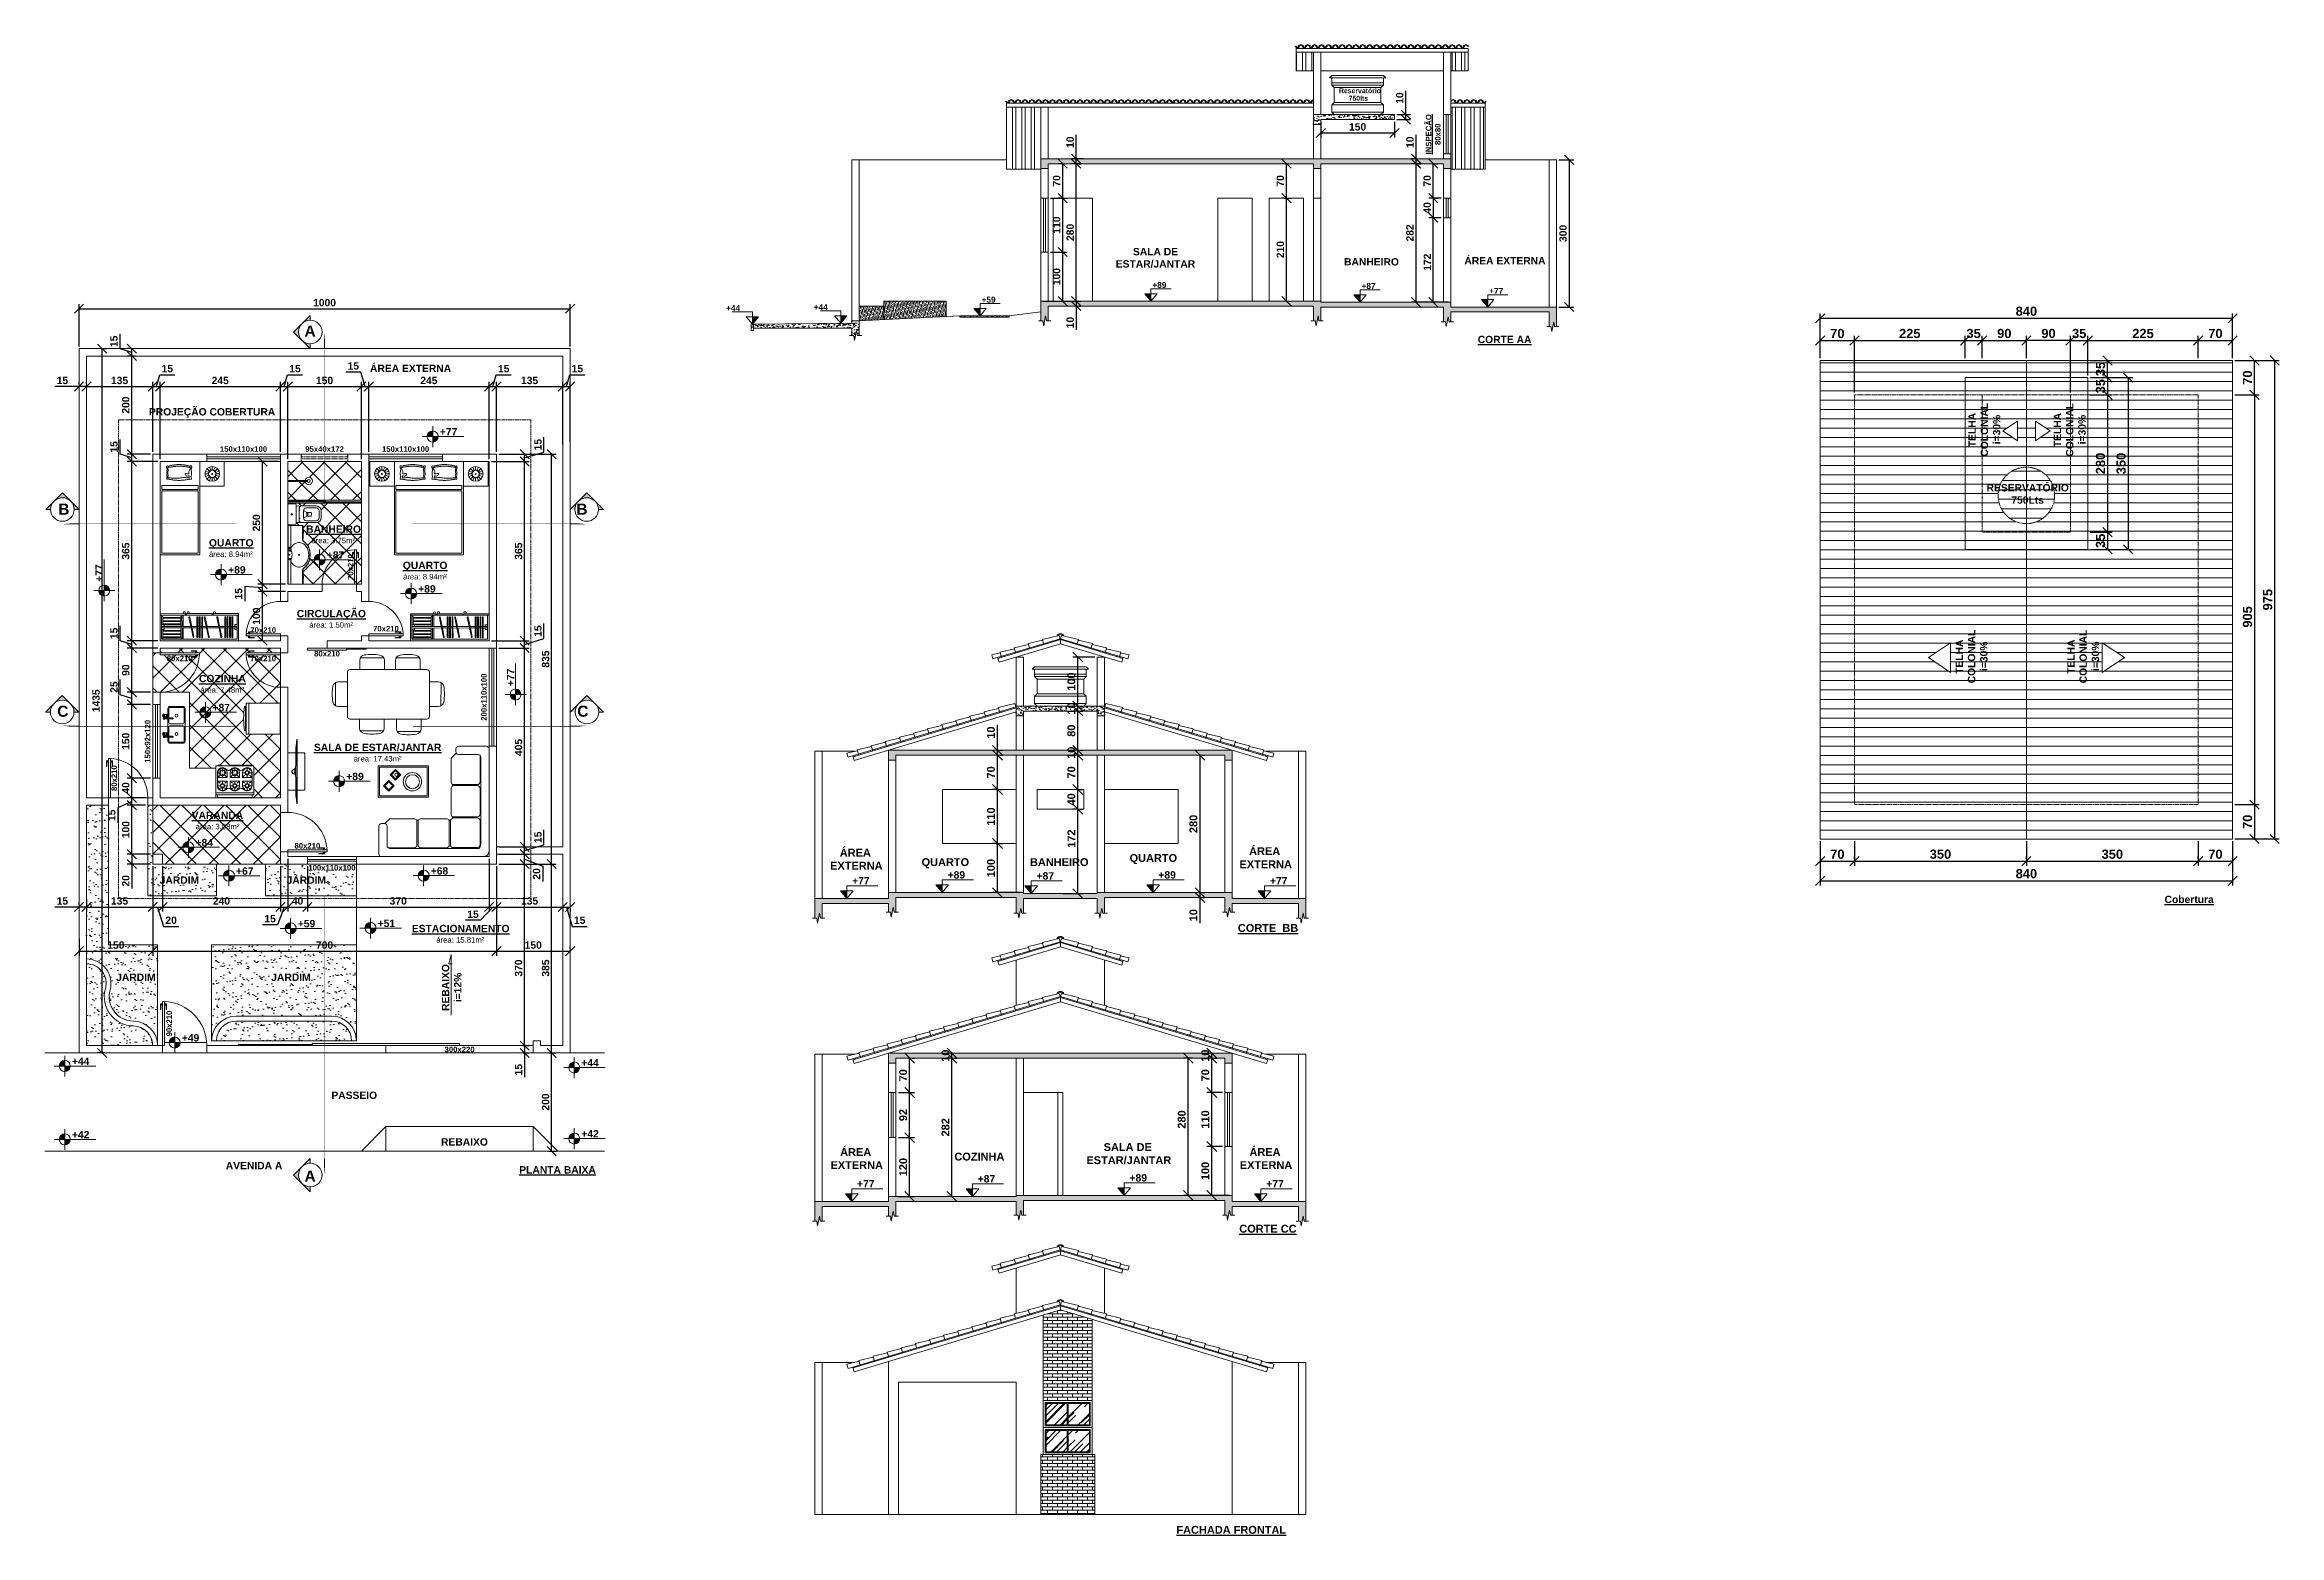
# Model space of a CAD drawing. Header units: centimetres. Extents: x 35234 to 67506, y -7058 to -4021.
# Drawn here: x 35234 to 39785, y -7058 to -4021 of the extents above; entities that cross this region are included whole.
import ezdxf

# ---------------------------------------------------------------- set-up
doc = ezdxf.new("R2010")
doc.units = ezdxf.units.CM
doc.header["$LTSCALE"] = 0.3
doc.linetypes.add('CENTER', pattern=[50.8, 31.75, -6.35, 6.35, -6.35])
doc.linetypes.add('HIDDEN', pattern=[9.525, 6.35, -3.175])
for name, color, linetype, lineweight in [('Blocos', 242, 'Continuous', 5), ('Cobertura', 52, 'Continuous', 15), ('Cotas', 250, 'Continuous', 5), ('Janelas', 86, 'Continuous', 5), ('Paredes', 87, 'Continuous', 20), ('Piso', 253, 'Continuous', 5), ('Portas', 152, 'Continuous', 5), ('Projeção Cobertura', 52, 'HIDDEN', 15), ('Simbolos', 1, 'Continuous', 13), ('Terra', 46, 'Continuous', 13), ('Vegetação', 104, 'Continuous', 13)]:
    doc.layers.add(name, color=color, linetype=linetype, lineweight=lineweight)
doc.layers.add('Texto', color=102, linetype='Continuous')
doc.layers.get('0').off()
doc.styles.add('Cotas', font='')
doc.styles.add('Texto', font='')
doc.styles.get('Cotas').set_extended_font_data('Arial', bold=True)
doc.styles.get('Texto').set_extended_font_data('Arial', bold=True)
doc.dimstyles.new('Cotas', dxfattribs={"dimscale": 0, "dimtxt": 2, "dimasz": 2.5, "dimexe": 1.25, "dimexo": 0.625, "dimtad": 1, "dimtxsty": 'Cotas', "dimblk": 'OBLIQUE', "dimcen": 2.5, "dimclrt": 102, "dimadec": 0, "dimazin": 0, "dimtfac": 1, "dimtmove": 0, "dimatfit": 3, "dimfxl": 1, "dimarcsym": 0})
doc.dimstyles.new('Portas e Janelas', dxfattribs={"dimscale": 0, "dimtxt": 1.5, "dimasz": 2.5, "dimexe": 1.25, "dimexo": 0.625, "dimtad": 1, "dimtxsty": 'Cotas', "dimblk": 'OBLIQUE', "dimcen": 2.5, "dimse1": 1, "dimse2": 1, "dimsd1": 1, "dimsd2": 1, "dimclrt": 102, "dimadec": 0, "dimazin": 0, "dimtfac": 1, "dimtmove": 0, "dimatfit": 3, "dimfxl": 1, "dimarcsym": 0})
pattern_1 = [(45, (-1352.788, 268.743), (-22.45064, 22.45064), []), (135, (-1352.788, 268.743), (-22.45064, -22.45064), [])]
pattern_2 = [(50, (-18027.649, -2796.672), (14.5747735, -1.2751268), [1.524, -16.764]), (355, (-18027.649, -2796.672), (-2.8194737, 15.2845476), [1.2192, -13.4112467]), (100.451445, (-18026.434, -2796.778), (11.7552998, 14.00942), [1.2952007, -14.2472196]), (46.1842, (-18027.649, -2792.608), (21.686323, -3.363386), [2.286, -25.146]), (96.635558, (-18025.842, -2792.888), (18.992331, 19.79409), [1.942802, -21.370849]), (351.18415, (-18027.649, -2792.608), (18.992331, 19.79409), [1.828797, -20.1167786]), (21, (-18025.617, -2793.624), (12.1291513, -8.1812159), [1.524, -16.764]), (326, (-18025.617, -2793.624), (4.9441623, 14.7350373), [1.2192, -13.4112]), (71.451445, (-18024.606, -2794.305), (17.0733135, 6.5538215), [1.2952007, -14.247195]), (37.5, (-18027.649, -2796.6717), (0.24708826, 6.7644031), [0, -13.24864, 0, -13.6144, 0, -13.462]), (7.5, (-18027.649, -2796.672), (5.345573, 8.014446), [0, -7.76224, 0, -12.94384, 0, -5.1308]), (327.5, (-18032.18, -2796.6717), (10.8472476, -0.4582995), [0, -5.08, 0, -15.8496, 0, -21.0312]), (317.5, (-18034.212, -2796.672), (11.8503345, 2.0341193), [0, -6.604, 0, -10.52576, 0, -14.9352])]
pattern_3 = [(90, (-12153.477, -6208.12), (-19.05, 4e-15), []), (90, (-12147.127, -6201.77), (-19.05, 4e-15), [])]
pattern_4 = [(50, (-12153.477, -6208.119), (14.5747735, -1.2751268), [1.524, -16.764]), (355, (-12153.477, -6208.12), (-2.8194737, 15.2845476), [1.2192, -13.4112467]), (100.451445, (-12152.262, -6208.226), (11.7552998, 14.00942), [1.2952007, -14.2472196]), (46.1842, (-12153.477, -6204.055), (21.686323, -3.363386), [2.286, -25.146]), (96.63556, (-12151.67, -6204.336), (18.992331, 19.79409), [1.942802, -21.370849]), (351.18415, (-12153.477, -6204.055), (18.992331, 19.79409), [1.828797, -20.116779]), (21, (-12151.445, -6205.071), (12.1291513, -8.1812159), [1.524, -16.764]), (326, (-12151.445, -6205.071), (4.9441623, 14.7350373), [1.2192, -13.4112]), (71.451445, (-12150.434, -6205.753), (17.0733135, 6.5538215), [1.2952007, -14.247195]), (37.5, (-12153.4766, -6208.1193), (0.24708826, 6.7644031), [0, -13.24864, 0, -13.6144, 0, -13.462]), (7.5, (-12153.4766, -6208.119), (5.345573, 8.014446), [0, -7.76224, 0, -12.94384, 0, -5.1308]), (327.5, (-12158.008, -6208.1193), (10.8472476, -0.4582995), [0, -5.08, 0, -15.8496, 0, -21.0312]), (317.5, (-12160.04, -6208.119), (11.8503345, 2.0341193), [0, -6.604, 0, -10.52576, 0, -14.9352])]
pattern_5 = [(50, (-14367.067, -7413.217), (14.5747735, -1.2751268), [1.524, -16.764]), (355, (-14367.067, -7413.217), (-2.8194737, 15.2845476), [1.2192, -13.4112467]), (100.451445, (-14365.853, -7413.323), (11.7552998, 14.00942), [1.2952007, -14.2472196]), (46.1842, (-14367.067, -7409.153), (21.686323, -3.363386), [2.286, -25.146]), (96.635558, (-14365.26, -7409.433), (18.992331, 19.79409), [1.942802, -21.370849]), (351.18415, (-14367.067, -7409.153), (18.992331, 19.79409), [1.828797, -20.116779]), (21, (-14365.035, -7410.169), (12.1291513, -8.1812159), [1.524, -16.764]), (326, (-14365.035, -7410.169), (4.9441623, 14.7350373), [1.2192, -13.4112]), (71.451445, (-14364.024, -7410.85), (17.0733135, 6.5538215), [1.2952007, -14.247195]), (37.5, (-14367.067, -7413.217), (0.24708826, 6.7644031), [0, -13.24864, 0, -13.6144, 0, -13.462]), (7.5, (-14367.067, -7413.217), (5.345573, 8.014446), [0, -7.76224, 0, -12.94384, 0, -5.1308]), (327.5, (-14371.5985, -7413.217), (10.8472476, -0.4582995), [0, -5.08, 0, -15.8496, 0, -21.0312]), (317.5, (-14373.63, -7413.217), (11.8503345, 2.0341193), [0, -6.604, 0, -10.52576, 0, -14.9352])]
pattern_6 = [(50, (-14367.067, -7306.434), (14.5747735, -1.2751268), [1.524, -16.764]), (355, (-14367.067, -7306.434), (-2.8194737, 15.2845476), [1.2192, -13.4112467]), (100.451445, (-14365.853, -7306.54), (11.7552998, 14.00942), [1.2952007, -14.2472196]), (46.1842, (-14367.067, -7302.37), (21.686323, -3.363386), [2.286, -25.146]), (96.635558, (-14365.26, -7302.65), (18.992331, 19.79409), [1.942802, -21.370849]), (351.18415, (-14367.067, -7302.37), (18.992331, 19.79409), [1.828797, -20.116779]), (21, (-14365.035, -7303.386), (12.1291513, -8.1812159), [1.524, -16.764]), (326, (-14365.035, -7303.386), (4.9441623, 14.7350373), [1.2192, -13.4112]), (71.451445, (-14364.024, -7304.067), (17.0733135, 6.5538215), [1.2952007, -14.247195]), (37.5, (-14367.067, -7306.4337), (0.24708826, 6.7644031), [0, -13.24864, 0, -13.6144, 0, -13.462]), (7.5, (-14367.067, -7306.434), (5.345573, 8.014446), [0, -7.76224, 0, -12.94384, 0, -5.1308]), (327.5, (-14371.5985, -7306.4337), (10.8472476, -0.4582995), [0, -5.08, 0, -15.8496, 0, -21.0312]), (317.5, (-14373.63, -7306.434), (11.8503345, 2.0341193), [0, -6.604, 0, -10.52576, 0, -14.9352])]

msp = doc.modelspace()

# ---------------------------------------------------------------- texts
at = {"layer": 'Texto', "style": 'Texto'}
for s, width, gutter_width, heights, insert, char_height, attachment_point in [('{\\H0.66667x;Reservatório}', 121.94568, 12.5, [8.954], (37869.786, -4109.773), 15, 1), ('\\pi41.80153;{\\H0.66667x;750lts}', 121.94568, 12.5, [8.954], (37847.665, -4125.125), 15, 1), ('\\pi39.12647;SALA DE \\P\\pi4.11794;ESTAR/JANTAR', 168.42687, 12.5, [0], (37411.027, -4435.105), 15, 1), ('\\pi29.51869;BANHEIRO', 168.42687, 12.5, [0], (37850.597, -4455.832), 15, 1), ('ÁREA EXTERNA', 168.42687, 12.5, [0], (38125.156, -4453.563), 15, 1), ('+89', 5.76926, 2, [0], (37489.796, -4504.567), 12, 1), ('+44', 5.76926, 2, [0], (36828.523, -4549.789), 12, 3), ('+59', 5.76926, 2, [0], (37141.975, -4534.567), 12, 1), ('+87', 5.76926, 2, [0], (37915.803, -4506.567), 12, 1), ('+77', 5.76926, 2, [0], (38175.842, -4516.567), 12, 1), ('\\pi-8.55234;A', 5.47206, 2, [0], (35771.537, -4615.626), 22.5, 7), ('+44', 5.76926, 2, [0], (36649.986, -4551.544), 12, 3), ('\\pi25.34428;{\\LCORTE AA}', 159.04463, 12.5, [0], (38127.005, -4614.055), 15, 1), ('PROJEÇÃO COBERTURA', 348.0157, 12.5, [8.954], (35446.086, -4761.45), 15, 1), ('+77', 5.76926, 2, [0], (36038.652, -4802.084), 15, 1), ('\\pi-60.81226;RESERVATÓRIO\\P\\pi-10.41493;750Lts', 43.66196, 12.5, [0], (39249.506, -4916.203), 15, 1), ('\\pi-6.68757;B', 5.47206, 2, [0], (35268.162, -4955.993), 22.5, 1), ('B', 5.47206, 2, [0], (36339.442, -4955.993), 22.5, 3), ('\\pi-0.94598;{\\LBANHEIRO\\P\\pi9.61209;\\fArial|b0|i0|c0|p34;\\H0.75x;\\lárea: 3.75m²}', 107.49753, 12.5, [0], (35767.223, -5000.53), 15, 1), ('+89', 5.76926, 2, [0], (35607.515, -5083.406), 15, 1), ('+87', 5.76926, 2, [0], (35808.338, -5053.184), 15, 1), ('\\pi9.22455;{\\LQUARTO\\P\\pi9.61209;\\fArial|b0|i0|c0|p34;\\H0.75x;\\lárea: 8.94m²}', 107.49753, 12.5, [0], (35953.98, -5074.285), 15, 1), ('+89', 5.76926, 2, [0], (35994.557, -5122.141), 15, 1), ('\\pi2.62116;{\\LCIRCULAÇÃO\\P\\pi27.99505;\\fArial|b0|i0|c0|p34;\\H0.75x;\\lárea: 1.50m²}', 144.26347, 12.5, [0], (35744.563, -5172.634), 15, 1), ('\\pi6.55914;{\\LCOZINHA\\P\\pi9.61209;\\fArial|b0|i0|c0|p34;\\H0.75x;\\lárea: 7.48m²}', 107.49753, 12.5, [0], (35541.456, -5304.993), 15, 1), ('\\pi-7.0636;C', 5.47206, 2, [0], (35266.445, -5367.715), 22.5, 1), ('+87', 5.76926, 2, [0], (35575.564, -5363.99), 15, 1), ('C', 5.47206, 2, [0], (36341.159, -5367.715), 22.5, 3), ('\\pi4.55687;{\\LSALA DE ESTAR/JANTAR\\P\\pi85.42744;\\fArial|b0|i0|c0|p34;\\H0.75x;\\lárea: 17.43m²}', 267.86886, 12.5, [0], (35777.525, -5445.155), 15, 1), ('+89', 49.31688, 2, [0], (35848.021, -5504.395), 15, 1), ('\\pi1.40225;{\\LVARANDA\\P\\pi9.61209;\\fArial|b0|i0|c0|p34;\\H0.75x;\\lárea: 3.08m²}', 107.49753, 12.5, [0], (35531.782, -5583.316), 15, 1), ('+84', 15, 2, [0], (35540.944, -5639.091), 15, 1), ('\\pi14.50422;JARDIM', 107.49753, 12.5, [0], (35453.48, -5715.604), 15, 1), ('+67', 5.76926, 2, [0], (35623.546, -5697.158), 15, 1), ('\\pi14.50422;JARDIM', 107.49753, 12.5, [0], (35711.985, -5715.604), 15, 1), ('+68', 5.76926, 2, [0], (36020.036, -5696.836), 15, 1), ('{\\LCobertura}', 236.37292, 15, [0], (39551.236, -5754.929), 15, 1), ('+59', 5.76926, 2, [0], (35749.271, -5804.285), 15, 1), ('+51', 5.76926, 2, [0], (35911.915, -5803.694), 15, 1), ('\\pi-44.6056;{\\LESTACIONAMENTO\\P\\pi5.24178;\\fArial|b0|i0|c0|p34;\\H0.75x;\\lárea: 15.81m²}', 107.49753, 12.5, [0], (36026.105, -5814.271), 15, 1), ('\\pi14.50422;JARDIM', 107.49753, 12.5, [0], (35364.859, -5913.627), 15, 1), ('\\pi14.50422;JARDIM', 107.49753, 12.5, [0], (35680.743, -5913.627), 15, 1), ('+49', 5.76926, 2, [0], (35513.077, -6036.956), 15, 1), ('+44', 5.76926, 2, [0], (35289.282, -6084.76), 15, 1), ('+44', 5.76926, 2, [0], (36326.819, -6087.734), 15, 1), ('\\pi8.34972;PASSEIO', 107.49753, 12.5, [8.954], (35809.329, -6153.973), 15, 1), ('+42', 5.76926, 2, [0], (35289.282, -6234.259), 15, 1), ('+42', 5.76926, 2, [0], (36326.819, -6232.459), 15, 1), ('\\pi7.19863;REBAIXO', 107.49753, 12.5, [0], (36033.832, -6249.06), 15, 1), ('\\pi19.33667;AVENIDA A', 153.8541, 12.5, [0], (35583.242, -6297.235), 15, 1), ('\\pi-8.55234;A', 5.47206, 2, [0], (35771.537, -6314.806), 22.5, 1), ('\\pi56.20577;{\\LPLANTA BAIXA}', 266.80104, 12.5, [0], (36144.096, -6305.898), 15, 1)]:
    msp.add_mtext_dynamic_manual_height_columns(s, width=width, gutter_width=gutter_width, heights=heights, dxfattribs=dict(at, insert=insert, char_height=char_height, attachment_point=attachment_point))
at = {"layer": 'Texto', "attachment_point": 1, "style": 'Texto'}
for s, insert, char_height, width in [('\\pi23.69669;ÁREA EXTERNA', (35872.639, -4672.901), 15, 212.63895), ('{\\LQUARTO\\P\\fArial|b0|i0|c0|p34;\\H0.75x;\\lárea: 8.94m²}', (35568.358, -5028.344), 15, 107.49753), ('\\pi49.3031;ÁREA \\P\\pi29.6885;EXTERNA', (36803.769, -5659.066), 16, 168.42687), ('\\pi34.42588;QUARTO', (36985.283, -5678.489), 16, 168.42687), ('\\pi24.25535;BANHEIRO', (37216.206, -5678.489), 16, 168.42687), ('\\pi34.42588;QUARTO', (37408.902, -5669.963), 16, 168.42687), ('\\pi49.3031;ÁREA \\P\\pi29.6885;EXTERNA', (37637.465, -5656.109), 16, 168.42687), ('\\pi17.93894;{\\LCORTE  BB}', (37645.888, -5812.63), 16, 159.04463), ('\\pi49.3031;ÁREA \\P\\pi29.6885;EXTERNA', (36804.562, -6269.069), 16, 168.42687), ('\\pi31.76047;COZINHA', (37054.733, -6278.396), 16, 168.42687), ('\\pi33.86313;SALA DE \\P\\pi-1.1454;ESTAR/JANTAR', (37356.656, -6259.009), 16, 168.42687), ('\\pi49.3031;ÁREA \\P\\pi29.6885;EXTERNA', (37638.11, -6269.069), 16, 168.42687), ('\\pi20.87038;{\\LCORTE CC}', (37645.888, -6425.382), 16, 159.04463), ('{\\LFACHADA FRONTAL}', (37538.659, -7038.861), 16, 278.0781)]:
    msp.add_mtext(s, dxfattribs=dict(at, insert=insert, char_height=char_height, width=width))
at = {"layer": 'Texto', "char_height": 15, "rotation": 90, "style": 'Texto'}
for s, width, gutter_width, insert, attachment_point in [('\\pi25.43409;TELHA \\P\\pi6.19296;COLONIAL\\P\\pi31.33279;i=30%', 120.17923, 12.5, (39216.871, -4866.459), 7), ('\\pi25.43409;TELHA \\P\\pi6.19296;COLONIAL\\P\\pi31.33279;i=30%', 120.17923, 12.5, (39325.473, -4866.459), 1), ('+77', 5.76926, 2, (35336.922, -5115.233), 1), ('\\pi25.43409;TELHA \\P\\pi6.19296;COLONIAL\\P\\pi31.33279;i=30%', 120.17923, 12.5, (39190.795, -5328.351), 7), ('\\pi25.43409;TELHA \\P\\pi6.19296;COLONIAL\\P\\pi31.33279;i=30%', 120.17923, 12.5, (39352.86, -5328.351), 1), ('+77', 5.76926, 2, (36175.045, -5327.91), 1), ('\\pi-13.67653;REBAIXO\\P\\pi4.11678;i=12%', 65.74721, 12.5, (36042.675, -5975.993), 1)]:
    msp.add_mtext_dynamic_manual_height_columns(s, width=width, gutter_width=gutter_width, heights=[0], dxfattribs=dict(at, insert=insert, attachment_point=attachment_point))
at = {"layer": 'Texto', "style": 'Texto'}
for tag, p, s in [('+77', (36878.232, -5731.933), '+00'), ('+89', (37072.75, -5719.933), '+00'), ('+87', (37253.919, -5721.933), '+00'), ('+89', (37502, -5719.933), '+00'), ('+77', (37729.255, -5731.933), '+00'), ('+87', (37134.036, -6339.158), '+00'), ('+89', (37443.297, -6337.158), '+00'), ('+77', (36888.297, -6349.158), '+77'), ('+77', (37721.845, -6349.158), '+00')]:
    msp.add_attdef(tag, p, s, height=15, dxfattribs=at)

# ---------------------------------------------------------------- blocks, each defined once
blk = doc.blocks.new('porta70')
at = {"layer": 'Portas'}
for p, q in [((-0.75, 65), (-4.25, 65)), ((-4.25, 65), (-4.25, 53.5)), ((-4.25, 53.5), (-3.5, 53.5)), ((-3.5, 53.5), (-3.5, 63)), ((-3.5, 63), (-0.75, 63)), ((0, 66.75), (-0.75, 66.75)), ((-0.75, 66.75), (-0.75, 61.25)), ((-0.75, 61.25), (0, 61.25)), ((0, 0), (0, 70)), ((0, 70), (4, 70)), ((4, 70), (4, 0)), ((4, 66.75), (4.75, 66.75)), ((4.75, 61.25), (4, 61.25)), ((4.75, 66.75), (4.75, 61.25)), ((4.75, 65), (8.25, 65)), ((7.5, 63), (4.75, 63)), ((7.5, 53.5), (7.5, 63)), ((8.25, 53.5), (7.5, 53.5)), ((8.25, 65), (8.25, 53.5)), ((4, 0), (0, 0))]:
    blk.add_line(p, q, dxfattribs=at)
blk.add_arc((0, 0), 70, 0, 86.72951, dxfattribs=at)
blk = doc.blocks.new('portacorrer80')
at = {"layer": 'Portas'}
for p, q in [((0, 0), (-80, 0)), ((-80, 0), (-80, -4)), ((0, -4), (0, 0)), ((40, 0), (0, 0)), ((40, -2), (40, 0)), ((-80, -4), (0, -4)), ((0, -2), (40, -2))]:
    blk.add_line(p, q, dxfattribs=at)
blk = doc.blocks.new('janela100')
at = {"layer": 'Janelas'}
for p, q in [((0, 7.5), (100, 7.5)), ((0, 7.5), (0, -7.5)), ((0, 2), (100, 2)), ((100, 7.5), (100, -7.5)), ((0, -2), (100, -2)), ((0, -7.5), (100, -7.5))]:
    blk.add_line(p, q, dxfattribs=at)
blk = doc.blocks.new('porta80')
at = {"layer": 'Portas'}
for p, q in [((-0.75, 75), (-4.25, 75)), ((-4.25, 75), (-4.25, 63.5)), ((-4.25, 63.5), (-3.5, 63.5)), ((-3.5, 63.5), (-3.5, 73)), ((-3.5, 73), (-0.75, 73)), ((0, 76.75), (-0.75, 76.75)), ((-0.75, 76.75), (-0.75, 71.25)), ((-0.75, 71.25), (0, 71.25)), ((0, 0), (0, 80)), ((0, 80), (4, 80)), ((4, 80), (4, 0)), ((4, 76.75), (4.75, 76.75)), ((4.75, 71.25), (4, 71.25)), ((4.75, 76.75), (4.75, 71.25)), ((4.75, 75), (8.25, 75)), ((7.5, 73), (4.75, 73)), ((7.5, 63.5), (7.5, 73)), ((8.25, 63.5), (7.5, 63.5)), ((8.25, 75), (8.25, 63.5)), ((4, 0), (0, 0))]:
    blk.add_line(p, q, dxfattribs=at)
blk.add_arc((0, 0), 80.1, 0, 87.13759, dxfattribs=at)
blk = doc.blocks.new('porta90')
at = {"layer": 'Portas'}
for p, q in [((-0.75, 85), (-4.25, 85)), ((-4.25, 85), (-4.25, 73.5)), ((-4.25, 73.5), (-3.5, 73.5)), ((-3.5, 73.5), (-3.5, 83)), ((-3.5, 83), (-0.75, 83)), ((0, 86.75), (-0.75, 86.75)), ((-0.75, 86.75), (-0.75, 81.25)), ((-0.75, 81.25), (0, 81.25)), ((0, 0), (0, 90)), ((0, 90), (4, 90)), ((4, 90), (4, 0)), ((4, 86.75), (4.75, 86.75)), ((4.75, 81.25), (4, 81.25)), ((4.75, 86.75), (4.75, 81.25)), ((4.75, 85), (8.25, 85)), ((7.5, 83), (4.75, 83)), ((7.5, 73.5), (7.5, 83)), ((8.25, 73.5), (7.5, 73.5)), ((8.25, 85), (8.25, 73.5)), ((4, 0), (0, 0))]:
    blk.add_line(p, q, dxfattribs=at)
blk.add_arc((0, 0), 90, 0, 87.4552, dxfattribs=at)
blk = doc.blocks.new('fogão_6bocas')
at = {"layer": 'Blocos'}
for p, q in [((-33.8, 64.5), (-38.5, 64.5)), ((-38.5, 64.5), (-38.5, 5.5)), ((-35.5, 24), (-35.5, 50.5)), ((-34.5, 41), (-34.5, 50.5)), ((-34.5, 50.5), (-27.5, 50.5)), ((-29.9, 45.6), (-34.5, 41)), ((-27.8, 66), (-33.8, 66)), ((-33.8, 66), (-33.8, 64.5)), ((-27.8, 64.5), (-33.8, 64.5)), ((-29.9, 55.4), (-31.7, 57.2)), ((-27.8, 64.5), (-27.8, 66)), ((-10.2, 64.5), (-27.8, 64.5)), ((-25, 60), (-25, 53)), ((-25, 48), (-25, 41)), ((-22.5, 50.5), (-15.5, 50.5)), ((-20.1, 55.4), (-18.3, 57.2)), ((-20.1, 45.6), (-15.5, 41)), ((-15.5, 50.5), (-15.5, 41)), ((-4.2, 66), (-10.2, 66)), ((-10.2, 66), (-10.2, 64.5)), ((-4.2, 64.5), (-10.2, 64.5)), ((-9.5, 41), (-9.5, 50.5)), ((-9.5, 50.5), (-2.5, 50.5)), ((-4.9, 45.6), (-9.5, 41)), ((-4.9, 55.4), (-6.7, 57.2)), ((-4.2, 64.5), (-4.2, 66)), ((-2.2, 64.5), (-4.2, 64.5)), ((3.8, 66), (-2.2, 66)), ((-2.2, 66), (-2.2, 64.5)), ((3.8, 64.5), (-2.2, 64.5)), ((0, 60), (0, 53)), ((0, 48), (0, 41)), ((2.5, 50.5), (9.5, 50.5)), ((3.8, 64.5), (3.8, 66)), ((5.8, 64.5), (3.8, 64.5)), ((4.9, 55.4), (6.7, 57.2)), ((4.9, 45.6), (9.5, 41)), ((11.8, 66), (5.8, 66)), ((5.8, 66), (5.8, 64.5)), ((11.8, 64.5), (5.8, 64.5)), ((9.5, 50.5), (9.5, 41)), ((11.8, 64.5), (11.8, 66)), ((13.8, 64.5), (11.8, 64.5)), ((19.8, 66), (13.8, 66)), ((13.8, 66), (13.8, 64.5)), ((19.8, 64.5), (13.8, 64.5)), ((22.5, 50.5), (15.5, 50.5)), ((15.5, 50.5), (15.5, 41)), ((20.1, 45.6), (15.5, 41)), ((20.1, 55.4), (18.3, 57.2)), ((19.8, 64.5), (19.8, 66)), ((21.8, 64.5), (19.8, 64.5)), ((27.8, 66), (21.8, 66)), ((21.8, 66), (21.8, 64.5)), ((27.8, 64.5), (21.8, 64.5)), ((25, 60), (25, 53)), ((25, 48), (25, 41)), ((34.5, 50.5), (27.5, 50.5)), ((27.8, 64.5), (27.8, 66)), ((29.8, 64.5), (27.8, 64.5)), ((35.8, 66), (29.8, 66)), ((29.8, 66), (29.8, 64.5)), ((35.8, 64.5), (29.8, 64.5)), ((29.9, 55.4), (31.7, 57.2)), ((29.9, 45.6), (34.5, 41)), ((34.5, 41), (34.5, 50.5)), ((35.5, 50.5), (35.5, 24)), ((35.8, 64.5), (35.8, 66)), ((38.5, 64.5), (35.8, 64.5)), ((38.5, 5.5), (38.5, 64.5)), ((-38.5, 9.5), (38.5, 9.5)), ((-38.5, 5.5), (-35.5, 5.5)), ((-35.5, 5.5), (35.5, 5.5)), ((-35.5, 5.5), (-35.5, 0)), ((-35.5, 0), (35.5, 0)), ((-15.5, 41), (-34.5, 41)), ((-29.9, 28.9), (-34.5, 33.5)), ((-15.5, 33.5), (-34.5, 33.5)), ((-34.5, 33.5), (-34.5, 24)), ((-34.5, 24), (-27.5, 24)), ((-29.9, 19.1), (-31.7, 17.3)), ((-25, 26.5), (-25, 33.5)), ((-25, 14.5), (-25, 21.5)), ((-22.5, 24), (-15.5, 24)), ((-20.1, 28.9), (-15.5, 33.5)), ((-20.1, 19.1), (-18.3, 17.3)), ((-15.5, 24), (-15.5, 33.5)), ((9.5, 41), (-9.5, 41)), ((9.5, 33.5), (-9.5, 33.5)), ((-9.5, 33.5), (-9.5, 24)), ((-4.9, 28.9), (-9.5, 33.5)), ((-9.5, 24), (-2.5, 24)), ((-4.9, 19.1), (-6.7, 17.3)), ((0, 26.5), (0, 33.5)), ((0, 14.5), (0, 21.5)), ((2.5, 24), (9.5, 24)), ((4.9, 28.9), (9.5, 33.5)), ((4.9, 19.1), (6.7, 17.3)), ((9.5, 24), (9.5, 33.5)), ((15.5, 41), (34.5, 41)), ((15.5, 24), (15.5, 33.5)), ((15.5, 33.5), (34.5, 33.5)), ((20.1, 28.9), (15.5, 33.5)), ((22.5, 24), (15.5, 24)), ((20.1, 19.1), (18.3, 17.3)), ((25, 26.5), (25, 33.5)), ((25, 14.5), (25, 21.5)), ((34.5, 24), (27.5, 24)), ((29.9, 28.9), (34.5, 33.5)), ((29.9, 19.1), (31.7, 17.3)), ((34.5, 33.5), (34.5, 24)), ((35.5, 0), (35.5, 5.5)), ((35.5, 5.5), (38.5, 5.5))]:
    blk.add_line(p, q, dxfattribs=at)
for centre, radius in [((-25, 50.5), 6), ((-25, 50.5), 5), ((0, 50.5), 6), ((0, 50.5), 5), ((25, 50.5), 4.5), ((25, 50.5), 3.5), ((-25, 24), 4.5), ((-25, 24), 3.5), ((0, 24), 4.5), ((0, 24), 3.5), ((25, 24), 4.5), ((25, 24), 3.5)]:
    blk.add_circle(centre, radius, dxfattribs=at)
for centre, radius, start, end in [((-25, 50.5), 10.5, 40.7491, 180), ((-25, 50.5), 9.5, 0, 180), ((-12.5, 61.3), 6, 220.7491, 319.2509), ((0, 50.5), 9.5, 0, 180), ((0, 50.5), 10.5, 40.7491, 139.2509), ((12.5, 61.3), 6, 220.7491, 319.2509), ((25, 50.5), 9.5, 0, 180), ((25, 50.5), 10.5, 0, 139.2509), ((-25, 24), 10.5, 180, 319.2509), ((-25, 24), 9.5, 180, 0), ((-12.5, 13.2), 6, 40.7491, 139.2509), ((0, 24), 9.5, 180, 0), ((0, 24), 10.5, 220.7491, 319.2509), ((12.5, 13.2), 6, 40.7491, 139.2509), ((25, 24), 9.5, 180, 0), ((25, 24), 10.5, 220.7491, 0)]:
    blk.add_arc(centre, radius, start, end, dxfattribs=at)
blk = doc.blocks.new('geladeira')
at = {"layer": 'Blocos'}
for p, q in [((-21, 69.5), (-31.5, 69.5)), ((-31.5, 69.5), (-31.5, 0)), ((31.5, 63.5), (-31.5, 63.5)), ((-25, 72.8), (-25, 70.8)), ((-25, 70.8), (-21, 70.8)), ((-16, 70.8), (-21, 70.8)), ((-21, 70.8), (-21, 69.5)), ((-16, 69.5), (-21, 69.5)), ((-16, 69.5), (-16, 70.8)), ((-16, 70.8), (16, 70.8)), ((16, 69.5), (-16, 69.5)), ((21, 70.8), (16, 70.8)), ((16, 70.8), (16, 69.5)), ((21, 69.5), (16, 69.5)), ((21, 69.5), (21, 70.8)), ((21, 70.8), (25, 70.8)), ((31.5, 69.5), (21, 69.5)), ((25, 70.8), (25, 72.8)), ((31.5, 0), (31.5, 69.5)), ((-31.5, 0), (31.5, 0))]:
    blk.add_line(p, q, dxfattribs=at)
blk.add_arc((0, -134.8), 209.1, 83.134, 96.866, dxfattribs=at)
blk = doc.blocks.new('cama_casal')
at = {"layer": 'Blocos'}
for p, q in [((-50, 120.4), (-50, 70.4)), ((0, 120.4), (-50, 120.4)), ((0, 70.4), (0, 120.4)), ((-190, 70.4), (0, 70.4)), ((-190, -70.4), (-190, 70.4)), ((-60, 67.1), (-186.9, 67.1)), ((-186.9, 67.1), (-186.9, -67.1)), ((-60, -67.1), (-60, 67.1)), ((-48.7, 67.1), (-57.2, 67.1)), ((-57.2, 67.1), (-57.2, -67.1)), ((-50, 70.4), (0, 70.4)), ((-48.7, -67.1), (-48.7, 67.1)), ((-37.3, 46.8), (-37.5, 45.5)), ((-37.1, 48.1), (-37.3, 46.8)), ((-36.9, 49.3), (-37.1, 48.1)), ((-36.7, 50.6), (-36.9, 49.3)), ((-36.4, 51.8), (-36.7, 50.6)), ((-36.2, 53), (-36.4, 51.8)), ((-36.1, 58.2), (-36.2, 57.6)), ((-36.2, 57.6), (-36, 56.6)), ((-35.9, 54.2), (-36.2, 53)), ((-35.6, 58.6), (-36.1, 58.2)), ((-36, 56.6), (-35.6, 55.4)), ((-35.6, 55.4), (-35.9, 54.2)), ((-34.9, 58.7), (-35.6, 58.6)), ((-33.8, 58.4), (-34.9, 58.7)), ((-32.5, 58), (-33.8, 58.4)), ((-33.2, 51.8), (-33, 53.2)), ((-33.2, 50.2), (-33.2, 51.8)), ((-32.9, 48.2), (-33.2, 50.2)), ((-33, 53.2), (-32.8, 53.7)), ((-32.5, 46.2), (-32.9, 48.2)), ((-32.8, 53.7), (-32.1, 53.9)), ((-30.8, 57.2), (-32.5, 58)), ((-32.5, 44.2), (-32.5, 46.2)), ((-32.1, 53.9), (-31.1, 53.9)), ((-31.1, 53.9), (-30, 53.6)), ((-29.5, 57.6), (-30.8, 57.2)), ((-30, 53.6), (-29.4, 53)), ((-29.3, 52.1), (-29.6, 50.5)), ((-29.6, 50.5), (-29.5, 49.2)), ((-28.1, 57.9), (-29.5, 57.6)), ((-29.5, 49.2), (-29, 47.9)), ((-29.4, 53), (-29.3, 52.1)), ((-29, 47.9), (-28.1, 46.9)), ((-26.8, 58.2), (-28.1, 57.9)), ((-28.1, 46.9), (-26.9, 45.9)), ((-26.9, 45.9), (-25.4, 45.3)), ((-25.4, 58.3), (-26.8, 58.2)), ((-23.9, 58.3), (-25.4, 58.3)), ((-25.2, 51.7), (-25.1, 52.8)), ((-25, 50), (-25.2, 51.7)), ((-25.1, 52.8), (-24.6, 53.2)), ((-24.4, 47.7), (-25, 50)), ((-24.6, 53.2), (-23.7, 53.1)), ((-24.1, 46.1), (-24.4, 47.7)), ((-24.4, 45.3), (-24.1, 46.1)), ((-22.5, 58.3), (-23.9, 58.3)), ((-23.7, 53.1), (-22.8, 52.8)), ((-22.8, 52.8), (-21.7, 52.8)), ((-21, 58.1), (-22.5, 58.3)), ((-21.7, 52.8), (-20.4, 53)), ((-18.6, 57.8), (-21, 58.1)), ((-20.4, 53), (-19, 53.5)), ((-19, 53.5), (-17.5, 54.2)), ((-16.7, 57.6), (-18.6, 57.8)), ((-17.5, 54.2), (-15.7, 55.2)), ((-15.2, 57.5), (-16.7, 57.6)), ((-15.7, 55.2), (-14.2, 56)), ((-14.1, 57.6), (-15.2, 57.5)), ((-14.2, 56), (-13, 56.2)), ((-12.2, 58.7), (-14.1, 57.6)), ((-13, 56.2), (-12, 55.8)), ((-10.7, 59), (-12.2, 58.7)), ((-12, 55.8), (-11.5, 55.1)), ((-11.4, 54.4), (-11.9, 53.6)), ((-11.9, 53.6), (-11.6, 52.3)), ((-11.6, 52.3), (-11.4, 51.1)), ((-11.5, 55.1), (-11.4, 54.4)), ((-11.4, 51.1), (-11.1, 49.9)), ((-11.1, 49.9), (-10.9, 48.6)), ((-10.9, 48.6), (-10.7, 47.4)), ((-9.6, 58.6), (-10.7, 59)), ((-10.7, 47.4), (-10.5, 46.1)), ((-10.5, 46.1), (-10.3, 44.8)), ((-9, 57.7), (-9.6, 58.6)), ((-9.6, 55.4), (-9, 56.6)), ((-9.2, 54.3), (-9.6, 55.4)), ((-8.9, 53.1), (-9.2, 54.3)), ((-9, 56.6), (-9, 57.7)), ((-8.6, 52), (-8.9, 53.1)), ((-8.3, 50.8), (-8.6, 52)), ((-8, 49.5), (-8.3, 50.8)), ((-7.8, 48.3), (-8, 49.5)), ((-7.6, 47), (-7.8, 48.3)), ((-7.3, 45.8), (-7.6, 47)), ((-7.1, 44.4), (-7.3, 45.8)), ((0, 70.4), (0, -70.4)), ((-38.2, 37.4), (-38.3, 35.9)), ((-38.3, 35.9), (-38.3, 34.5)), ((-38.3, 34.5), (-38.3, 33.1)), ((-38.3, 33.1), (-38.3, 31.6)), ((-38.3, 31.6), (-38.3, 30.2)), ((-38.3, 30.2), (-38.2, 28.7)), ((-38.1, 38.8), (-38.2, 37.4)), ((-38.2, 28.7), (-38.1, 27.3)), ((-38, 41.5), (-38.1, 40.1)), ((-38.1, 40.1), (-38.1, 38.8)), ((-38.1, 27.3), (-38.1, 26)), ((-38.1, 26), (-38, 24.6)), ((-37.8, 42.8), (-38, 41.5)), ((-38, 24.6), (-37.8, 23.2)), ((-37.7, 44.2), (-37.8, 42.8)), ((-37.8, 23.2), (-37.7, 21.9)), ((-37.5, 45.5), (-37.7, 44.2)), ((-37.7, 21.9), (-37.5, 20.6)), ((-37.5, 20.6), (-37.3, 19.3)), ((-37.3, 19.3), (-37.1, 18)), ((-37.1, 18), (-36.9, 16.8)), ((-36.9, 16.8), (-36.7, 15.5)), ((-36.7, 15.5), (-36.4, 14.3)), ((-36.4, 14.3), (-36.2, 13.1)), ((-36.2, 13.1), (-35.9, 11.9)), ((-36, 9.5), (-36.1, 8.6)), ((-36.1, 8.6), (-35.8, 8)), ((-35.6, 10.7), (-36, 9.5)), ((-35.9, 11.9), (-35.6, 10.7)), ((-35.8, 8), (-35.2, 7.8)), ((-35.2, 7.8), (-34.1, 7.8)), ((-34.1, 30.1), (-34, 31.9)), ((-34.1, 28.5), (-34.1, 30.1)), ((-34, 27), (-34.1, 28.5)), ((-34.1, 7.8), (-32.6, 8.2)), ((-34, 31.9), (-33.8, 33.9)), ((-34, 25.5), (-34, 27)), ((-34, 24), (-34, 25.5)), ((-34, 22.6), (-34, 24)), ((-34, 21.1), (-34, 22.6)), ((-33.9, 19.7), (-34, 21.1)), ((-33.8, 18.3), (-33.9, 19.7)), ((-33.8, 33.9), (-33.4, 36.1)), ((-33.7, 16.8), (-33.8, 18.3)), ((-33.5, 15.3), (-33.7, 16.8)), ((-33.3, 13.8), (-33.5, 15.3)), ((-33.4, 36.1), (-33.1, 37.8)), ((-33, 12.3), (-33.3, 13.8)), ((-33.3, 11), (-33, 12.3)), ((-33.1, 10.3), (-33.3, 11)), ((-33.1, 37.8), (-32.9, 39.4)), ((-32.4, 10), (-33.1, 10.3)), ((-32.9, 39.4), (-32.7, 41)), ((-32.7, 41), (-32.6, 42.4)), ((-32.6, 42.4), (-32.5, 44.2)), ((-32.6, 8.2), (-30.8, 8.9)), ((-31, 10.3), (-32.4, 10)), ((-29.1, 11.1), (-31, 10.3)), ((-30.8, 8.9), (-29.5, 8.5)), ((-30.8, 8.9), (-30.8, 8.9)), ((-29.5, 8.5), (-28.1, 8.1)), ((-27.6, 10.6), (-29.1, 11.1)), ((-28.1, 8.1), (-26.8, 7.9)), ((-26.1, 10.3), (-27.6, 10.6)), ((-26.8, 7.9), (-25.4, 7.8)), ((-24.5, 10.2), (-26.1, 10.3)), ((-25.4, 45.3), (-24.4, 45.3)), ((-25.4, 7.8), (-23.9, 7.8)), ((-22.9, 10.3), (-24.5, 10.2)), ((-23.9, 7.8), (-22.5, 7.9)), ((-21.2, 10.4), (-22.9, 10.3)), ((-22.5, 7.9), (-21, 8.1)), ((-18.8, 10.8), (-21.2, 10.4)), ((-21, 8.1), (-18.6, 8.4)), ((-16.9, 10.8), (-18.8, 10.8)), ((-18.6, 8.4), (-16.7, 8.6)), ((-15.7, 10.7), (-16.9, 10.8)), ((-16.7, 8.6), (-15.2, 8.6)), ((-14.2, 9.9), (-15.7, 10.7)), ((-15.2, 8.6), (-14.1, 8.5)), ((-13, 9.7), (-14.2, 9.9)), ((-14.1, 8.5), (-12.2, 7.5)), ((-12, 10.1), (-13, 9.7)), ((-12.2, 7.5), (-10.7, 7.2)), ((-11.5, 10.8), (-12, 10.1)), ((-11.6, 13.6), (-11.9, 12.3)), ((-11.9, 12.3), (-11.4, 11.5)), ((-11.4, 14.8), (-11.6, 13.6)), ((-11.4, 11.5), (-11.5, 10.8)), ((-11.1, 16.1), (-11.4, 14.8)), ((-10.9, 17.3), (-11.1, 16.1)), ((-10.7, 18.6), (-10.9, 17.3)), ((-10.5, 19.9), (-10.7, 18.6)), ((-10.7, 7.2), (-9.6, 7.7)), ((-10.3, 21.2), (-10.5, 19.9)), ((-10.3, 44.8), (-10.1, 43.6)), ((-10.1, 22.5), (-10.3, 21.2)), ((-10.1, 43.6), (-10, 42.3)), ((-10, 23.8), (-10.1, 22.5)), ((-10, 42.3), (-9.9, 41)), ((-9.9, 25.1), (-10, 23.8)), ((-9.9, 41), (-9.8, 39.7)), ((-9.8, 26.4), (-9.9, 25.1)), ((-9.8, 39.7), (-9.7, 38.4)), ((-9.7, 27.7), (-9.8, 26.4)), ((-9.7, 38.4), (-9.6, 37.1)), ((-9.6, 29), (-9.7, 27.7)), ((-9.6, 37.1), (-9.6, 35.7)), ((-9.6, 35.7), (-9.6, 34.4)), ((-9.6, 34.4), (-9.6, 33.1)), ((-9.6, 33.1), (-9.6, 31.7)), ((-9.6, 31.7), (-9.6, 30.4)), ((-9.6, 30.4), (-9.6, 29)), ((-9.6, 10.7), (-9.2, 11.8)), ((-9, 9.6), (-9.6, 10.7)), ((-9.6, 7.7), (-9, 8.6)), ((-9.2, 11.8), (-8.9, 13)), ((-9, 8.6), (-9, 9.6)), ((-8.9, 13), (-8.6, 14.2)), ((-8.6, 14.2), (-8.3, 15.4)), ((-8.3, 15.4), (-8, 16.6)), ((-8, 16.6), (-7.8, 17.8)), ((-7.8, 17.8), (-7.6, 19.1)), ((-7.6, 19.1), (-7.3, 20.4)), ((-7.3, 20.4), (-7.1, 21.7)), ((-6.9, 43.1), (-7.1, 44.4)), ((-7.1, 21.7), (-6.9, 23.1)), ((-6.8, 41.7), (-6.9, 43.1)), ((-6.9, 23.1), (-6.8, 24.4)), ((-6.6, 40.4), (-6.8, 41.7)), ((-6.8, 24.4), (-6.6, 25.8)), ((-6.5, 39), (-6.6, 40.4)), ((-6.6, 25.8), (-6.5, 27.2)), ((-6.3, 37.5), (-6.5, 39)), ((-6.5, 27.2), (-6.3, 28.6)), ((-6.2, 36.1), (-6.3, 37.5)), ((-6.3, 28.6), (-6.2, 30.1)), ((-6.1, 34.6), (-6.2, 36.1)), ((-6.2, 30.1), (-6.1, 31.6)), ((-6.1, 33.1), (-6.1, 34.6)), ((-6.1, 31.6), (-6.1, 33.1)), ((-38.2, -27.5), (-38.3, -28.9)), ((-38.3, -28.9), (-38.3, -30.3)), ((-38.3, -30.3), (-38.3, -31.7)), ((-38.3, -31.7), (-38.3, -33.2)), ((-38.3, -33.2), (-38.3, -34.6)), ((-38.3, -34.6), (-38.2, -36.1)), ((-38.1, -26.1), (-38.2, -27.5)), ((-38.2, -36.1), (-38.1, -37.5)), ((-38, -23.3), (-38.1, -24.7)), ((-38.1, -24.7), (-38.1, -26.1)), ((-38.1, -37.5), (-38.1, -38.9)), ((-38.1, -38.9), (-38, -40.2)), ((-37.8, -22), (-38, -23.3)), ((-38, -40.2), (-37.8, -41.6)), ((-37.7, -20.6), (-37.8, -22)), ((-37.8, -41.6), (-37.7, -42.9)), ((-37.5, -19.3), (-37.7, -20.6)), ((-37.7, -42.9), (-37.5, -44.2)), ((-37.3, -18), (-37.5, -19.3)), ((-37.5, -44.2), (-37.3, -45.5)), ((-37.1, -16.8), (-37.3, -18)), ((-36.9, -15.5), (-37.1, -16.8)), ((-36.7, -14.2), (-36.9, -15.5)), ((-36.4, -13), (-36.7, -14.2)), ((-36.2, -11.8), (-36.4, -13)), ((-36.1, -6.6), (-36.2, -7.3)), ((-36.2, -7.3), (-36, -8.2)), ((-35.9, -10.6), (-36.2, -11.8)), ((-35.6, -6.2), (-36.1, -6.6)), ((-36, -8.2), (-35.6, -9.4)), ((-35.6, -9.4), (-35.9, -10.6)), ((-34.9, -6.2), (-35.6, -6.2)), ((-33.8, -6.4), (-34.9, -6.2)), ((-34.1, -34.7), (-34, -32.9)), ((-34.1, -36.3), (-34.1, -34.7)), ((-34, -37.8), (-34.1, -36.3)), ((-34, -32.9), (-33.8, -30.9)), ((-34, -39.3), (-34, -37.8)), ((-34, -40.8), (-34, -39.3)), ((-34, -42.3), (-34, -40.8)), ((-34, -43.7), (-34, -42.3)), ((-33.9, -45.1), (-34, -43.7)), ((-33.8, -46.5), (-33.9, -45.1)), ((-32.5, -6.9), (-33.8, -6.4)), ((-33.8, -30.9), (-33.4, -28.7)), ((-33.4, -28.7), (-33.1, -27)), ((-33.2, -13), (-33, -11.6)), ((-33.2, -14.6), (-33.2, -13)), ((-32.9, -16.6), (-33.2, -14.6)), ((-33.1, -27), (-32.9, -25.4)), ((-33, -11.6), (-32.8, -11.1)), ((-32.5, -18.6), (-32.9, -16.6)), ((-32.9, -25.4), (-32.7, -23.9)), ((-32.8, -11.1), (-32.1, -10.9)), ((-32.7, -23.9), (-32.6, -22.4)), ((-32.6, -22.4), (-32.5, -20.6)), ((-30.8, -7.6), (-32.5, -6.9)), ((-32.5, -20.6), (-32.5, -18.6)), ((-32.1, -10.9), (-31.1, -10.9)), ((-31.1, -10.9), (-30, -11.2)), ((-29.5, -7.2), (-30.8, -7.6)), ((-30, -11.2), (-29.4, -11.8)), ((-29.3, -12.8), (-29.6, -14.3)), ((-29.6, -14.3), (-29.5, -15.7)), ((-28.1, -6.9), (-29.5, -7.2)), ((-29.5, -15.7), (-29, -16.9)), ((-29.4, -11.8), (-29.3, -12.8)), ((-29, -16.9), (-28.1, -17.9)), ((-26.8, -6.6), (-28.1, -6.9)), ((-28.1, -17.9), (-26.9, -18.9)), ((-26.9, -18.9), (-25.4, -19.5)), ((-25.4, -6.5), (-26.8, -6.6)), ((-23.9, -6.5), (-25.4, -6.5)), ((-25.4, -19.5), (-24.4, -19.5)), ((-25.2, -13.1), (-25.1, -12)), ((-25, -14.8), (-25.2, -13.1)), ((-25.1, -12), (-24.6, -11.6)), ((-24.4, -17.1), (-25, -14.8)), ((-24.6, -11.6), (-23.7, -11.8)), ((-24.1, -18.7), (-24.4, -17.1)), ((-24.4, -19.5), (-24.1, -18.7)), ((-22.5, -6.5), (-23.9, -6.5)), ((-23.7, -11.8), (-22.8, -12)), ((-22.8, -12), (-21.7, -12)), ((-21, -6.7), (-22.5, -6.5)), ((-21.7, -12), (-20.4, -11.8)), ((-18.6, -7), (-21, -6.7)), ((-20.4, -11.8), (-19, -11.3)), ((-19, -11.3), (-17.5, -10.6)), ((-16.7, -7.2), (-18.6, -7)), ((-17.5, -10.6), (-15.7, -9.6)), ((-15.2, -7.3), (-16.7, -7.2)), ((-15.7, -9.6), (-14.2, -8.8)), ((-14.1, -7.3), (-15.2, -7.3)), ((-14.2, -8.8), (-13, -8.6)), ((-12.2, -6.1), (-14.1, -7.3)), ((-13, -8.6), (-12, -9)), ((-10.7, -5.8), (-12.2, -6.1)), ((-12, -9), (-11.5, -9.7)), ((-11.4, -10.4), (-11.9, -11.3)), ((-11.9, -11.3), (-11.6, -12.5)), ((-11.6, -12.5), (-11.4, -13.7)), ((-11.5, -9.7), (-11.4, -10.4)), ((-11.4, -13.7), (-11.1, -14.9)), ((-11.1, -14.9), (-10.9, -16.2)), ((-10.9, -16.2), (-10.7, -17.4)), ((-9.6, -6.3), (-10.7, -5.8)), ((-10.7, -17.4), (-10.5, -18.7)), ((-10.5, -44.9), (-10.7, -46.2)), ((-10.5, -18.7), (-10.3, -20)), ((-10.3, -43.6), (-10.5, -44.9)), ((-10.3, -20), (-10.1, -21.2)), ((-10.1, -42.4), (-10.3, -43.6)), ((-10.1, -21.2), (-10, -22.5)), ((-10, -41.1), (-10.1, -42.4)), ((-10, -22.5), (-9.9, -23.8)), ((-9.9, -39.7), (-10, -41.1)), ((-9.9, -23.8), (-9.8, -25.1)), ((-9.8, -38.4), (-9.9, -39.7)), ((-9.8, -25.1), (-9.7, -26.4)), ((-9.7, -37.1), (-9.8, -38.4)), ((-9.7, -26.4), (-9.6, -27.7)), ((-9.6, -35.8), (-9.7, -37.1)), ((-9, -7.1), (-9.6, -6.3)), ((-9.6, -9.4), (-9, -8.2)), ((-9.2, -10.6), (-9.6, -9.4)), ((-9.6, -27.7), (-9.6, -29.1)), ((-9.6, -29.1), (-9.6, -30.4)), ((-9.6, -30.4), (-9.6, -31.7)), ((-9.6, -31.7), (-9.6, -33.1)), ((-9.6, -33.1), (-9.6, -34.4)), ((-9.6, -34.4), (-9.6, -35.8)), ((-8.9, -11.7), (-9.2, -10.6)), ((-9, -8.2), (-9, -7.1)), ((-8.6, -12.9), (-8.9, -11.7)), ((-8.3, -14), (-8.6, -12.9)), ((-8, -15.3), (-8.3, -14)), ((-7.8, -16.5), (-8, -15.3)), ((-7.6, -17.8), (-7.8, -16.5)), ((-7.3, -19), (-7.6, -17.8)), ((-7.6, -45.7), (-7.3, -44.4)), ((-7.1, -20.4), (-7.3, -19)), ((-7.3, -44.4), (-7.1, -43.1)), ((-6.9, -21.7), (-7.1, -20.4)), ((-7.1, -43.1), (-6.9, -41.8)), ((-6.8, -23.1), (-6.9, -21.7)), ((-6.9, -41.8), (-6.8, -40.4)), ((-6.6, -24.4), (-6.8, -23.1)), ((-6.8, -40.4), (-6.6, -39)), ((-6.5, -25.9), (-6.6, -24.4)), ((-6.6, -39), (-6.5, -37.6)), ((-6.3, -27.3), (-6.5, -25.9)), ((-6.5, -37.6), (-6.3, -36.2)), ((-6.2, -28.8), (-6.3, -27.3)), ((-6.3, -36.2), (-6.2, -34.7)), ((-6.1, -30.2), (-6.2, -28.8)), ((-6.2, -34.7), (-6.1, -33.2)), ((-6.1, -31.7), (-6.1, -30.2)), ((-6.1, -33.2), (-6.1, -31.7)), ((0, -70.4), (-190, -70.4)), ((-186.9, -67.1), (-60, -67.1)), ((-57.2, -67.1), (-48.7, -67.1)), ((0, -70.4), (-50, -70.4)), ((-50, -70.4), (-50, -120.4)), ((-37.3, -45.5), (-37.1, -46.8)), ((-37.1, -46.8), (-36.9, -48.1)), ((-36.9, -48.1), (-36.7, -49.3)), ((-36.7, -49.3), (-36.4, -50.5)), ((-36.4, -50.5), (-36.2, -51.7)), ((-36.2, -51.7), (-35.9, -52.9)), ((-36, -55.3), (-36.1, -56.2)), ((-36.1, -56.2), (-35.8, -56.8)), ((-35.6, -54.1), (-36, -55.3)), ((-35.9, -52.9), (-35.6, -54.1)), ((-35.8, -56.8), (-35.2, -57)), ((-35.2, -57), (-34.1, -57)), ((-34.1, -57), (-32.6, -56.6)), ((-33.7, -48), (-33.8, -46.5)), ((-33.5, -49.5), (-33.7, -48)), ((-33.3, -51), (-33.5, -49.5)), ((-33, -52.5), (-33.3, -51)), ((-33.3, -53.8), (-33, -52.5)), ((-33.1, -54.5), (-33.3, -53.8)), ((-32.4, -54.8), (-33.1, -54.5)), ((-32.6, -56.6), (-30.8, -55.9)), ((-31, -54.5), (-32.4, -54.8)), ((-29.1, -53.7), (-31, -54.5)), ((-30.8, -55.9), (-30.8, -55.9)), ((-30.8, -55.9), (-29.5, -56.4)), ((-29.5, -56.4), (-28.1, -56.7)), ((-27.6, -54.2), (-29.1, -53.7)), ((-28.1, -56.7), (-26.8, -56.9)), ((-26.1, -54.5), (-27.6, -54.2)), ((-26.8, -56.9), (-25.4, -57)), ((-24.5, -54.6), (-26.1, -54.5)), ((-25.4, -57), (-23.9, -57)), ((-22.9, -54.5), (-24.5, -54.6)), ((-23.9, -57), (-22.5, -56.9)), ((-21.2, -54.4), (-22.9, -54.5)), ((-22.5, -56.9), (-21, -56.7)), ((-18.8, -54), (-21.2, -54.4)), ((-21, -56.7), (-18.6, -56.4)), ((-16.9, -54), (-18.8, -54)), ((-18.6, -56.4), (-16.7, -56.2)), ((-15.7, -54.1), (-16.9, -54)), ((-16.7, -56.2), (-15.2, -56.2)), ((-14.2, -54.9), (-15.7, -54.1)), ((-15.2, -56.2), (-14.1, -56.3)), ((-13, -55.1), (-14.2, -54.9)), ((-14.1, -56.3), (-12.2, -57.4)), ((-12, -54.7), (-13, -55.1)), ((-12.2, -57.4), (-10.7, -57.6)), ((-11.5, -54), (-12, -54.7)), ((-11.6, -51.2), (-11.9, -52.5)), ((-11.9, -52.5), (-11.4, -53.3)), ((-11.4, -50), (-11.6, -51.2)), ((-11.4, -53.3), (-11.5, -54)), ((-11.1, -48.7), (-11.4, -50)), ((-10.9, -47.5), (-11.1, -48.7)), ((-10.7, -46.2), (-10.9, -47.5)), ((-10.7, -57.6), (-9.6, -57.1)), ((-9.6, -54.1), (-9.2, -53)), ((-9, -55.2), (-9.6, -54.1)), ((-9.6, -57.1), (-9, -56.2)), ((-9.2, -53), (-8.9, -51.8)), ((-9, -56.2), (-9, -55.2)), ((-8.9, -51.8), (-8.6, -50.6)), ((-8.6, -50.6), (-8.3, -49.4)), ((-8.3, -49.4), (-8, -48.2)), ((-8, -48.2), (-7.8, -47)), ((-7.8, -47), (-7.6, -45.7)), ((0, -120.4), (0, -70.4)), ((-50, -120.4), (0, -120.4))]:
    blk.add_line(p, q, dxfattribs=at)
for points in [[(-32.4, 95.7, 32.5), (-40.1, 95.7, 18), (-39, 101.5, 18), (-31.8, 98.5, 32.5)], [(-31.8, 98.5, 32.5), (-39, 101.5, 18), (-40.1, 95.7, 18), (-32.4, 95.7, 32.5)], [(-31.8, 93, 32.5), (-39, 90, 18), (-40.1, 95.7, 18), (-32.4, 95.7, 32.5)], [(-32.4, 95.7, 32.5), (-40.1, 95.7, 18), (-39, 90, 18), (-31.8, 93, 32.5)], [(-31.8, 98.5, 32.5), (-39, 101.5, 18), (-35.7, 106.3, 18), (-30.2, 100.9, 32.5)], [(-30.2, 100.9, 32.5), (-35.7, 106.3, 18), (-39, 101.5, 18), (-31.8, 98.5, 32.5)], [(-30.2, 90.6, 32.5), (-35.7, 85.1, 18), (-39, 90, 18), (-31.8, 93, 32.5)], [(-31.8, 93, 32.5), (-39, 90, 18), (-35.7, 85.1, 18), (-30.2, 90.6, 32.5)], [(-30.2, 100.9, 32.5), (-35.7, 106.3, 18), (-30.8, 109.6, 18), (-27.9, 102.4, 32.5)], [(-27.9, 102.4, 32.5), (-30.8, 109.6, 18), (-35.7, 106.3, 18), (-30.2, 100.9, 32.5)], [(-32, 99.8, 3), (-33.1, 95.8, 3), (-33.1, 95.8), (-32, 99.8)], [(-33.1, 95.8, 3), (-32, 91.7, 3), (-32, 91.7), (-33.1, 95.8)], [(-29, 102.7, 3), (-32, 99.8, 3), (-32, 99.8), (-29, 102.7)], [(-32, 91.7, 3), (-29.1, 88.8, 3), (-29.1, 88.8), (-32, 91.7)], [(-27.9, 102.4, 32.5), (-30.8, 109.6, 18), (-25.1, 110.7, 18), (-25.1, 103, 32.5)], [(-25.1, 103, 32.5), (-25.1, 110.7, 18), (-30.8, 109.6, 18), (-27.9, 102.4, 32.5)], [(-25, 103.7, 3), (-29, 102.7, 3), (-29, 102.7), (-25, 103.7)], [(-25.4, 96.7, 20), (-26.1, 95.7, 20), (-26.1, 95.7, 3), (-25.4, 96.7, 3)], [(-26.1, 95.7, 20), (-25.4, 94.8, 20), (-25.4, 94.8, 3), (-26.1, 95.7, 3)], [(-24.3, 96.3, 20), (-25.4, 96.7, 20), (-25.4, 96.7, 3), (-24.3, 96.3, 3)], [(-25.4, 94.8, 20), (-24.3, 95.1, 20), (-24.3, 95.1, 3), (-25.4, 94.8, 3)], [(-25.1, 103, 32.5), (-25.1, 110.7, 18), (-19.4, 109.6, 18), (-22.3, 102.4, 32.5)], [(-22.3, 102.4, 32.5), (-19.4, 109.6, 18), (-25.1, 110.7, 18), (-25.1, 103, 32.5)], [(-21.1, 102.6, 3), (-25, 103.7, 3), (-25, 103.7), (-21.1, 102.6)], [(-24.3, 95.1, 20), (-24.3, 96.3, 20), (-24.3, 96.3, 3), (-24.3, 95.1, 3)], [(-22.3, 102.4, 32.5), (-19.4, 109.6, 18), (-14.5, 106.3, 18), (-20, 100.9, 32.5)], [(-20, 100.9, 32.5), (-14.5, 106.3, 18), (-19.4, 109.6, 18), (-22.3, 102.4, 32.5)], [(-18.2, 99.7, 3), (-21.1, 102.6, 3), (-21.1, 102.6), (-18.2, 99.7)], [(-21.1, 88.8, 3), (-18.2, 91.7, 3), (-18.2, 91.7), (-21.1, 88.8)], [(-20, 100.9, 32.5), (-14.5, 106.3, 18), (-11.2, 101.5, 18), (-18.4, 98.5, 32.5)], [(-18.4, 98.5, 32.5), (-11.2, 101.5, 18), (-14.5, 106.3, 18), (-20, 100.9, 32.5)], [(-18.4, 93, 32.5), (-11.2, 90, 18), (-14.5, 85.1, 18), (-20, 90.6, 32.5)], [(-20, 90.6, 32.5), (-14.5, 85.1, 18), (-11.2, 90, 18), (-18.4, 93, 32.5)], [(-18.4, 98.5, 32.5), (-11.2, 101.5, 18), (-10.1, 95.7, 18), (-17.8, 95.7, 32.5)], [(-17.8, 95.7, 32.5), (-10.1, 95.7, 18), (-11.2, 101.5, 18), (-18.4, 98.5, 32.5)], [(-17.8, 95.7, 32.5), (-10.1, 95.7, 18), (-11.2, 90, 18), (-18.4, 93, 32.5)], [(-18.4, 93, 32.5), (-11.2, 90, 18), (-10.1, 95.7, 18), (-17.8, 95.7, 32.5)], [(-17.1, 95.7, 3), (-18.2, 99.7, 3), (-18.2, 99.7), (-17.1, 95.7)], [(-18.2, 91.7, 3), (-17.1, 95.7, 3), (-17.1, 95.7), (-18.2, 91.7)], [(-27.9, 89, 32.5), (-30.8, 81.9, 18), (-35.7, 85.1, 18), (-30.2, 90.6, 32.5)], [(-30.2, 90.6, 32.5), (-35.7, 85.1, 18), (-30.8, 81.9, 18), (-27.9, 89, 32.5)], [(-25.1, 88.5, 32.5), (-25.1, 80.7, 18), (-30.8, 81.9, 18), (-27.9, 89, 32.5)], [(-27.9, 89, 32.5), (-30.8, 81.9, 18), (-25.1, 80.7, 18), (-25.1, 88.5, 32.5)], [(-29.1, 88.8, 3), (-25.1, 87.7, 3), (-25.1, 87.7), (-29.1, 88.8)], [(-22.3, 89, 32.5), (-19.4, 81.9, 18), (-25.1, 80.7, 18), (-25.1, 88.5, 32.5)], [(-25.1, 88.5, 32.5), (-25.1, 80.7, 18), (-19.4, 81.9, 18), (-22.3, 89, 32.5)], [(-25.1, 87.7, 3), (-21.1, 88.8, 3), (-21.1, 88.8), (-25.1, 87.7)], [(-20, 90.6, 32.5), (-14.5, 85.1, 18), (-19.4, 81.9, 18), (-22.3, 89, 32.5)], [(-22.3, 89, 32.5), (-19.4, 81.9, 18), (-14.5, 85.1, 18), (-20, 90.6, 32.5)], [(-31.8, -92.4, 32.5), (-39, -89.4, 18), (-40.1, -95.2, 18), (-32.4, -95.2, 32.5)], [(-32.4, -95.2, 32.5), (-40.1, -95.2, 18), (-39, -89.4, 18), (-31.8, -92.4, 32.5)], [(-30.2, -90, 32.5), (-35.7, -84.6, 18), (-39, -89.4, 18), (-31.8, -92.4, 32.5)], [(-31.8, -92.4, 32.5), (-39, -89.4, 18), (-35.7, -84.6, 18), (-30.2, -90, 32.5)], [(-27.9, -88.5, 32.5), (-30.8, -81.3, 18), (-35.7, -84.6, 18), (-30.2, -90, 32.5)], [(-30.2, -90, 32.5), (-35.7, -84.6, 18), (-30.8, -81.3, 18), (-27.9, -88.5, 32.5)], [(-29, -88.2, 3), (-32, -91.1, 3), (-32, -91.1), (-29, -88.2)], [(-25.1, -87.9, 32.5), (-25.1, -80.2, 18), (-30.8, -81.3, 18), (-27.9, -88.5, 32.5)], [(-27.9, -88.5, 32.5), (-30.8, -81.3, 18), (-25.1, -80.2, 18), (-25.1, -87.9, 32.5)], [(-25, -87.2, 3), (-29, -88.2, 3), (-29, -88.2), (-25, -87.2)], [(-22.3, -88.5, 32.5), (-19.4, -81.3, 18), (-25.1, -80.2, 18), (-25.1, -87.9, 32.5)], [(-25.1, -87.9, 32.5), (-25.1, -80.2, 18), (-19.4, -81.3, 18), (-22.3, -88.5, 32.5)], [(-21.1, -88.3, 3), (-25, -87.2, 3), (-25, -87.2), (-21.1, -88.3)], [(-20, -90, 32.5), (-14.5, -84.6, 18), (-19.4, -81.3, 18), (-22.3, -88.5, 32.5)], [(-22.3, -88.5, 32.5), (-19.4, -81.3, 18), (-14.5, -84.6, 18), (-20, -90, 32.5)], [(-18.2, -91.2, 3), (-21.1, -88.3, 3), (-21.1, -88.3), (-18.2, -91.2)], [(-18.4, -92.4, 32.5), (-11.2, -89.4, 18), (-14.5, -84.6, 18), (-20, -90, 32.5)], [(-20, -90, 32.5), (-14.5, -84.6, 18), (-11.2, -89.4, 18), (-18.4, -92.4, 32.5)], [(-17.8, -95.2, 32.5), (-10.1, -95.2, 18), (-11.2, -89.4, 18), (-18.4, -92.4, 32.5)], [(-18.4, -92.4, 32.5), (-11.2, -89.4, 18), (-10.1, -95.2, 18), (-17.8, -95.2, 32.5)], [(-32.4, -95.2, 32.5), (-40.1, -95.2, 18), (-39, -100.9, 18), (-31.8, -97.9, 32.5)], [(-31.8, -97.9, 32.5), (-39, -100.9, 18), (-40.1, -95.2, 18), (-32.4, -95.2, 32.5)], [(-31.8, -97.9, 32.5), (-39, -100.9, 18), (-35.7, -105.8, 18), (-30.2, -100.3, 32.5)], [(-30.2, -100.3, 32.5), (-35.7, -105.8, 18), (-39, -100.9, 18), (-31.8, -97.9, 32.5)], [(-30.2, -100.3, 32.5), (-35.7, -105.8, 18), (-30.8, -109, 18), (-27.9, -101.9, 32.5)], [(-27.9, -101.9, 32.5), (-30.8, -109, 18), (-35.7, -105.8, 18), (-30.2, -100.3, 32.5)], [(-32, -91.1, 3), (-33.1, -95.1, 3), (-33.1, -95.1), (-32, -91.1)], [(-33.1, -95.1, 3), (-32, -99.2, 3), (-32, -99.2), (-33.1, -95.1)], [(-32, -99.2, 3), (-29.1, -102.1, 3), (-29.1, -102.1), (-32, -99.2)], [(-27.9, -101.9, 32.5), (-30.8, -109, 18), (-25.1, -110.2, 18), (-25.1, -102.4, 32.5)], [(-25.1, -102.4, 32.5), (-25.1, -110.2, 18), (-30.8, -109, 18), (-27.9, -101.9, 32.5)], [(-29.1, -102.1, 3), (-25.1, -103.2, 3), (-25.1, -103.2), (-29.1, -102.1)], [(-25.4, -94.2, 20), (-26.1, -95.2, 20), (-26.1, -95.2, 3), (-25.4, -94.2, 3)], [(-26.1, -95.2, 20), (-25.4, -96.1, 20), (-25.4, -96.1, 3), (-26.1, -95.2, 3)], [(-24.3, -94.6, 20), (-25.4, -94.2, 20), (-25.4, -94.2, 3), (-24.3, -94.6, 3)], [(-25.4, -96.1, 20), (-24.3, -95.8, 20), (-24.3, -95.8, 3), (-25.4, -96.1, 3)], [(-25.1, -102.4, 32.5), (-25.1, -110.2, 18), (-19.4, -109, 18), (-22.3, -101.9, 32.5)], [(-22.3, -101.9, 32.5), (-19.4, -109, 18), (-25.1, -110.2, 18), (-25.1, -102.4, 32.5)], [(-25.1, -103.2, 3), (-21.1, -102.1, 3), (-21.1, -102.1), (-25.1, -103.2)], [(-24.3, -95.8, 20), (-24.3, -94.6, 20), (-24.3, -94.6, 3), (-24.3, -95.8, 3)], [(-22.3, -101.9, 32.5), (-19.4, -109, 18), (-14.5, -105.8, 18), (-20, -100.3, 32.5)], [(-20, -100.3, 32.5), (-14.5, -105.8, 18), (-19.4, -109, 18), (-22.3, -101.9, 32.5)], [(-21.1, -102.1, 3), (-18.2, -99.2, 3), (-18.2, -99.2), (-21.1, -102.1)], [(-20, -100.3, 32.5), (-14.5, -105.8, 18), (-11.2, -100.9, 18), (-18.4, -97.9, 32.5)], [(-18.4, -97.9, 32.5), (-11.2, -100.9, 18), (-14.5, -105.8, 18), (-20, -100.3, 32.5)], [(-18.4, -97.9, 32.5), (-11.2, -100.9, 18), (-10.1, -95.2, 18), (-17.8, -95.2, 32.5)], [(-17.8, -95.2, 32.5), (-10.1, -95.2, 18), (-11.2, -100.9, 18), (-18.4, -97.9, 32.5)], [(-17.1, -95.2, 3), (-18.2, -91.2, 3), (-18.2, -91.2), (-17.1, -95.2)], [(-18.2, -99.2, 3), (-17.1, -95.2, 3), (-17.1, -95.2), (-18.2, -99.2)]]:
    blk.add_3dface(points, dxfattribs=at)
for points, invisible_edges in [([(-33.1, 95.8, 3), (-33.1, 95.8, 3), (-32, 99.8, 3), (-32, 91.7, 3)], 4), ([(-29, 102.7, 3), (-25, 103.7, 3), (-21.1, 102.6, 3), (-32, 99.8, 3)], 4), ([(-21.1, 102.6, 3), (-21.1, 102.6, 3), (-18.2, 99.7, 3), (-32, 91.7, 3)], 13), ([(-18.2, 99.7, 3), (-18.2, 99.7, 3), (-17.1, 95.7, 3), (-32, 91.7, 3)], 13), ([(-17.1, 95.7, 3), (-17.1, 95.7, 3), (-18.2, 91.7, 3), (-32, 91.7, 3)], 13), ([(-18.2, 91.7, 3), (-18.2, 91.7, 3), (-21.1, 88.8, 3), (-32, 91.7, 3)], 13), ([(-21.1, 88.8, 3), (-21.1, 88.8, 3), (-25.1, 87.7, 3), (-32, 91.7, 3)], 13), ([(-25.1, 87.7, 3), (-25.1, 87.7, 3), (-29.1, 88.8, 3), (-32, 91.7, 3)], 9), ([(-29, -88.2, 3), (-25, -87.2, 3), (-21.1, -88.3, 3), (-32, -91.1, 3)], 4), ([(-21.1, -88.3, 3), (-21.1, -88.3, 3), (-18.2, -91.2, 3), (-32, -99.2, 3)], 13), ([(-33.1, -95.1, 3), (-33.1, -95.1, 3), (-32, -91.1, 3), (-32, -99.2, 3)], 4), ([(-18.2, -91.2, 3), (-18.2, -91.2, 3), (-17.1, -95.2, 3), (-32, -99.2, 3)], 13), ([(-17.1, -95.2, 3), (-17.1, -95.2, 3), (-18.2, -99.2, 3), (-32, -99.2, 3)], 13), ([(-25.1, -103.2, 3), (-25.1, -103.2, 3), (-29.1, -102.1, 3), (-32, -99.2, 3)], 9), ([(-21.1, -102.1, 3), (-21.1, -102.1, 3), (-25.1, -103.2, 3), (-32, -99.2, 3)], 13), ([(-18.2, -99.2, 3), (-18.2, -99.2, 3), (-21.1, -102.1, 3), (-32, -99.2, 3)], 13)]:
    blk.add_3dface(points, dxfattribs=dict(at, invisible_edges=invisible_edges))
blk = doc.blocks.new('mesa_centro')
for p, q in [((-32.7, -69.5), (-32.7, 33)), ((-32.7, 33), (31.6, 33)), ((-30, -66.8), (-30, 30.3)), ((-30, 30.3), (28.9, 30.3)), ((28.9, 30.3), (28.9, -66.8)), ((31.6, 33), (31.6, -69.5)), ((-14.3, -23.6), (-25.2, -34.4)), ((-25.2, -34.4), (-14.3, -45.3)), ((-25, -34.3), (-25, -34.3)), ((-24.8, -34.5), (-24.8, -34.5)), ((-24.7, -34.2), (-24.7, -34.2)), ((-24.6, -33.9), (-24.6, -33.9)), ((-24.6, -34.7), (-24.6, -34.7)), ((-24.5, -34.4), (-24.5, -34.4)), ((-24.4, -34.1), (-24.4, -34.1)), ((-24.4, -34.9), (-24.4, -34.9)), ((-24.3, -33.8), (-24.3, -33.8)), ((-24.3, -34.6), (-24.3, -34.6)), ((-24.2, -33.5), (-24.2, -33.5)), ((-24.2, -34.3), (-24.2, -34.3)), ((-24.2, -35.1), (-24.2, -35.1)), ((-24.1, -34), (-24.1, -34)), ((-24.1, -34.8), (-24.1, -34.8)), ((-24, -33.7), (-24, -33.7)), ((-24, -34.5), (-24, -34.5)), ((-24, -35.4), (-24, -35.4)), ((-23.9, -33.4), (-23.9, -33.4)), ((-23.9, -34.2), (-23.9, -34.2)), ((-23.9, -35), (-23.9, -35)), ((-23.8, -33.1), (-23.8, -33.1)), ((-23.8, -33.9), (-23.8, -33.9)), ((-23.8, -34.7), (-23.8, -34.7)), ((-23.8, -35.6), (-23.8, -35.6)), ((-23.7, -33.6), (-23.7, -33.6)), ((-23.7, -34.4), (-23.7, -34.4)), ((-23.7, -35.2), (-23.7, -35.2)), ((-23.6, -33.3), (-23.6, -33.3)), ((-23.6, -34.1), (-23.6, -34.1)), ((-23.6, -34.9), (-23.6, -34.9)), ((-23.6, -35.8), (-23.6, -35.8)), ((-23.5, -33), (-23.5, -33)), ((-23.5, -33.8), (-23.5, -33.8)), ((-23.5, -34.6), (-23.5, -34.6)), ((-23.5, -35.5), (-23.5, -35.5)), ((-23.4, -32.7), (-23.4, -32.7)), ((-23.4, -33.5), (-23.4, -33.5)), ((-23.4, -34.3), (-23.4, -34.3)), ((-23.4, -35.1), (-23.4, -35.1)), ((-23.4, -36), (-23.4, -36)), ((-23.3, -33.2), (-23.3, -33.2)), ((-23.3, -34), (-23.3, -34)), ((-23.3, -34.8), (-23.3, -34.8)), ((-23.3, -35.7), (-23.3, -35.7)), ((-23.2, -32.9), (-23.2, -32.9)), ((-23.2, -33.7), (-23.2, -33.7)), ((-23.2, -34.5), (-23.2, -34.5)), ((-23.2, -35.4), (-23.2, -35.4)), ((-23.2, -36.2), (-23.2, -36.2)), ((-23.1, -32.6), (-23.1, -32.6)), ((-23.1, -33.4), (-23.1, -33.4)), ((-23.1, -34.2), (-23.1, -34.2)), ((-23.1, -35), (-23.1, -35)), ((-23.1, -35.9), (-23.1, -35.9)), ((-23, -32.3), (-23, -32.3)), ((-23, -33.1), (-23, -33.1)), ((-23, -33.9), (-23, -33.9)), ((-23, -34.7), (-23, -34.7)), ((-23, -35.6), (-23, -35.6)), ((-23, -36.4), (-23, -36.4)), ((-22.9, -32.8), (-22.9, -32.8)), ((-22.9, -33.6), (-22.9, -33.6)), ((-22.9, -34.4), (-22.9, -34.4)), ((-22.9, -35.2), (-22.9, -35.2)), ((-22.9, -36.1), (-22.9, -36.1)), ((-22.8, -32.5), (-22.8, -32.5)), ((-22.8, -33.3), (-22.8, -33.3)), ((-22.8, -34.1), (-22.8, -34.1)), ((-22.8, -34.9), (-22.8, -34.9)), ((-22.8, -35.8), (-22.8, -35.8)), ((-22.8, -36.6), (-22.8, -36.6)), ((-22.7, -32.2), (-22.7, -32.2)), ((-22.7, -33), (-22.7, -33)), ((-22.7, -33.8), (-22.7, -33.8)), ((-22.7, -34.6), (-22.7, -34.6)), ((-22.7, -35.5), (-22.7, -35.5)), ((-22.7, -36.3), (-22.7, -36.3)), ((-14.3, -26.1), (-22.6, -34.4)), ((-22.6, -31.9), (-22.6, -31.9)), ((-22.6, -32.7), (-22.6, -32.7)), ((-22.6, -33.5), (-22.6, -33.5)), ((-22.6, -34.3), (-22.6, -34.3)), ((-22.6, -34.4), (-14.3, -42.7)), ((-22.6, -35.1), (-22.6, -35.1)), ((-22.6, -36), (-22.6, -36)), ((-22.6, -36.8), (-22.6, -36.8)), ((-22.4, -32.4), (-22.4, -32.4)), ((-22.4, -33.2), (-22.4, -33.2)), ((-22.4, -34), (-22.4, -34)), ((-22.4, -34.8), (-22.4, -34.8)), ((-22.4, -35.7), (-22.4, -35.7)), ((-22.4, -36.5), (-22.4, -36.5)), ((-22.3, -32.1), (-22.3, -32.1)), ((-22.3, -32.9), (-22.3, -32.9)), ((-22.3, -33.7), (-22.3, -33.7)), ((-22.3, -35.4), (-22.3, -35.4)), ((-22.3, -36.2), (-22.3, -36.2)), ((-22.3, -37), (-22.3, -37)), ((-22.2, -31.8), (-22.2, -31.8)), ((-22.2, -32.6), (-22.2, -32.6)), ((-22.2, -33.4), (-22.2, -33.4)), ((-22.2, -35), (-22.2, -35)), ((-22.2, -35.9), (-22.2, -35.9)), ((-22.2, -36.7), (-22.2, -36.7)), ((-22.1, -31.5), (-22.1, -31.5)), ((-22.1, -32.3), (-22.1, -32.3)), ((-22.1, -33.1), (-22.1, -33.1)), ((-22.1, -33.9), (-22.1, -33.9)), ((-22.1, -35.6), (-22.1, -35.6)), ((-22.1, -36.4), (-22.1, -36.4)), ((-22.1, -37.2), (-22.1, -37.2)), ((-22, -32), (-22, -32)), ((-22, -32.8), (-22, -32.8)), ((-22, -33.6), (-22, -33.6)), ((-22, -35.2), (-22, -35.2)), ((-22, -36.1), (-22, -36.1)), ((-22, -36.9), (-22, -36.9)), ((-21.9, -31.7), (-21.9, -31.7)), ((-21.9, -32.5), (-21.9, -32.5)), ((-21.9, -33.3), (-21.9, -33.3)), ((-21.9, -35.8), (-21.9, -35.8)), ((-21.9, -36.6), (-21.9, -36.6)), ((-21.9, -37.4), (-21.9, -37.4)), ((-21.8, -31.4), (-21.8, -31.4)), ((-21.8, -32.2), (-21.8, -32.2)), ((-21.8, -33), (-21.8, -33)), ((-21.8, -35.5), (-21.8, -35.5)), ((-21.8, -36.3), (-21.8, -36.3)), ((-21.8, -37.1), (-21.8, -37.1)), ((-21.7, -31.1), (-21.7, -31.1)), ((-21.7, -31.9), (-21.7, -31.9)), ((-21.7, -32.7), (-21.7, -32.7)), ((-21.7, -33.5), (-21.7, -33.5)), ((-21.7, -36), (-21.7, -36)), ((-21.7, -36.8), (-21.7, -36.8)), ((-21.7, -37.6), (-21.7, -37.6)), ((-21.6, -31.6), (-21.6, -31.6)), ((-21.6, -32.4), (-21.6, -32.4)), ((-21.6, -33.2), (-21.6, -33.2)), ((-21.6, -35.7), (-21.6, -35.7)), ((-21.6, -36.5), (-21.6, -36.5)), ((-21.6, -37.3), (-21.6, -37.3)), ((-21.5, -31.3), (-21.5, -31.3)), ((-21.5, -32.1), (-21.5, -32.1)), ((-21.5, -32.9), (-21.5, -32.9)), ((-21.5, -36.2), (-21.5, -36.2)), ((-21.5, -37), (-21.5, -37)), ((-21.5, -37.8), (-21.5, -37.8)), ((-21.4, -31), (-21.4, -31)), ((-21.4, -31.8), (-21.4, -31.8)), ((-21.4, -32.6), (-21.4, -32.6)), ((-21.4, -35.9), (-21.4, -35.9)), ((-21.4, -36.7), (-21.4, -36.7)), ((-21.4, -37.5), (-21.4, -37.5)), ((-21.3, -30.7), (-21.3, -30.7)), ((-21.3, -31.5), (-21.3, -31.5)), ((-21.3, -32.3), (-21.3, -32.3)), ((-21.3, -33.1), (-21.3, -33.1)), ((-21.3, -36.4), (-21.3, -36.4)), ((-21.3, -37.2), (-21.3, -37.2)), ((-21.3, -38), (-21.3, -38)), ((-21.2, -31.2), (-21.2, -31.2)), ((-21.2, -32), (-21.2, -32)), ((-21.2, -32.8), (-21.2, -32.8)), ((-21.2, -36.1), (-21.2, -36.1)), ((-21.2, -36.9), (-21.2, -36.9)), ((-21.2, -37.7), (-21.2, -37.7)), ((-21.1, -30.9), (-21.1, -30.9)), ((-21.1, -31.7), (-21.1, -31.7)), ((-21.1, -32.5), (-21.1, -32.5)), ((-21.1, -36.6), (-21.1, -36.6)), ((-21.1, -37.4), (-21.1, -37.4)), ((-21.1, -38.2), (-21.1, -38.2)), ((-21, -30.6), (-21, -30.6)), ((-21, -31.4), (-21, -31.4)), ((-21, -32.2), (-21, -32.2)), ((-21, -36.3), (-21, -36.3)), ((-21, -37.1), (-21, -37.1)), ((-21, -37.9), (-21, -37.9)), ((-20.9, -30.3), (-20.9, -30.3)), ((-20.9, -31.1), (-20.9, -31.1)), ((-20.9, -31.9), (-20.9, -31.9)), ((-20.9, -32.7), (-20.9, -32.7)), ((-20.9, -36.8), (-20.9, -36.8)), ((-20.9, -37.6), (-20.9, -37.6)), ((-20.9, -38.4), (-20.9, -38.4)), ((-20.8, -30.8), (-20.8, -30.8)), ((-20.8, -31.6), (-20.8, -31.6)), ((-20.8, -32.4), (-20.8, -32.4)), ((-20.8, -36.5), (-20.8, -36.5)), ((-20.8, -37.3), (-20.8, -37.3)), ((-20.8, -38.1), (-20.8, -38.1)), ((-20.7, -30.5), (-20.7, -30.5)), ((-20.7, -31.3), (-20.7, -31.3)), ((-20.7, -32.1), (-20.7, -32.1)), ((-20.7, -37), (-20.7, -37)), ((-20.7, -37.8), (-20.7, -37.8)), ((-20.7, -38.6), (-20.7, -38.6)), ((-20.6, -30.2), (-20.6, -30.2)), ((-20.6, -31), (-20.6, -31)), ((-20.6, -31.8), (-20.6, -31.8)), ((-20.6, -36.7), (-20.6, -36.7)), ((-20.6, -37.5), (-20.6, -37.5)), ((-20.6, -38.3), (-20.6, -38.3)), ((-20.5, -29.9), (-20.5, -29.9)), ((-20.5, -30.7), (-20.5, -30.7)), ((-20.5, -31.5), (-20.5, -31.5)), ((-20.5, -32.3), (-20.5, -32.3)), ((-20.5, -37.2), (-20.5, -37.2)), ((-20.5, -38), (-20.5, -38)), ((-20.5, -38.8), (-20.5, -38.8)), ((-20.4, -30.4), (-20.4, -30.4)), ((-20.4, -31.2), (-20.4, -31.2)), ((-20.4, -32), (-20.4, -32)), ((-20.4, -36.9), (-20.4, -36.9)), ((-20.4, -37.7), (-20.4, -37.7)), ((-20.4, -38.5), (-20.4, -38.5)), ((-20.3, -30.1), (-20.3, -30.1)), ((-20.3, -30.9), (-20.3, -30.9)), ((-20.3, -31.7), (-20.3, -31.7)), ((-20.3, -37.4), (-20.3, -37.4)), ((-20.3, -38.2), (-20.3, -38.2)), ((-20.3, -39), (-20.3, -39)), ((-20.2, -29.8), (-20.2, -29.8)), ((-20.2, -30.6), (-20.2, -30.6)), ((-20.2, -31.4), (-20.2, -31.4)), ((-20.2, -37.1), (-20.2, -37.1)), ((-20.2, -37.9), (-20.2, -37.9)), ((-20.2, -38.7), (-20.2, -38.7)), ((-20.1, -29.5), (-20.1, -29.5)), ((-20.1, -30.3), (-20.1, -30.3)), ((-20.1, -31.1), (-20.1, -31.1)), ((-20.1, -31.9), (-20.1, -31.9)), ((-20.1, -37.6), (-20.1, -37.6)), ((-20.1, -38.4), (-20.1, -38.4)), ((-20.1, -39.2), (-20.1, -39.2)), ((-20, -30), (-20, -30)), ((-20, -30.8), (-20, -30.8)), ((-20, -31.6), (-20, -31.6)), ((-20, -37.3), (-20, -37.3)), ((-20, -38.1), (-20, -38.1)), ((-20, -38.9), (-20, -38.9)), ((-19.9, -29.7), (-19.9, -29.7)), ((-19.9, -30.5), (-19.9, -30.5)), ((-19.9, -31.3), (-19.9, -31.3)), ((-19.9, -37.8), (-19.9, -37.8)), ((-19.9, -38.6), (-19.9, -38.6)), ((-19.9, -39.4), (-19.9, -39.4)), ((-19.8, -29.4), (-19.8, -29.4)), ((-19.8, -30.2), (-19.8, -30.2)), ((-19.8, -31), (-19.8, -31)), ((-19.8, -37.5), (-19.8, -37.5)), ((-19.8, -38.3), (-19.8, -38.3)), ((-19.8, -39.1), (-19.8, -39.1)), ((-19.7, -29.1), (-19.7, -29.1)), ((-19.7, -29.9), (-19.7, -29.9)), ((-19.7, -30.7), (-19.7, -30.7)), ((-19.7, -31.5), (-19.7, -31.5)), ((-19.7, -38), (-19.7, -38)), ((-19.7, -38.8), (-19.7, -38.8)), ((-19.7, -39.6), (-19.7, -39.6)), ((-19.6, -29.6), (-19.6, -29.6)), ((-19.6, -30.4), (-19.6, -30.4)), ((-19.6, -31.2), (-19.6, -31.2)), ((-19.6, -37.7), (-19.6, -37.7)), ((-19.6, -38.5), (-19.6, -38.5)), ((-19.6, -39.3), (-19.6, -39.3)), ((-19.5, -29.3), (-19.5, -29.3)), ((-19.5, -30.1), (-19.5, -30.1)), ((-19.5, -30.9), (-19.5, -30.9)), ((-19.5, -38.2), (-19.5, -38.2)), ((-19.5, -39), (-19.5, -39)), ((-19.5, -39.8), (-19.5, -39.8)), ((-19.4, -29), (-19.4, -29)), ((-19.4, -29.8), (-19.4, -29.8)), ((-19.4, -30.6), (-19.4, -30.6)), ((-19.4, -37.9), (-19.4, -37.9)), ((-19.4, -38.7), (-19.4, -38.7)), ((-19.4, -39.5), (-19.4, -39.5)), ((-19.3, -28.7), (-19.3, -28.7)), ((-19.3, -29.5), (-19.3, -29.5)), ((-19.3, -30.3), (-19.3, -30.3)), ((-19.3, -31.1), (-19.3, -31.1)), ((-19.3, -38.4), (-19.3, -38.4)), ((-19.3, -39.2), (-19.3, -39.2)), ((-19.3, -40), (-19.3, -40)), ((-19.2, -29.2), (-19.2, -29.2)), ((-19.2, -30), (-19.2, -30)), ((-19.2, -30.8), (-19.2, -30.8)), ((-19.2, -38.1), (-19.2, -38.1)), ((-19.2, -38.9), (-19.2, -38.9)), ((-19.2, -39.7), (-19.2, -39.7)), ((-19.1, -28.9), (-19.1, -28.9)), ((-19.1, -29.7), (-19.1, -29.7)), ((-19.1, -30.5), (-19.1, -30.5)), ((-19.1, -38.6), (-19.1, -38.6)), ((-19.1, -39.4), (-19.1, -39.4)), ((-19.1, -40.2), (-19.1, -40.2)), ((-19, -28.6), (-19, -28.6)), ((-19, -29.4), (-19, -29.4)), ((-19, -30.2), (-19, -30.2)), ((-19, -38.3), (-19, -38.3)), ((-19, -39.1), (-19, -39.1)), ((-19, -39.9), (-19, -39.9)), ((-18.9, -28.3), (-18.9, -28.3)), ((-18.9, -29.1), (-18.9, -29.1)), ((-18.9, -29.9), (-18.9, -29.9)), ((-18.9, -30.7), (-18.9, -30.7)), ((-18.9, -38.8), (-18.9, -38.8)), ((-18.9, -39.6), (-18.9, -39.6)), ((-18.9, -40.4), (-18.9, -40.4)), ((-18.8, -28.8), (-18.8, -28.8)), ((-18.8, -29.6), (-18.8, -29.6)), ((-18.8, -30.4), (-18.8, -30.4)), ((-18.8, -38.5), (-18.8, -38.5)), ((-18.8, -39.3), (-18.8, -39.3)), ((-18.8, -40.1), (-18.8, -40.1)), ((-18.7, -28.5), (-18.7, -28.5)), ((-18.7, -29.3), (-18.7, -29.3)), ((-18.7, -30.1), (-18.7, -30.1)), ((-18.7, -39), (-18.7, -39)), ((-18.7, -39.8), (-18.7, -39.8)), ((-18.7, -40.6), (-18.7, -40.6)), ((-18.6, -28.2), (-18.6, -28.2)), ((-18.6, -29), (-18.6, -29)), ((-18.6, -29.8), (-18.6, -29.8)), ((-18.6, -38.7), (-18.6, -38.7)), ((-18.6, -39.5), (-18.6, -39.5)), ((-18.6, -40.3), (-18.6, -40.3)), ((-18.5, -27.9), (-18.5, -27.9)), ((-18.5, -28.7), (-18.5, -28.7)), ((-18.5, -29.5), (-18.5, -29.5)), ((-18.5, -30.3), (-18.5, -30.3)), ((-18.5, -39.2), (-18.5, -39.2)), ((-18.5, -40), (-18.5, -40)), ((-18.5, -40.8), (-18.5, -40.8)), ((-18.4, -28.4), (-18.4, -28.4)), ((-18.4, -29.2), (-18.4, -29.2)), ((-18.4, -30), (-18.4, -30)), ((-18.4, -38.9), (-18.4, -38.9)), ((-18.4, -39.7), (-18.4, -39.7)), ((-18.4, -40.5), (-18.4, -40.5)), ((-18.3, -28.1), (-18.3, -28.1)), ((-18.3, -28.9), (-18.3, -28.9)), ((-18.3, -29.7), (-18.3, -29.7)), ((-18.3, -39.4), (-18.3, -39.4)), ((-18.3, -40.2), (-18.3, -40.2)), ((-18.3, -41), (-18.3, -41)), ((-18.2, -27.8), (-18.2, -27.8)), ((-18.2, -28.6), (-18.2, -28.6)), ((-18.2, -29.4), (-18.2, -29.4)), ((-18.2, -39.1), (-18.2, -39.1)), ((-18.2, -39.9), (-18.2, -39.9)), ((-18.2, -40.7), (-18.2, -40.7)), ((-18.1, -27.5), (-18.1, -27.5)), ((-18.1, -28.3), (-18.1, -28.3)), ((-18.1, -29.1), (-18.1, -29.1)), ((-18.1, -29.9), (-18.1, -29.9)), ((-18.1, -39.6), (-18.1, -39.6)), ((-18.1, -40.4), (-18.1, -40.4)), ((-18.1, -41.2), (-18.1, -41.2)), ((-18, -28), (-18, -28)), ((-18, -28.8), (-18, -28.8)), ((-18, -29.6), (-18, -29.6)), ((-18, -39.3), (-18, -39.3)), ((-18, -40.1), (-18, -40.1)), ((-18, -40.9), (-18, -40.9)), ((-17.9, -27.7), (-17.9, -27.7)), ((-17.9, -28.5), (-17.9, -28.5)), ((-17.9, -29.3), (-17.9, -29.3)), ((-17.9, -39.8), (-17.9, -39.8)), ((-17.9, -40.6), (-17.9, -40.6)), ((-17.9, -41.4), (-17.9, -41.4)), ((-17.8, -27.4), (-17.8, -27.4)), ((-17.8, -28.2), (-17.8, -28.2)), ((-17.8, -29), (-17.8, -29)), ((-17.8, -39.5), (-17.8, -39.5)), ((-17.8, -40.3), (-17.8, -40.3)), ((-17.8, -41.1), (-17.8, -41.1)), ((-17.7, -27.1), (-17.7, -27.1)), ((-17.7, -27.9), (-17.7, -27.9)), ((-17.7, -28.7), (-17.7, -28.7)), ((-17.7, -29.5), (-17.7, -29.5)), ((-17.7, -40), (-17.7, -40)), ((-17.7, -40.8), (-17.7, -40.8)), ((-17.7, -41.6), (-17.7, -41.6)), ((-17.6, -27.6), (-17.6, -27.6)), ((-17.6, -28.4), (-17.6, -28.4)), ((-17.6, -29.2), (-17.6, -29.2)), ((-17.6, -39.7), (-17.6, -39.7)), ((-17.6, -40.5), (-17.6, -40.5)), ((-17.6, -41.3), (-17.6, -41.3)), ((-17.5, -27.3), (-17.5, -27.3)), ((-17.5, -28.1), (-17.5, -28.1)), ((-17.5, -28.9), (-17.5, -28.9)), ((-17.5, -40.2), (-17.5, -40.2)), ((-17.5, -41), (-17.5, -41)), ((-17.5, -41.8), (-17.5, -41.8)), ((-17.4, -27), (-17.4, -27)), ((-17.4, -27.8), (-17.4, -27.8)), ((-17.4, -28.6), (-17.4, -28.6)), ((-17.4, -39.9), (-17.4, -39.9)), ((-17.4, -40.7), (-17.4, -40.7)), ((-17.4, -41.5), (-17.4, -41.5)), ((-17.3, -26.7), (-17.3, -26.7)), ((-17.3, -27.5), (-17.3, -27.5)), ((-17.3, -28.3), (-17.3, -28.3)), ((-17.3, -29.1), (-17.3, -29.1)), ((-17.3, -40.4), (-17.3, -40.4)), ((-17.3, -41.2), (-17.3, -41.2)), ((-17.3, -42), (-17.3, -42)), ((-17.2, -27.2), (-17.2, -27.2)), ((-17.2, -28), (-17.2, -28)), ((-17.2, -28.8), (-17.2, -28.8)), ((-17.2, -40.1), (-17.2, -40.1)), ((-17.2, -40.9), (-17.2, -40.9)), ((-17.2, -41.7), (-17.2, -41.7)), ((-17.1, -26.9), (-17.1, -26.9)), ((-17.1, -27.7), (-17.1, -27.7)), ((-17.1, -28.5), (-17.1, -28.5)), ((-17.1, -40.6), (-17.1, -40.6)), ((-17.1, -41.4), (-17.1, -41.4)), ((-17.1, -42.2), (-17.1, -42.2)), ((-17, -26.6), (-17, -26.6)), ((-17, -27.4), (-17, -27.4)), ((-17, -28.2), (-17, -28.2)), ((-17, -40.3), (-17, -40.3)), ((-17, -41.1), (-17, -41.1)), ((-17, -41.9), (-17, -41.9)), ((-16.9, -26.3), (-16.9, -26.3)), ((-16.9, -27.1), (-16.9, -27.1)), ((-16.9, -27.9), (-16.9, -27.9)), ((-16.9, -28.7), (-16.9, -28.7)), ((-16.9, -40.8), (-16.9, -40.8)), ((-16.9, -41.6), (-16.9, -41.6)), ((-16.9, -42.4), (-16.9, -42.4)), ((-16.8, -26.8), (-16.8, -26.8)), ((-16.8, -27.6), (-16.8, -27.6)), ((-16.8, -28.4), (-16.8, -28.4)), ((-16.8, -40.5), (-16.8, -40.5)), ((-16.8, -41.3), (-16.8, -41.3)), ((-16.8, -42.1), (-16.8, -42.1)), ((-16.7, -26.5), (-16.7, -26.5)), ((-16.7, -27.3), (-16.7, -27.3)), ((-16.7, -28.1), (-16.7, -28.1)), ((-16.7, -41), (-16.7, -41)), ((-16.7, -41.8), (-16.7, -41.8)), ((-16.7, -42.6), (-16.7, -42.6)), ((-16.6, -26.2), (-16.6, -26.2)), ((-16.6, -27), (-16.6, -27)), ((-16.6, -27.8), (-16.6, -27.8)), ((-16.6, -40.7), (-16.6, -40.7)), ((-16.6, -41.5), (-16.6, -41.5)), ((-16.6, -42.3), (-16.6, -42.3)), ((-16.5, -25.9), (-16.5, -25.9)), ((-16.5, -26.7), (-16.5, -26.7)), ((-16.5, -27.5), (-16.5, -27.5)), ((-16.5, -28.3), (-16.5, -28.3)), ((-16.5, -41.2), (-16.5, -41.2)), ((-16.5, -42), (-16.5, -42)), ((-16.5, -42.8), (-16.5, -42.8)), ((-16.4, -26.4), (-16.4, -26.4)), ((-16.4, -27.2), (-16.4, -27.2)), ((-16.4, -28), (-16.4, -28)), ((-16.4, -40.9), (-16.4, -40.9)), ((-16.4, -41.7), (-16.4, -41.7)), ((-16.4, -42.5), (-16.4, -42.5)), ((-16.3, -26.1), (-16.3, -26.1)), ((-16.3, -26.9), (-16.3, -26.9)), ((-16.3, -27.7), (-16.3, -27.7)), ((-16.3, -41.4), (-16.3, -41.4)), ((-16.3, -42.2), (-16.3, -42.2)), ((-16.3, -43), (-16.3, -43)), ((-16.2, -25.8), (-16.2, -25.8)), ((-16.2, -26.6), (-16.2, -26.6)), ((-16.2, -27.4), (-16.2, -27.4)), ((-16.2, -41.1), (-16.2, -41.1)), ((-16.2, -41.9), (-16.2, -41.9)), ((-16.2, -42.7), (-16.2, -42.7)), ((-16.1, -25.4), (-16.1, -25.4)), ((-16.1, -26.3), (-16.1, -26.3)), ((-16.1, -27.1), (-16.1, -27.1)), ((-16.1, -27.9), (-16.1, -27.9)), ((-16.1, -41.6), (-16.1, -41.6)), ((-16.1, -42.4), (-16.1, -42.4)), ((-16.1, -43.2), (-16.1, -43.2)), ((-16, -26), (-16, -26)), ((-16, -26.8), (-16, -26.8)), ((-16, -27.6), (-16, -27.6)), ((-16, -41.3), (-16, -41.3)), ((-16, -42.1), (-16, -42.1)), ((-16, -42.9), (-16, -42.9)), ((-15.9, -25.7), (-15.9, -25.7)), ((-15.9, -26.5), (-15.9, -26.5)), ((-15.9, -27.3), (-15.9, -27.3)), ((-15.9, -41.8), (-15.9, -41.8)), ((-15.9, -42.6), (-15.9, -42.6)), ((-15.9, -43.4), (-15.9, -43.4)), ((-15.8, -25.3), (-15.8, -25.3)), ((-15.8, -26.2), (-15.8, -26.2)), ((-15.8, -27), (-15.8, -27)), ((-15.8, -41.5), (-15.8, -41.5)), ((-15.8, -42.3), (-15.8, -42.3)), ((-15.8, -43.1), (-15.8, -43.1)), ((-15.7, -25), (-15.7, -25)), ((-15.7, -25.9), (-15.7, -25.9)), ((-15.7, -26.7), (-15.7, -26.7)), ((-15.7, -27.5), (-15.7, -27.5)), ((-15.7, -42), (-15.7, -42)), ((-15.7, -42.8), (-15.7, -42.8)), ((-15.7, -43.6), (-15.7, -43.6)), ((-15.6, -25.6), (-15.6, -25.6)), ((-15.6, -26.4), (-15.6, -26.4)), ((-15.6, -27.2), (-15.6, -27.2)), ((-15.6, -41.7), (-15.6, -41.7)), ((-15.6, -42.5), (-15.6, -42.5)), ((-15.6, -43.3), (-15.6, -43.3)), ((-15.5, -25.2), (-15.5, -25.2)), ((-15.5, -26.1), (-15.5, -26.1)), ((-15.5, -26.9), (-15.5, -26.9)), ((-15.5, -42.2), (-15.5, -42.2)), ((-15.5, -43), (-15.5, -43)), ((-15.5, -43.8), (-15.5, -43.8)), ((-15.4, -24.9), (-15.4, -24.9)), ((-15.4, -25.8), (-15.4, -25.8)), ((-15.4, -26.6), (-15.4, -26.6)), ((-15.4, -41.9), (-15.4, -41.9)), ((-15.4, -42.7), (-15.4, -42.7)), ((-15.4, -43.5), (-15.4, -43.5)), ((-15.3, -24.6), (-15.3, -24.6)), ((-15.3, -25.4), (-15.3, -25.4)), ((-15.3, -26.3), (-15.3, -26.3)), ((-15.3, -27.1), (-15.3, -27.1)), ((-15.3, -42.4), (-15.3, -42.4)), ((-15.3, -43.2), (-15.3, -43.2)), ((-15.3, -44), (-15.3, -44)), ((-15.2, -25.1), (-15.2, -25.1)), ((-15.2, -26), (-15.2, -26)), ((-15.2, -26.8), (-15.2, -26.8)), ((-15.2, -42.1), (-15.2, -42.1)), ((-15.2, -42.9), (-15.2, -42.9)), ((-15.2, -43.7), (-15.2, -43.7)), ((-15.1, -24.8), (-15.1, -24.8)), ((-15.1, -25.7), (-15.1, -25.7)), ((-15.1, -26.5), (-15.1, -26.5)), ((-15.1, -42.6), (-15.1, -42.6)), ((-15.1, -43.4), (-15.1, -43.4)), ((-15.1, -44.2), (-15.1, -44.2)), ((-15, -24.5), (-15, -24.5)), ((-15, -25.3), (-15, -25.3)), ((-15, -26.2), (-15, -26.2)), ((-15, -42.3), (-15, -42.3)), ((-15, -43.1), (-15, -43.1)), ((-15, -43.9), (-15, -43.9)), ((-14.9, -24.2), (-14.9, -24.2)), ((-14.9, -25), (-14.9, -25)), ((-14.9, -25.9), (-14.9, -25.9)), ((-14.9, -26.7), (-14.9, -26.7)), ((-14.9, -42.8), (-14.9, -42.8)), ((-14.9, -43.6), (-14.9, -43.6)), ((-14.9, -44.4), (-14.9, -44.4)), ((-14.8, -24.7), (-14.8, -24.7)), ((-14.8, -25.6), (-14.8, -25.6)), ((-14.8, -26.4), (-14.8, -26.4)), ((-14.8, -42.5), (-14.8, -42.5)), ((-14.8, -43.3), (-14.8, -43.3)), ((-14.8, -44.1), (-14.8, -44.1)), ((-14.7, -24.4), (-14.7, -24.4)), ((-14.7, -25.2), (-14.7, -25.2)), ((-14.7, -26.1), (-14.7, -26.1)), ((-14.7, -43), (-14.7, -43)), ((-14.7, -43.8), (-14.7, -43.8)), ((-14.7, -44.6), (-14.7, -44.6)), ((-14.6, -24.1), (-14.6, -24.1)), ((-14.6, -24.9), (-14.6, -24.9)), ((-14.6, -25.8), (-14.6, -25.8)), ((-14.6, -42.7), (-14.6, -42.7)), ((-14.6, -43.5), (-14.6, -43.5)), ((-14.6, -44.3), (-14.6, -44.3)), ((-14.5, -23.8), (-14.5, -23.8)), ((-14.5, -24.6), (-14.5, -24.6)), ((-14.5, -25.4), (-14.5, -25.4)), ((-14.5, -26.3), (-14.5, -26.3)), ((-14.5, -43.2), (-14.5, -43.2)), ((-14.5, -44), (-14.5, -44)), ((-14.5, -44.8), (-14.5, -44.8)), ((-14.4, -24.3), (-14.4, -24.3)), ((-14.4, -25.1), (-14.4, -25.1)), ((-14.4, -26), (-14.4, -26)), ((-14.4, -42.9), (-14.4, -42.9)), ((-14.4, -43.7), (-14.4, -43.7)), ((-14.4, -44.5), (-14.4, -44.5)), ((-3.5, -34.4), (-14.3, -23.6)), ((-14.3, -24), (-14.3, -24)), ((-14.3, -24.8), (-14.3, -24.8)), ((-14.3, -25.7), (-14.3, -25.7)), ((-6, -34.4), (-14.3, -26.1)), ((-14.3, -45.3), (-3.5, -34.4)), ((-14.3, -42.7), (-6, -34.4)), ((-14.3, -43.4), (-14.3, -43.4)), ((-14.3, -44.2), (-14.3, -44.2)), ((-14.3, -45), (-14.3, -45)), ((-14.2, -24.5), (-14.2, -24.5)), ((-14.2, -25.3), (-14.2, -25.3)), ((-14.2, -26.2), (-14.2, -26.2)), ((-14.2, -43.1), (-14.2, -43.1)), ((-14.2, -43.9), (-14.2, -43.9)), ((-14.2, -44.7), (-14.2, -44.7)), ((-14.1, -24.2), (-14.1, -24.2)), ((-14.1, -25), (-14.1, -25)), ((-14.1, -25.9), (-14.1, -25.9)), ((-14.1, -42.8), (-14.1, -42.8)), ((-14.1, -43.6), (-14.1, -43.6)), ((-14.1, -44.4), (-14.1, -44.4)), ((-14, -24.7), (-14, -24.7)), ((-14, -25.6), (-14, -25.6)), ((-14, -26.4), (-14, -26.4)), ((-14, -42.5), (-14, -42.5)), ((-14, -43.3), (-14, -43.3)), ((-14, -44.1), (-14, -44.1)), ((-13.9, -24.4), (-13.9, -24.4)), ((-13.9, -25.2), (-13.9, -25.2)), ((-13.9, -26.1), (-13.9, -26.1)), ((-13.9, -43), (-13.9, -43)), ((-13.9, -43.8), (-13.9, -43.8)), ((-13.9, -44.6), (-13.9, -44.6)), ((-13.8, -24.9), (-13.8, -24.9)), ((-13.8, -25.8), (-13.8, -25.8)), ((-13.8, -26.6), (-13.8, -26.6)), ((-13.8, -42.7), (-13.8, -42.7)), ((-13.8, -43.5), (-13.8, -43.5)), ((-13.8, -44.3), (-13.8, -44.3)), ((-13.7, -24.6), (-13.7, -24.6)), ((-13.7, -25.4), (-13.7, -25.4)), ((-13.7, -26.3), (-13.7, -26.3)), ((-13.7, -42.4), (-13.7, -42.4)), ((-13.7, -43.2), (-13.7, -43.2)), ((-13.7, -44), (-13.7, -44)), ((-13.6, -25.1), (-13.6, -25.1)), ((-13.6, -26), (-13.6, -26)), ((-13.6, -26.8), (-13.6, -26.8)), ((-13.6, -42.1), (-13.6, -42.1)), ((-13.6, -42.9), (-13.6, -42.9)), ((-13.6, -43.7), (-13.6, -43.7)), ((-13.5, -24.8), (-13.5, -24.8)), ((-13.5, -25.7), (-13.5, -25.7)), ((-13.5, -26.5), (-13.5, -26.5)), ((-13.5, -42.6), (-13.5, -42.6)), ((-13.5, -43.4), (-13.5, -43.4)), ((-13.5, -44.2), (-13.5, -44.2)), ((-13.4, -25.3), (-13.4, -25.3)), ((-13.4, -26.2), (-13.4, -26.2)), ((-13.4, -27), (-13.4, -27)), ((-13.4, -42.3), (-13.4, -42.3)), ((-13.4, -43.1), (-13.4, -43.1)), ((-13.4, -43.9), (-13.4, -43.9)), ((-13.3, -25), (-13.3, -25)), ((-13.3, -25.9), (-13.3, -25.9)), ((-13.3, -26.7), (-13.3, -26.7)), ((-13.3, -42), (-13.3, -42)), ((-13.3, -42.8), (-13.3, -42.8)), ((-13.3, -43.6), (-13.3, -43.6)), ((-13.2, -25.6), (-13.2, -25.6)), ((-13.2, -26.4), (-13.2, -26.4)), ((-13.2, -27.2), (-13.2, -27.2)), ((-13.2, -41.7), (-13.2, -41.7)), ((-13.2, -42.5), (-13.2, -42.5)), ((-13.2, -43.3), (-13.2, -43.3)), ((-13.1, -25.2), (-13.1, -25.2)), ((-13.1, -26.1), (-13.1, -26.1)), ((-13.1, -26.9), (-13.1, -26.9)), ((-13.1, -42.2), (-13.1, -42.2)), ((-13.1, -43), (-13.1, -43)), ((-13.1, -43.8), (-13.1, -43.8)), ((-13, -25.8), (-13, -25.8)), ((-13, -26.6), (-13, -26.6)), ((-13, -27.4), (-13, -27.4)), ((-13, -41.9), (-13, -41.9)), ((-13, -42.7), (-13, -42.7)), ((-13, -43.5), (-13, -43.5)), ((-12.9, -25.4), (-12.9, -25.4)), ((-12.9, -26.3), (-12.9, -26.3)), ((-12.9, -27.1), (-12.9, -27.1)), ((-12.9, -41.6), (-12.9, -41.6)), ((-12.9, -42.4), (-12.9, -42.4)), ((-12.9, -43.2), (-12.9, -43.2)), ((-12.8, -26), (-12.8, -26)), ((-12.8, -26.8), (-12.8, -26.8)), ((-12.8, -27.6), (-12.8, -27.6)), ((-12.8, -41.3), (-12.8, -41.3)), ((-12.8, -42.1), (-12.8, -42.1)), ((-12.8, -42.9), (-12.8, -42.9)), ((-12.6, -25.7), (-12.6, -25.7)), ((-12.6, -26.5), (-12.6, -26.5)), ((-12.6, -27.3), (-12.6, -27.3)), ((-12.6, -41.8), (-12.6, -41.8)), ((-12.6, -42.6), (-12.6, -42.6)), ((-12.6, -43.4), (-12.6, -43.4)), ((-12.5, -26.2), (-12.5, -26.2)), ((-12.5, -27), (-12.5, -27)), ((-12.5, -27.8), (-12.5, -27.8)), ((-12.5, -41.5), (-12.5, -41.5)), ((-12.5, -42.3), (-12.5, -42.3)), ((-12.5, -43.1), (-12.5, -43.1)), ((-12.4, -25.9), (-12.4, -25.9)), ((-12.4, -26.7), (-12.4, -26.7)), ((-12.4, -27.5), (-12.4, -27.5)), ((-12.4, -41.2), (-12.4, -41.2)), ((-12.4, -42), (-12.4, -42)), ((-12.4, -42.8), (-12.4, -42.8)), ((-12.3, -26.4), (-12.3, -26.4)), ((-12.3, -27.2), (-12.3, -27.2)), ((-12.3, -28), (-12.3, -28)), ((-12.3, -40.9), (-12.3, -40.9)), ((-12.3, -41.7), (-12.3, -41.7)), ((-12.3, -42.5), (-12.3, -42.5)), ((-12.2, -26.1), (-12.2, -26.1)), ((-12.2, -26.9), (-12.2, -26.9)), ((-12.2, -27.7), (-12.2, -27.7)), ((-12.2, -41.4), (-12.2, -41.4)), ((-12.2, -42.2), (-12.2, -42.2)), ((-12.2, -43), (-12.2, -43)), ((-12.1, -26.6), (-12.1, -26.6)), ((-12.1, -27.4), (-12.1, -27.4)), ((-12.1, -28.2), (-12.1, -28.2)), ((-12.1, -41.1), (-12.1, -41.1)), ((-12.1, -41.9), (-12.1, -41.9)), ((-12.1, -42.7), (-12.1, -42.7)), ((-12, -26.3), (-12, -26.3)), ((-12, -27.1), (-12, -27.1)), ((-12, -27.9), (-12, -27.9)), ((-12, -40.8), (-12, -40.8)), ((-12, -41.6), (-12, -41.6)), ((-12, -42.4), (-12, -42.4)), ((-11.9, -26.8), (-11.9, -26.8)), ((-11.9, -27.6), (-11.9, -27.6)), ((-11.9, -28.4), (-11.9, -28.4)), ((-11.9, -40.5), (-11.9, -40.5)), ((-11.9, -41.3), (-11.9, -41.3)), ((-11.9, -42.1), (-11.9, -42.1)), ((-11.8, -26.5), (-11.8, -26.5)), ((-11.8, -27.3), (-11.8, -27.3)), ((-11.8, -28.1), (-11.8, -28.1)), ((-11.8, -41), (-11.8, -41)), ((-11.8, -41.8), (-11.8, -41.8)), ((-11.8, -42.6), (-11.8, -42.6)), ((-11.7, -27), (-11.7, -27)), ((-11.7, -27.8), (-11.7, -27.8)), ((-11.7, -28.6), (-11.7, -28.6)), ((-11.7, -40.7), (-11.7, -40.7)), ((-11.7, -41.5), (-11.7, -41.5)), ((-11.7, -42.3), (-11.7, -42.3)), ((-11.6, -26.7), (-11.6, -26.7)), ((-11.6, -27.5), (-11.6, -27.5)), ((-11.6, -28.3), (-11.6, -28.3)), ((-11.6, -40.4), (-11.6, -40.4)), ((-11.6, -41.2), (-11.6, -41.2)), ((-11.6, -42), (-11.6, -42)), ((-11.5, -27.2), (-11.5, -27.2)), ((-11.5, -28), (-11.5, -28)), ((-11.5, -28.8), (-11.5, -28.8)), ((-11.5, -40.1), (-11.5, -40.1)), ((-11.5, -40.9), (-11.5, -40.9)), ((-11.5, -41.7), (-11.5, -41.7)), ((-11.4, -26.9), (-11.4, -26.9)), ((-11.4, -27.7), (-11.4, -27.7)), ((-11.4, -28.5), (-11.4, -28.5)), ((-11.4, -40.6), (-11.4, -40.6)), ((-11.4, -41.4), (-11.4, -41.4)), ((-11.4, -42.2), (-11.4, -42.2)), ((-11.3, -27.4), (-11.3, -27.4)), ((-11.3, -28.2), (-11.3, -28.2)), ((-11.3, -29), (-11.3, -29)), ((-11.3, -40.3), (-11.3, -40.3)), ((-11.3, -41.1), (-11.3, -41.1)), ((-11.3, -41.9), (-11.3, -41.9)), ((-11.2, -27.1), (-11.2, -27.1)), ((-11.2, -27.9), (-11.2, -27.9)), ((-11.2, -28.7), (-11.2, -28.7)), ((-11.2, -40), (-11.2, -40)), ((-11.2, -40.8), (-11.2, -40.8)), ((-11.2, -41.6), (-11.2, -41.6)), ((-11.1, -27.6), (-11.1, -27.6)), ((-11.1, -28.4), (-11.1, -28.4)), ((-11.1, -29.2), (-11.1, -29.2)), ((-11.1, -39.7), (-11.1, -39.7)), ((-11.1, -40.5), (-11.1, -40.5)), ((-11.1, -41.3), (-11.1, -41.3)), ((-11, -27.3), (-11, -27.3)), ((-11, -28.1), (-11, -28.1)), ((-11, -28.9), (-11, -28.9)), ((-11, -40.2), (-11, -40.2)), ((-11, -41), (-11, -41)), ((-11, -41.8), (-11, -41.8)), ((-10.9, -27.8), (-10.9, -27.8)), ((-10.9, -28.6), (-10.9, -28.6)), ((-10.9, -29.4), (-10.9, -29.4)), ((-10.9, -39.9), (-10.9, -39.9)), ((-10.9, -40.7), (-10.9, -40.7)), ((-10.9, -41.5), (-10.9, -41.5)), ((-10.8, -27.5), (-10.8, -27.5)), ((-10.8, -28.3), (-10.8, -28.3)), ((-10.8, -29.1), (-10.8, -29.1)), ((-10.8, -39.6), (-10.8, -39.6)), ((-10.8, -40.4), (-10.8, -40.4)), ((-10.8, -41.2), (-10.8, -41.2)), ((-10.7, -28), (-10.7, -28)), ((-10.7, -28.8), (-10.7, -28.8)), ((-10.7, -29.6), (-10.7, -29.6)), ((-10.7, -39.3), (-10.7, -39.3)), ((-10.7, -40.1), (-10.7, -40.1)), ((-10.7, -40.9), (-10.7, -40.9)), ((-10.6, -27.7), (-10.6, -27.7)), ((-10.6, -28.5), (-10.6, -28.5)), ((-10.6, -29.3), (-10.6, -29.3)), ((-10.6, -39.8), (-10.6, -39.8)), ((-10.6, -40.6), (-10.6, -40.6)), ((-10.6, -41.4), (-10.6, -41.4)), ((-10.5, -28.2), (-10.5, -28.2)), ((-10.5, -29), (-10.5, -29)), ((-10.5, -29.8), (-10.5, -29.8)), ((-10.5, -39.5), (-10.5, -39.5)), ((-10.5, -40.3), (-10.5, -40.3)), ((-10.5, -41.1), (-10.5, -41.1)), ((-10.4, -27.9), (-10.4, -27.9)), ((-10.4, -28.7), (-10.4, -28.7)), ((-10.4, -29.5), (-10.4, -29.5)), ((-10.4, -39.2), (-10.4, -39.2)), ((-10.4, -40), (-10.4, -40)), ((-10.4, -40.8), (-10.4, -40.8)), ((-10.3, -28.4), (-10.3, -28.4)), ((-10.3, -29.2), (-10.3, -29.2)), ((-10.3, -30), (-10.3, -30)), ((-10.3, -38.9), (-10.3, -38.9)), ((-10.3, -39.7), (-10.3, -39.7)), ((-10.3, -40.5), (-10.3, -40.5)), ((-10.2, -28.1), (-10.2, -28.1)), ((-10.2, -28.9), (-10.2, -28.9)), ((-10.2, -29.7), (-10.2, -29.7)), ((-10.2, -39.4), (-10.2, -39.4)), ((-10.2, -40.2), (-10.2, -40.2)), ((-10.2, -41), (-10.2, -41)), ((-10.1, -28.6), (-10.1, -28.6)), ((-10.1, -29.4), (-10.1, -29.4)), ((-10.1, -30.2), (-10.1, -30.2)), ((-10.1, -39.1), (-10.1, -39.1)), ((-10.1, -39.9), (-10.1, -39.9)), ((-10.1, -40.7), (-10.1, -40.7)), ((-10, -28.3), (-10, -28.3)), ((-10, -29.1), (-10, -29.1)), ((-10, -29.9), (-10, -29.9)), ((-10, -38.8), (-10, -38.8)), ((-10, -39.6), (-10, -39.6)), ((-10, -40.4), (-10, -40.4)), ((-9.9, -28.8), (-9.9, -28.8)), ((-9.9, -29.6), (-9.9, -29.6)), ((-9.9, -30.4), (-9.9, -30.4)), ((-9.9, -38.5), (-9.9, -38.5)), ((-9.9, -39.3), (-9.9, -39.3)), ((-9.9, -40.1), (-9.9, -40.1)), ((-9.8, -28.5), (-9.8, -28.5)), ((-9.8, -29.3), (-9.8, -29.3)), ((-9.8, -30.1), (-9.8, -30.1)), ((-9.8, -39), (-9.8, -39)), ((-9.8, -39.8), (-9.8, -39.8)), ((-9.8, -40.6), (-9.8, -40.6)), ((-9.7, -29), (-9.7, -29)), ((-9.7, -29.8), (-9.7, -29.8)), ((-9.7, -30.6), (-9.7, -30.6)), ((-9.7, -38.7), (-9.7, -38.7)), ((-9.7, -39.5), (-9.7, -39.5)), ((-9.7, -40.3), (-9.7, -40.3)), ((-9.6, -28.7), (-9.6, -28.7)), ((-9.6, -29.5), (-9.6, -29.5)), ((-9.6, -30.3), (-9.6, -30.3)), ((-9.6, -38.4), (-9.6, -38.4)), ((-9.6, -39.2), (-9.6, -39.2)), ((-9.6, -40), (-9.6, -40)), ((-9.5, -29.2), (-9.5, -29.2)), ((-9.5, -30), (-9.5, -30)), ((-9.5, -30.8), (-9.5, -30.8)), ((-9.5, -38.1), (-9.5, -38.1)), ((-9.5, -38.9), (-9.5, -38.9)), ((-9.5, -39.7), (-9.5, -39.7)), ((-9.4, -28.9), (-9.4, -28.9)), ((-9.4, -29.7), (-9.4, -29.7)), ((-9.4, -30.5), (-9.4, -30.5)), ((-9.4, -38.6), (-9.4, -38.6)), ((-9.4, -39.4), (-9.4, -39.4)), ((-9.4, -40.2), (-9.4, -40.2)), ((-9.3, -29.4), (-9.3, -29.4)), ((-9.3, -30.2), (-9.3, -30.2)), ((-9.3, -31), (-9.3, -31)), ((-9.3, -38.3), (-9.3, -38.3)), ((-9.3, -39.1), (-9.3, -39.1)), ((-9.3, -39.9), (-9.3, -39.9)), ((-9.2, -29.1), (-9.2, -29.1)), ((-9.2, -29.9), (-9.2, -29.9)), ((-9.2, -30.7), (-9.2, -30.7)), ((-9.2, -38), (-9.2, -38)), ((-9.2, -38.8), (-9.2, -38.8)), ((-9.2, -39.6), (-9.2, -39.6)), ((-9.1, -29.6), (-9.1, -29.6)), ((-9.1, -30.4), (-9.1, -30.4)), ((-9.1, -31.2), (-9.1, -31.2)), ((-9.1, -37.7), (-9.1, -37.7)), ((-9.1, -38.5), (-9.1, -38.5)), ((-9.1, -39.3), (-9.1, -39.3)), ((-9, -29.3), (-9, -29.3)), ((-9, -30.1), (-9, -30.1)), ((-9, -30.9), (-9, -30.9)), ((-9, -38.2), (-9, -38.2)), ((-9, -39), (-9, -39)), ((-9, -39.8), (-9, -39.8)), ((-8.9, -29.8), (-8.9, -29.8)), ((-8.9, -30.6), (-8.9, -30.6)), ((-8.9, -31.4), (-8.9, -31.4)), ((-8.9, -37.9), (-8.9, -37.9)), ((-8.9, -38.7), (-8.9, -38.7)), ((-8.9, -39.5), (-8.9, -39.5)), ((-8.8, -29.5), (-8.8, -29.5)), ((-8.8, -30.3), (-8.8, -30.3)), ((-8.8, -31.1), (-8.8, -31.1)), ((-8.8, -37.6), (-8.8, -37.6)), ((-8.8, -38.4), (-8.8, -38.4)), ((-8.8, -39.2), (-8.8, -39.2)), ((-8.7, -30), (-8.7, -30)), ((-8.7, -30.8), (-8.7, -30.8)), ((-8.7, -31.6), (-8.7, -31.6)), ((-8.7, -37.3), (-8.7, -37.3)), ((-8.7, -38.1), (-8.7, -38.1)), ((-8.7, -38.9), (-8.7, -38.9)), ((-8.6, -29.7), (-8.6, -29.7)), ((-8.6, -30.5), (-8.6, -30.5)), ((-8.6, -31.3), (-8.6, -31.3)), ((-8.6, -37.8), (-8.6, -37.8)), ((-8.6, -38.6), (-8.6, -38.6)), ((-8.6, -39.4), (-8.6, -39.4)), ((-8.5, -30.2), (-8.5, -30.2)), ((-8.5, -31), (-8.5, -31)), ((-8.5, -31.8), (-8.5, -31.8)), ((-8.5, -37.5), (-8.5, -37.5)), ((-8.5, -38.3), (-8.5, -38.3)), ((-8.5, -39.1), (-8.5, -39.1)), ((-8.4, -29.9), (-8.4, -29.9)), ((-8.4, -30.7), (-8.4, -30.7)), ((-8.4, -31.5), (-8.4, -31.5)), ((-8.4, -37.2), (-8.4, -37.2)), ((-8.4, -38), (-8.4, -38)), ((-8.4, -38.8), (-8.4, -38.8)), ((-8.3, -30.4), (-8.3, -30.4)), ((-8.3, -31.2), (-8.3, -31.2)), ((-8.3, -32), (-8.3, -32)), ((-8.3, -36.9), (-8.3, -36.9)), ((-8.3, -37.7), (-8.3, -37.7)), ((-8.3, -38.5), (-8.3, -38.5)), ((-8.2, -30.1), (-8.2, -30.1)), ((-8.2, -30.9), (-8.2, -30.9)), ((-8.2, -31.7), (-8.2, -31.7)), ((-8.2, -37.4), (-8.2, -37.4)), ((-8.2, -38.2), (-8.2, -38.2)), ((-8.2, -39), (-8.2, -39)), ((-8.1, -30.6), (-8.1, -30.6)), ((-8.1, -31.4), (-8.1, -31.4)), ((-8.1, -32.2), (-8.1, -32.2)), ((-8.1, -37.1), (-8.1, -37.1)), ((-8.1, -37.9), (-8.1, -37.9)), ((-8.1, -38.7), (-8.1, -38.7)), ((-8, -30.3), (-8, -30.3)), ((-8, -31.1), (-8, -31.1)), ((-8, -31.9), (-8, -31.9)), ((-8, -36.8), (-8, -36.8)), ((-8, -37.6), (-8, -37.6)), ((-8, -38.4), (-8, -38.4)), ((-7.9, -30.8), (-7.9, -30.8)), ((-7.9, -31.6), (-7.9, -31.6)), ((-7.9, -32.4), (-7.9, -32.4)), ((-7.9, -36.5), (-7.9, -36.5)), ((-7.9, -37.3), (-7.9, -37.3)), ((-7.9, -38.1), (-7.9, -38.1)), ((-7.9, -38.6), (-7.9, -38.6)), ((-7.8, -30.5), (-7.8, -30.5)), ((-7.8, -31.3), (-7.8, -31.3)), ((-7.8, -32.1), (-7.8, -32.1)), ((-7.8, -37), (-7.8, -37)), ((-7.8, -37.8), (-7.8, -37.8)), ((-7.8, -38.6), (-7.8, -38.6)), ((-7.7, -31), (-7.7, -31)), ((-7.7, -31.8), (-7.7, -31.8)), ((-7.7, -32.6), (-7.7, -32.6)), ((-7.7, -36.7), (-7.7, -36.7)), ((-7.7, -37.5), (-7.7, -37.5)), ((-7.7, -38.3), (-7.7, -38.3)), ((-7.6, -30.7), (-7.6, -30.7)), ((-7.6, -31.5), (-7.6, -31.5)), ((-7.6, -32.3), (-7.6, -32.3)), ((-7.6, -36.4), (-7.6, -36.4)), ((-7.6, -37.2), (-7.6, -37.2)), ((-7.6, -38), (-7.6, -38)), ((-7.5, -31.2), (-7.5, -31.2)), ((-7.5, -32), (-7.5, -32)), ((-7.5, -32.8), (-7.5, -32.8)), ((-7.5, -36.1), (-7.5, -36.1)), ((-7.5, -36.9), (-7.5, -36.9)), ((-7.5, -37.7), (-7.5, -37.7)), ((-7.4, -30.9), (-7.4, -30.9)), ((-7.4, -31.7), (-7.4, -31.7)), ((-7.4, -32.5), (-7.4, -32.5)), ((-7.4, -36.6), (-7.4, -36.6)), ((-7.4, -37.4), (-7.4, -37.4)), ((-7.4, -38.2), (-7.4, -38.2)), ((-7.3, -31.4), (-7.3, -31.4)), ((-7.3, -32.2), (-7.3, -32.2)), ((-7.3, -33), (-7.3, -33)), ((-7.3, -36.3), (-7.3, -36.3)), ((-7.3, -37.1), (-7.3, -37.1)), ((-7.3, -37.9), (-7.3, -37.9)), ((-7.2, -31.1), (-7.2, -31.1)), ((-7.2, -31.9), (-7.2, -31.9)), ((-7.2, -32.7), (-7.2, -32.7)), ((-7.2, -36), (-7.2, -36)), ((-7.2, -36.8), (-7.2, -36.8)), ((-7.2, -37.6), (-7.2, -37.6)), ((-7.1, -31.6), (-7.1, -31.6)), ((-7.1, -32.4), (-7.1, -32.4)), ((-7.1, -33.2), (-7.1, -33.2)), ((-7.1, -35.7), (-7.1, -35.7)), ((-7.1, -36.5), (-7.1, -36.5)), ((-7.1, -37.3), (-7.1, -37.3)), ((-7, -31.3), (-7, -31.3)), ((-7, -32.1), (-7, -32.1)), ((-7, -32.9), (-7, -32.9)), ((-7, -36.2), (-7, -36.2)), ((-7, -37), (-7, -37)), ((-7, -37.8), (-7, -37.8)), ((-6.9, -31.8), (-6.9, -31.8)), ((-6.9, -32.6), (-6.9, -32.6)), ((-6.9, -33.4), (-6.9, -33.4)), ((-6.9, -35.9), (-6.9, -35.9)), ((-6.9, -36.7), (-6.9, -36.7)), ((-6.9, -37.5), (-6.9, -37.5)), ((-6.8, -31.5), (-6.8, -31.5)), ((-6.8, -32.3), (-6.8, -32.3)), ((-6.8, -33.1), (-6.8, -33.1)), ((-6.8, -35.6), (-6.8, -35.6)), ((-6.8, -36.4), (-6.8, -36.4)), ((-6.8, -37.2), (-6.8, -37.2)), ((-6.7, -32), (-6.7, -32)), ((-6.7, -32.8), (-6.7, -32.8)), ((-6.7, -33.6), (-6.7, -33.6)), ((-6.7, -35.2), (-6.7, -35.2)), ((-6.7, -36.1), (-6.7, -36.1)), ((-6.7, -36.9), (-6.7, -36.9)), ((-6.6, -31.7), (-6.6, -31.7)), ((-6.6, -32.5), (-6.6, -32.5)), ((-6.6, -33.3), (-6.6, -33.3)), ((-6.6, -35.8), (-6.6, -35.8)), ((-6.6, -36.6), (-6.6, -36.6)), ((-6.6, -37.4), (-6.6, -37.4)), ((-6.5, -32.2), (-6.5, -32.2)), ((-6.5, -33), (-6.5, -33)), ((-6.5, -33.8), (-6.5, -33.8)), ((-6.5, -35.5), (-6.5, -35.5)), ((-6.5, -36.3), (-6.5, -36.3)), ((-6.5, -37.1), (-6.5, -37.1)), ((-6.4, -31.9), (-6.4, -31.9)), ((-6.4, -32.7), (-6.4, -32.7)), ((-6.4, -33.5), (-6.4, -33.5)), ((-6.4, -35.1), (-6.4, -35.1)), ((-6.4, -36), (-6.4, -36)), ((-6.4, -36.8), (-6.4, -36.8)), ((-6.3, -32.4), (-6.3, -32.4)), ((-6.3, -33.2), (-6.3, -33.2)), ((-6.3, -34), (-6.3, -34)), ((-6.3, -34.8), (-6.3, -34.8)), ((-6.3, -35.7), (-6.3, -35.7)), ((-6.3, -36.5), (-6.3, -36.5)), ((-6.2, -32.1), (-6.2, -32.1)), ((-6.2, -32.9), (-6.2, -32.9)), ((-6.2, -33.7), (-6.2, -33.7)), ((-6.2, -35.4), (-6.2, -35.4)), ((-6.2, -36.2), (-6.2, -36.2)), ((-6.2, -37), (-6.2, -37)), ((-6.1, -32.6), (-6.1, -32.6)), ((-6.1, -33.4), (-6.1, -33.4)), ((-6.1, -34.2), (-6.1, -34.2)), ((-6.1, -35), (-6.1, -35)), ((-6.1, -35.9), (-6.1, -35.9)), ((-6.1, -36.7), (-6.1, -36.7)), ((-6, -32.3), (-6, -32.3)), ((-6, -33.1), (-6, -33.1)), ((-6, -33.9), (-6, -33.9)), ((-6, -34.7), (-6, -34.7)), ((-6, -35.6), (-6, -35.6)), ((-6, -36.4), (-6, -36.4)), ((-5.9, -32.8), (-5.9, -32.8)), ((-5.9, -33.6), (-5.9, -33.6)), ((-5.9, -34.4), (-5.9, -34.4)), ((-5.9, -35.2), (-5.9, -35.2)), ((-5.9, -36.1), (-5.9, -36.1)), ((-5.8, -32.5), (-5.8, -32.5)), ((-5.8, -33.3), (-5.8, -33.3)), ((-5.8, -34.1), (-5.8, -34.1)), ((-5.8, -34.9), (-5.8, -34.9)), ((-5.8, -35.8), (-5.8, -35.8)), ((-5.8, -36.6), (-5.8, -36.6)), ((-5.7, -33), (-5.7, -33)), ((-5.7, -33.8), (-5.7, -33.8)), ((-5.7, -34.6), (-5.7, -34.6)), ((-5.7, -35.5), (-5.7, -35.5)), ((-5.7, -36.3), (-5.7, -36.3)), ((-5.6, -32.7), (-5.6, -32.7)), ((-5.6, -33.5), (-5.6, -33.5)), ((-5.6, -34.3), (-5.6, -34.3)), ((-5.6, -35.1), (-5.6, -35.1)), ((-5.6, -36), (-5.6, -36)), ((-5.5, -33.2), (-5.5, -33.2)), ((-5.5, -34), (-5.5, -34)), ((-5.5, -34.8), (-5.5, -34.8)), ((-5.5, -35.7), (-5.5, -35.7)), ((-5.4, -32.9), (-5.4, -32.9)), ((-5.4, -33.7), (-5.4, -33.7)), ((-5.4, -34.5), (-5.4, -34.5)), ((-5.4, -35.4), (-5.4, -35.4)), ((-5.4, -36.2), (-5.4, -36.2)), ((-5.3, -33.4), (-5.3, -33.4)), ((-5.3, -34.2), (-5.3, -34.2)), ((-5.3, -35), (-5.3, -35)), ((-5.3, -35.9), (-5.3, -35.9)), ((-5.2, -33.1), (-5.2, -33.1)), ((-5.2, -33.9), (-5.2, -33.9)), ((-5.2, -34.7), (-5.2, -34.7)), ((-5.2, -35.6), (-5.2, -35.6)), ((-5.1, -33.6), (-5.1, -33.6)), ((-5.1, -34.4), (-5.1, -34.4)), ((-5.1, -35.2), (-5.1, -35.2)), ((-5, -33.3), (-5, -33.3)), ((-5, -34.1), (-5, -34.1)), ((-5, -34.9), (-5, -34.9)), ((-5, -35.8), (-5, -35.8)), ((-4.9, -33.8), (-4.9, -33.8)), ((-4.9, -34.6), (-4.9, -34.6)), ((-4.9, -35.5), (-4.9, -35.5)), ((-4.8, -33.5), (-4.8, -33.5)), ((-4.8, -34.3), (-4.8, -34.3)), ((-4.8, -35.1), (-4.8, -35.1)), ((-4.7, -34), (-4.7, -34)), ((-4.7, -34.8), (-4.7, -34.8)), ((-4.6, -33.7), (-4.6, -33.7)), ((-4.6, -34.5), (-4.6, -34.5)), ((-4.6, -35.4), (-4.6, -35.4)), ((-4.5, -34.2), (-4.5, -34.2)), ((-4.5, -35), (-4.5, -35)), ((-4.4, -33.9), (-4.4, -33.9)), ((-4.4, -34.7), (-4.4, -34.7)), ((-4.3, -34.4), (-4.3, -34.4)), ((-4.2, -34.1), (-4.2, -34.1)), ((-4.2, -34.9), (-4.2, -34.9)), ((-4.1, -34.6), (-4.1, -34.6)), ((-4, -34.3), (-4, -34.3)), ((-3.8, -34.5), (-3.8, -34.5)), ((8.4, -37.1), (-2.4, -47.9)), ((8.4, -39.6), (0.1, -47.9)), ((19.3, -47.9), (8.4, -37.1)), ((16.7, -47.9), (8.4, -39.6)), ((31.6, -69.5), (-32.7, -69.5)), ((28.9, -66.8), (-30, -66.8)), ((-2.4, -47.9), (8.4, -58.8)), ((0.1, -47.9), (8.4, -56.2)), ((8.4, -56.2), (16.7, -47.9)), ((8.4, -58.8), (19.3, -47.9))]:
    blk.add_line(p, q)
for centre, radius in [((0, 0), 18.7), ((0, 0), 14.2), ((-14.1, -32.6), 3.38)]:
    blk.add_circle(centre, radius)
blk = doc.blocks.new('casa_solteiro')
at = {"layer": 'Blocos'}
for p, q in [((40.4, 0), (-40.4, 0)), ((-40.4, 0), (-40.4, -190)), ((40.4, -190), (40.4, 0)), ((40.4, 0), (90.4, 0)), ((40.4, -50), (40.4, 0)), ((90.4, 0), (90.4, -50)), ((-27.6, -10.7), (-27.1, -9.6)), ((-27.4, -12.2), (-27.6, -10.7)), ((-26.3, -14.1), (-27.4, -12.2)), ((-27.1, -9.6), (-26.2, -9)), ((-27, -23.9), (-26.9, -22.5)), ((-27, -25.4), (-27, -23.9)), ((-26.9, -26.8), (-27, -25.4)), ((-27, -34.1), (-26.6, -32.6)), ((-27, -35.2), (-27, -34.1)), ((-26.8, -35.8), (-27, -35.2)), ((-26.9, -22.5), (-26.7, -21)), ((-26.7, -28.1), (-26.9, -26.8)), ((-26.2, -36.1), (-26.8, -35.8)), ((-26.7, -21), (-26.4, -18.6)), ((-26.4, -29.5), (-26.7, -28.1)), ((-26.6, -32.6), (-25.9, -30.8)), ((-26.4, -18.6), (-26.2, -16.7)), ((-25.9, -30.8), (-26.4, -29.5)), ((-26.2, -15.2), (-26.3, -14.1)), ((-26.2, -9), (-25.2, -9)), ((-26.2, -16.7), (-26.2, -15.2)), ((-25.3, -36), (-26.2, -36.1)), ((-25.9, -30.8), (-25.9, -30.8)), ((-24.1, -35.6), (-25.3, -36)), ((-25.2, -9), (-24.1, -9.6)), ((-24.7, -12), (-25.1, -13)), ((-25.1, -13), (-24.9, -14.2)), ((-24.9, -14.2), (-24.1, -15.7)), ((-24.5, -31), (-24.8, -32.4)), ((-24.8, -32.4), (-24.5, -33.1)), ((-24, -11.5), (-24.7, -12)), ((-24.5, -22.9), (-24.6, -24.5)), ((-24.6, -24.5), (-24.5, -26.1)), ((-24.4, -21.2), (-24.5, -22.9)), ((-24.5, -26.1), (-24.2, -27.6)), ((-23.7, -29.1), (-24.5, -31)), ((-24.5, -33.1), (-23.8, -33.3)), ((-24, -18.8), (-24.4, -21.2)), ((-24.2, -27.6), (-23.7, -29.1)), ((-24.1, -9.6), (-23, -9.2)), ((-24.1, -15.7), (-24, -16.9)), ((-22.9, -35.9), (-24.1, -35.6)), ((-23.3, -11.4), (-24, -11.5)), ((-24, -16.9), (-24, -18.8)), ((-23.8, -33.3), (-22.5, -33)), ((-22.5, -11.9), (-23.3, -11.4)), ((-23, -9.2), (-21.8, -8.9)), ((-21.7, -36.2), (-22.9, -35.9)), ((-21.2, -11.6), (-22.5, -11.9)), ((-22.5, -33), (-21, -33.3)), ((-21.8, -8.9), (-20.6, -8.6)), ((-20.5, -36.4), (-21.7, -36.2)), ((-20, -11.4), (-21.2, -11.6)), ((-21, -33.3), (-19.5, -33.5)), ((-20.6, -8.6), (-19.4, -8.3)), ((-19.3, -36.7), (-20.5, -36.4)), ((-18.7, -11.1), (-20, -11.4)), ((-19.5, -33.5), (-18, -33.7)), ((-19.4, -8.3), (-18.2, -8)), ((-18.1, -36.9), (-19.3, -36.7)), ((-17.5, -10.9), (-18.7, -11.1)), ((-18.2, -8), (-17, -7.8)), ((-16.8, -37.1), (-18.1, -36.9)), ((-18, -33.7), (-16.5, -33.8)), ((-16.2, -10.7), (-17.5, -10.9)), ((-17, -7.8), (-15.7, -7.6)), ((-15.5, -37.3), (-16.8, -37.1)), ((-16.5, -33.8), (-15.1, -33.9)), ((-14.9, -10.5), (-16.2, -10.7)), ((-15.7, -7.6), (-14.4, -7.3)), ((-14.2, -37.5), (-15.5, -37.3)), ((-15.1, -33.9), (-13.7, -34)), ((-13.6, -10.3), (-14.9, -10.5)), ((-14.4, -7.3), (-13.1, -7.1)), ((-12.9, -37.7), (-14.2, -37.5)), ((-13.7, -34), (-12.3, -34)), ((-12.4, -10.1), (-13.6, -10.3)), ((-13.1, -7.1), (-11.8, -6.9)), ((-11.6, -37.8), (-12.9, -37.7)), ((-11.1, -10), (-12.4, -10.1)), ((-12.3, -34), (-10.8, -34)), ((-11.8, -6.9), (-10.4, -6.8)), ((-10.2, -38), (-11.6, -37.8)), ((-9.7, -9.9), (-11.1, -10)), ((-10.8, -34), (-9.3, -34)), ((-10.4, -6.8), (-9, -6.6)), ((-8.9, -38.1), (-10.2, -38)), ((-8.4, -9.8), (-9.7, -9.9)), ((-9.3, -34), (-7.8, -34)), ((-9, -6.6), (-7.6, -6.5)), ((-7.5, -38.1), (-8.9, -38.1)), ((-7.1, -9.7), (-8.4, -9.8)), ((-7.8, -34), (-6.3, -34.1)), ((-7.6, -6.5), (-6.2, -6.3)), ((-6.1, -38.2), (-7.5, -38.1)), ((-5.8, -9.6), (-7.1, -9.7)), ((-6.3, -34.1), (-4.7, -34.1)), ((-6.2, -6.3), (-4.7, -6.2)), ((-4.6, -38.3), (-6.1, -38.2)), ((-4.4, -9.6), (-5.8, -9.6)), ((-4.7, -6.2), (-3.2, -6.1)), ((-4.7, -34.1), (-2.9, -34)), ((-3.2, -38.3), (-4.6, -38.3)), ((-3.1, -9.6), (-4.4, -9.6)), ((-3.2, -6.1), (-1.7, -6.1)), ((-1.7, -38.3), (-3.2, -38.3)), ((-1.7, -9.6), (-3.1, -9.6)), ((-2.9, -34), (-0.9, -33.8)), ((-1.7, -6.1), (-0.2, -6.1)), ((-0.4, -9.6), (-1.7, -9.6)), ((-0.3, -38.3), (-1.7, -38.3)), ((-0.9, -33.8), (1.3, -33.4)), ((0.9, -9.6), (-0.4, -9.6)), ((1.1, -38.3), (-0.3, -38.3)), ((-0.2, -6.1), (1.2, -6.2)), ((2.3, -9.6), (0.9, -9.6)), ((2.5, -38.2), (1.1, -38.3)), ((1.2, -6.2), (2.7, -6.3)), ((1.3, -33.4), (3, -33.1)), ((3.6, -9.7), (2.3, -9.6)), ((3.9, -38.1), (2.5, -38.2)), ((2.7, -6.3), (4.1, -6.5)), ((3, -33.1), (4.6, -32.9)), ((4.9, -9.8), (3.6, -9.7)), ((5.3, -38.1), (3.9, -38.1)), ((4.1, -6.5), (5.6, -6.6)), ((4.6, -32.9), (6.1, -32.7)), ((6.2, -9.9), (4.9, -9.8)), ((6.7, -38), (5.3, -38.1)), ((5.6, -6.6), (6.9, -6.8)), ((6.1, -32.7), (7.6, -32.6)), ((7.5, -10), (6.2, -9.9)), ((8, -37.8), (6.7, -38)), ((6.9, -6.8), (8.3, -6.9)), ((8.8, -10.1), (7.5, -10)), ((7.6, -32.6), (9.4, -32.5)), ((9.4, -37.7), (8, -37.8)), ((8.3, -6.9), (9.6, -7.1)), ((10, -10.3), (8.8, -10.1)), ((9.4, -32.5), (11.4, -32.5)), ((10.7, -37.5), (9.4, -37.7)), ((9.6, -7.1), (11, -7.3)), ((11.3, -10.5), (10, -10.3)), ((10.5, -24.4), (11.3, -24.1)), ((10.5, -25.4), (10.5, -24.4)), ((11.1, -26.9), (10.5, -25.4)), ((12, -37.3), (10.7, -37.5)), ((11, -7.3), (12.2, -7.6)), ((12.1, -28.1), (11.1, -26.9)), ((12.6, -10.7), (11.3, -10.5)), ((11.3, -24.1), (12.9, -24.4)), ((11.4, -32.5), (13.4, -32.9)), ((13.2, -37.1), (12, -37.3)), ((13.1, -29), (12.1, -28.1)), ((12.2, -7.6), (13.5, -7.8)), ((13.8, -10.9), (12.6, -10.7)), ((12.9, -24.4), (15.2, -25)), ((14.3, -29.5), (13.1, -29)), ((14.5, -36.9), (13.2, -37.1)), ((13.4, -32.9), (15.4, -33.2)), ((13.5, -7.8), (14.7, -8)), ((15.1, -11.1), (13.8, -10.9)), ((15.7, -29.6), (14.3, -29.5)), ((15.8, -36.7), (14.5, -36.9)), ((14.7, -8), (16, -8.3)), ((16.3, -11.4), (15.1, -11.1)), ((15.2, -25), (16.9, -25.2)), ((15.4, -33.2), (17, -33.2)), ((17.2, -29.3), (15.7, -29.6)), ((17, -36.4), (15.8, -36.7)), ((16, -8.3), (17.1, -8.6)), ((17.5, -11.6), (16.3, -11.4)), ((16.9, -25.2), (18, -25.1)), ((17, -33.2), (18.4, -33)), ((18.2, -36.2), (17, -36.4)), ((17.1, -8.6), (18.3, -8.9)), ((18.2, -29.4), (17.2, -29.3)), ((18.7, -11.9), (17.5, -11.6)), ((18, -21.7), (18.2, -20.4)), ((18, -22.8), (18, -21.7)), ((18.2, -23.7), (18, -22.8)), ((18, -25.1), (18.4, -24.6)), ((18.2, -20.4), (18.7, -19)), ((18.4, -24.6), (18.2, -23.7)), ((18.8, -30), (18.2, -29.4)), ((19.4, -35.9), (18.2, -36.2)), ((18.3, -8.9), (19.4, -9.2)), ((18.4, -33), (18.9, -32.8)), ((19.6, -11.4), (18.7, -11.9)), ((18.7, -19), (19.4, -17.5)), ((19.1, -31.1), (18.8, -30)), ((18.9, -32.8), (19.1, -32.1)), ((19.1, -32.1), (19.1, -31.1)), ((19.4, -9.2), (20.6, -9.6)), ((19.4, -17.5), (20.4, -15.7)), ((20.6, -35.6), (19.4, -35.9)), ((20.3, -11.5), (19.6, -11.4)), ((21, -12), (20.3, -11.5)), ((20.4, -15.7), (21.2, -14.2)), ((20.6, -9.6), (21.8, -9)), ((21.8, -36), (20.6, -35.6)), ((21.4, -13), (21, -12)), ((21.2, -14.2), (21.4, -13)), ((21.8, -9), (22.9, -9)), ((22.7, -36.2), (21.8, -36)), ((22.8, -29.5), (22.4, -30.8)), ((22.4, -30.8), (23.1, -32.5)), ((23.9, -12.2), (22.7, -14.1)), ((22.7, -14.1), (22.7, -15.2)), ((22.7, -15.2), (22.8, -16.7)), ((23.4, -36.1), (22.7, -36.2)), ((22.8, -16.7), (23, -18.6)), ((23.1, -28.1), (22.8, -29.5)), ((22.9, -9), (23.7, -9.6)), ((23, -18.6), (23.3, -21)), ((23.4, -26.8), (23.1, -28.1)), ((23.1, -32.5), (23.6, -33.8)), ((23.3, -21), (23.5, -22.5)), ((23.5, -25.4), (23.4, -26.8)), ((23.8, -35.6), (23.4, -36.1)), ((23.5, -22.5), (23.5, -23.9)), ((23.5, -23.9), (23.5, -25.4)), ((23.6, -33.8), (23.8, -34.9)), ((23.7, -9.6), (24.2, -10.7)), ((23.8, -34.9), (23.8, -35.6)), ((24.2, -10.7), (23.9, -12.2)), ((-37.1, -48.7), (37.1, -48.7)), ((-37.1, -57.2), (-37.1, -48.7)), ((37.1, -57.2), (-37.1, -57.2)), ((-37.1, -60), (37.1, -60)), ((-37.1, -186.9), (-37.1, -60)), ((37.1, -48.7), (37.1, -57.2)), ((37.1, -60), (37.1, -186.9)), ((90.4, -50), (40.4, -50)), ((-40.4, -190), (40.4, -190)), ((37.1, -186.9), (-37.1, -186.9))]:
    blk.add_line(p, q, dxfattribs=at)
for points in [[(59, -22.3, 32.5), (51.9, -19.4, 18), (50.7, -25.1, 18), (58.5, -25.1, 32.5)], [(58.5, -25.1, 32.5), (50.7, -25.1, 18), (51.9, -19.4, 18), (59, -22.3, 32.5)], [(58.5, -25.1, 32.5), (50.7, -25.1, 18), (51.9, -30.8, 18), (59, -27.9, 32.5)], [(59, -27.9, 32.5), (51.9, -30.8, 18), (50.7, -25.1, 18), (58.5, -25.1, 32.5)], [(60.6, -20, 32.5), (55.1, -14.5, 18), (51.9, -19.4, 18), (59, -22.3, 32.5)], [(59, -22.3, 32.5), (51.9, -19.4, 18), (55.1, -14.5, 18), (60.6, -20, 32.5)], [(59, -27.9, 32.5), (51.9, -30.8, 18), (55.1, -35.7, 18), (60.6, -30.2, 32.5)], [(60.6, -30.2, 32.5), (55.1, -35.7, 18), (51.9, -30.8, 18), (59, -27.9, 32.5)], [(63, -18.4, 32.5), (60, -11.2, 18), (55.1, -14.5, 18), (60.6, -20, 32.5)], [(60.6, -20, 32.5), (55.1, -14.5, 18), (60, -11.2, 18), (63, -18.4, 32.5)], [(60.6, -30.2, 32.5), (55.1, -35.7, 18), (60, -39, 18), (63, -31.8, 32.5)], [(63, -31.8, 32.5), (60, -39, 18), (55.1, -35.7, 18), (60.6, -30.2, 32.5)], [(57.7, -25.1), (58.8, -21.1), (58.8, -21.1, 3), (57.7, -25.1, 3)], [(58.8, -29.1), (57.7, -25.1), (57.7, -25.1, 3), (58.8, -29.1, 3)], [(58.8, -21.1), (61.7, -18.2), (61.7, -18.2, 3), (58.8, -21.1, 3)], [(61.7, -32), (58.8, -29.1), (58.8, -29.1, 3), (61.7, -32, 3)], [(65.7, -17.8, 32.5), (65.7, -10.1, 18), (60, -11.2, 18), (63, -18.4, 32.5)], [(63, -18.4, 32.5), (60, -11.2, 18), (65.7, -10.1, 18), (65.7, -17.8, 32.5)], [(63, -31.8, 32.5), (60, -39, 18), (65.7, -40.1, 18), (65.7, -32.4, 32.5)], [(65.7, -32.4, 32.5), (65.7, -40.1, 18), (60, -39, 18), (63, -31.8, 32.5)], [(61.7, -18.2), (65.7, -17.1), (65.7, -17.1, 3), (61.7, -18.2, 3)], [(65.8, -33.1), (61.7, -32), (61.7, -32, 3), (65.8, -33.1, 3)], [(64.8, -25.4, 3), (65.1, -24.3, 3), (65.1, -24.3, 20), (64.8, -25.4, 20)], [(65.7, -26.1, 3), (64.8, -25.4, 3), (64.8, -25.4, 20), (65.7, -26.1, 20)], [(65.1, -24.3, 3), (66.3, -24.3, 3), (66.3, -24.3, 20), (65.1, -24.3, 20)], [(68.5, -18.4, 32.5), (71.5, -11.2, 18), (65.7, -10.1, 18), (65.7, -17.8, 32.5)], [(65.7, -17.8, 32.5), (65.7, -10.1, 18), (71.5, -11.2, 18), (68.5, -18.4, 32.5)], [(65.7, -17.1), (69.7, -18.2), (69.7, -18.2, 3), (65.7, -17.1, 3)], [(66.7, -25.4, 3), (65.7, -26.1, 3), (65.7, -26.1, 20), (66.7, -25.4, 20)], [(65.7, -32.4, 32.5), (65.7, -40.1, 18), (71.5, -39, 18), (68.5, -31.8, 32.5)], [(68.5, -31.8, 32.5), (71.5, -39, 18), (65.7, -40.1, 18), (65.7, -32.4, 32.5)], [(69.8, -32), (65.8, -33.1), (65.8, -33.1, 3), (69.8, -32, 3)], [(66.3, -24.3, 3), (66.7, -25.4, 3), (66.7, -25.4, 20), (66.3, -24.3, 20)], [(70.9, -20, 32.5), (76.3, -14.5, 18), (71.5, -11.2, 18), (68.5, -18.4, 32.5)], [(68.5, -18.4, 32.5), (71.5, -11.2, 18), (76.3, -14.5, 18), (70.9, -20, 32.5)], [(68.5, -31.8, 32.5), (71.5, -39, 18), (76.3, -35.7, 18), (70.9, -30.2, 32.5)], [(70.9, -30.2, 32.5), (76.3, -35.7, 18), (71.5, -39, 18), (68.5, -31.8, 32.5)], [(69.7, -18.2), (72.6, -21.1), (72.6, -21.1, 3), (69.7, -18.2, 3)], [(72.7, -29), (69.8, -32), (69.8, -32, 3), (72.7, -29, 3)], [(72.4, -22.3, 32.5), (79.6, -19.4, 18), (76.3, -14.5, 18), (70.9, -20, 32.5)], [(70.9, -20, 32.5), (76.3, -14.5, 18), (79.6, -19.4, 18), (72.4, -22.3, 32.5)], [(70.9, -30.2, 32.5), (76.3, -35.7, 18), (79.6, -30.8, 18), (72.4, -27.9, 32.5)], [(72.4, -27.9, 32.5), (79.6, -30.8, 18), (76.3, -35.7, 18), (70.9, -30.2, 32.5)], [(73, -25.1, 32.5), (80.7, -25.1, 18), (79.6, -19.4, 18), (72.4, -22.3, 32.5)], [(72.4, -22.3, 32.5), (79.6, -19.4, 18), (80.7, -25.1, 18), (73, -25.1, 32.5)], [(72.4, -27.9, 32.5), (79.6, -30.8, 18), (80.7, -25.1, 18), (73, -25.1, 32.5)], [(73, -25.1, 32.5), (80.7, -25.1, 18), (79.6, -30.8, 18), (72.4, -27.9, 32.5)], [(72.6, -21.1), (73.7, -25), (73.7, -25, 3), (72.6, -21.1, 3)], [(73.7, -25), (72.7, -29), (72.7, -29, 3), (73.7, -25, 3)]]:
    blk.add_3dface(points, dxfattribs=at)
for points, invisible_edges in [([(61.7, -32, 3), (57.7, -25.1, 3), (58.8, -21.1, 3)], 13), ([(61.7, -32, 3), (58.8, -29.1, 3), (57.7, -25.1, 3)], 12), ([(61.7, -32, 3), (58.8, -21.1, 3), (61.7, -18.2, 3)], 13), ([(61.7, -32, 3), (61.7, -18.2, 3), (65.7, -17.1, 3)], 13), ([(61.7, -32, 3), (65.7, -17.1, 3), (69.7, -18.2, 3)], 13), ([(61.7, -32, 3), (69.7, -18.2, 3), (72.6, -21.1, 3)], 13), ([(61.7, -32, 3), (69.8, -32, 3), (65.8, -33.1, 3)], 1), ([(69.8, -32, 3), (72.6, -21.1, 3), (73.7, -25, 3), (72.7, -29, 3)], 1)]:
    blk.add_3dface(points, dxfattribs=dict(at, invisible_edges=invisible_edges))
blk = doc.blocks.new('guarda_roupa')
at = {"layer": 'Blocos'}
for p, q in [((0.1, -80), (-0.1, 80)), ((-0.1, 80), (54.9, 80)), ((3.1, -77), (2.9, 77)), ((2.9, 77), (51.9, 77)), ((4.9, 74.4), (4.9, 77)), ((22.4, 74.4), (4.9, 74.4)), ((6, 37.9), (6, 74.4)), ((7.6, 37.9), (7.6, 74.4)), ((12.6, 37.9), (12.6, 74.4)), ((14.2, 37.9), (14.2, 74.4)), ((19.2, 37.9), (19.2, 74.4)), ((20.8, 37.9), (20.8, 74.4)), ((22.4, 72), (22.4, 77)), ((22.4, 72), (25.9, 72)), ((25.8, 37.9), (25.8, 74.4)), ((26, -40.7), (25.9, 77)), ((29, -40.1), (28.9, 77)), ((28.9, 72), (32.4, 72)), ((32.4, 72), (32.4, 77)), ((32.5, 37.9), (32.4, 74.4)), ((49.4, 74.4), (32.4, 74.4)), ((34.1, 38), (34, 74.4)), ((39.1, 38), (39, 74.4)), ((40.7, 38), (40.6, 74.4)), ((45.7, 38), (45.6, 74.4)), ((47.3, 38), (47.3, 74.4)), ((49.4, 77), (49.4, 74.4)), ((51.9, 80), (52.1, -80)), ((54.9, 80), (55, 28)), ((26, 35.3), (3, 35.3)), ((26, 32.8), (3, 32.7)), ((5, 35.3), (5, 37.9)), ((26, 37.9), (5, 37.9)), ((6.9, 5), (26, 5)), ((26, 3.3), (6.9, 3.3)), ((6.9, 0.3), (26, 0.3)), ((7.2, 12.8), (26, 16.7)), ((26, 14.9), (7.5, 11.1)), ((24.4, 15.9), (30.6, 17.1)), ((24.5, 15.4), (24.4, 15.9)), ((24.4, 4), (24.4, 4.5)), ((24.4, 4.5), (30.7, 4.5)), ((30.7, 4), (24.4, 4)), ((30.7, 16.6), (24.5, 15.4)), ((26, 4.5), (26, 15.7)), ((26, -0.2), (26, 4)), ((49.4, 38), (29, 37.9)), ((52, 35.4), (29, 35.3)), ((52, 32.8), (29, 32.8)), ((29, 17.3), (47.5, 21.1)), ((47.8, 19.4), (29, 15.6)), ((29, 4.5), (29, 16.3)), ((29, 5), (48, 5)), ((29, -0.2), (29, 4)), ((48, 3.3), (29, 3.3)), ((29, 0.3), (48, 0.3)), ((30.6, 17.1), (30.7, 16.6)), ((30.7, 4.5), (30.7, 4)), ((49.4, 38), (49.4, 35.4)), ((52, 28), (55, 28)), ((52, 26), (55, 26)), ((55, 26), (55, -26)), ((26, -1.4), (6.9, -1.4)), ((6.9, -4.8), (26, -4.8)), ((26, -6.5), (6.9, -6.6)), ((7.2, -18.4), (26, -14.5)), ((7.2, -44), (26, -40.2)), ((26, -16.2), (7.6, -20)), ((26, -41.9), (7.6, -45.7)), ((24.4, -0.2), (30.7, -0.2)), ((24.4, -0.7), (24.4, -0.2)), ((30.7, -0.7), (24.4, -0.7)), ((24.4, -5.3), (30.7, -5.3)), ((24.4, -5.8), (24.4, -5.3)), ((30.7, -5.8), (24.4, -5.8)), ((24.4, -15.3), (30.6, -14)), ((24.5, -15.8), (24.4, -15.3)), ((30.7, -14.5), (24.5, -15.8)), ((24.5, -41), (30.6, -39.7)), ((24.6, -41.5), (24.5, -41)), ((30.7, -40.2), (24.6, -41.5)), ((26, -5.3), (26, -0.7)), ((26, -52.4), (26, -41.2)), ((29, -5.3), (29, -0.7)), ((48, -1.4), (29, -1.4)), ((29, -4.8), (48, -4.8)), ((48, -6.5), (29, -6.5)), ((29, -13.9), (47.5, -10.1)), ((47.9, -11.7), (29, -15.6)), ((29, -39.6), (47.5, -35.7)), ((47.9, -37.4), (29, -41.3)), ((29, -52.4), (29, -40.6)), ((30.6, -14), (30.7, -14.5)), ((30.6, -39.7), (30.7, -40.2)), ((30.7, -0.2), (30.7, -0.7)), ((30.7, -5.3), (30.7, -5.8)), ((55, -26), (52, -26)), ((55, -28), (52, -28)), ((55, -28), (55.1, -80)), ((55.1, -80), (0.1, -80)), ((52.1, -77), (3.1, -77)), ((6.9, -51.9), (26, -51.9)), ((26, -53.6), (6.9, -53.6)), ((6.9, -56.6), (26, -56.6)), ((26, -58.3), (6.9, -58.3)), ((6.9, -61.7), (26.1, -61.7)), ((26.1, -63.4), (6.9, -63.4)), ((6.9, -66.4), (26.1, -66.4)), ((26.1, -68.1), (6.9, -68.1)), ((26.1, -72), (22.6, -72)), ((22.6, -77), (22.6, -72)), ((24.4, -52.4), (30.7, -52.4)), ((24.4, -52.9), (24.4, -52.4)), ((30.7, -52.9), (24.4, -52.9)), ((24.4, -57.6), (24.4, -57.1)), ((24.4, -57.1), (30.7, -57.1)), ((30.7, -57.6), (24.4, -57.6)), ((24.4, -62.7), (24.4, -62.2)), ((24.4, -62.2), (30.7, -62.2)), ((30.7, -62.7), (24.4, -62.7)), ((24.4, -66.9), (30.7, -66.9)), ((24.4, -67.4), (24.4, -66.9)), ((30.7, -67.4), (24.4, -67.4)), ((26, -57.1), (26, -52.9)), ((26.1, -62.2), (26, -57.6)), ((26.1, -66.9), (26.1, -62.7)), ((26.1, -77), (26.1, -67.4)), ((29, -51.9), (48.1, -51.8)), ((29, -57.1), (29, -52.9)), ((48.1, -53.6), (29, -53.6)), ((29, -56.6), (48.1, -56.6)), ((29.1, -62.2), (29, -57.6)), ((48.1, -58.3), (29, -58.3)), ((29.1, -61.7), (48.1, -61.7)), ((29.1, -66.9), (29.1, -62.7)), ((48.1, -63.4), (29.1, -63.4)), ((29.1, -66.4), (48.1, -66.4)), ((29.1, -77), (29.1, -67.4)), ((48.1, -68.1), (29.1, -68.1)), ((32.6, -72), (29.1, -72)), ((30.7, -52.4), (30.7, -52.9)), ((30.7, -57.1), (30.7, -57.6)), ((30.7, -62.2), (30.7, -62.7)), ((30.7, -66.9), (30.7, -67.4)), ((32.6, -77), (32.6, -72))]:
    blk.add_line(p, q, dxfattribs=at)
for centre in [(57, 31.1), (57.1, 23), (57.1, -31)]:
    blk.add_circle(centre, 2.08, dxfattribs=at)
for centre, start, end in [((6.9, 4.1), 90.0505, 270.0505), ((6.9, -0.6), 90.0505, 270.0505), ((7.4, 12), 101.6452, 281.6452), ((47.7, 20.3), 281.6452, 101.6452), ((48, 4.2), 270.0505, 90.0505), ((48, -0.5), 270.0505, 90.0505), ((6.9, -5.7), 90.0505, 270.0505), ((7.4, -19.2), 101.6452, 281.6452), ((7.4, -44.9), 101.6452, 281.6452), ((47.7, -10.9), 281.6452, 101.6452), ((47.7, -36.6), 281.6452, 101.6452), ((48, -5.7), 270.0505, 90.0505), ((6.9, -52.7), 90.0505, 270.0505), ((6.9, -57.4), 90.0505, 270.0505), ((6.9, -62.6), 90.0505, 270.0505), ((6.9, -67.3), 90.0505, 270.0505), ((48.1, -52.7), 270.0505, 90.0505), ((48.1, -57.4), 270.0505, 90.0505), ((48.1, -62.5), 270.0505, 90.0505), ((48.1, -67.2), 270.0505, 90.0505)]:
    blk.add_arc(centre, 0.856, start, end, dxfattribs=at)
blk = doc.blocks.new('vaso_sanitario')
at = {"layer": 'Blocos'}
for p, q in [((0, 20.1), (0, -20.1)), ((14.5, 21.3), (1.2, 21.3)), ((16.5, 19.3), (16.5, -19.2)), ((16.5, 16.5), (27.5, 17)), ((22.5, 0), (22.5, 12)), ((22.5, 0), (22.5, -12)), ((27.5, 17), (57.5, 17)), ((31.5, 0), (31.5, 7)), ((31.5, 0), (31.5, -7)), ((33.9, 6.4), (33.9, 7.1)), ((38.3, 3.7), (33.9, 6.4)), ((37.5, 13), (57.5, 13)), ((38.5, 0), (38.5, 3)), ((40, 1.9), (38.5, 2)), ((38.5, 0), (38.5, -3)), ((45.5, 3.5), (39, 3.5)), ((63.5, 7), (63.5, 0)), ((63.5, -7), (63.5, 0)), ((67.5, 7), (67.5, 0)), ((67.5, -7), (67.5, 0)), ((14.5, -21.3), (1.2, -21.3)), ((16.5, -16.5), (27.5, -17)), ((27.5, -17), (57.5, -17)), ((38.3, -3.7), (33.9, -6.4)), ((33.9, -6.4), (33.9, -7.1)), ((37.5, -13), (57.5, -13)), ((40, -1.9), (38.5, -2)), ((45.5, -3.5), (39, -3.5))]:
    blk.add_line(p, q, dxfattribs=at)
for radius in [1.5, 1]:
    blk.add_circle((7.8, 0), radius, dxfattribs=at)
for centre, radius, start, end in [((1.2, 20.1), 1.2, 90, 180), ((14.5, 19.3), 2, 0, 90), ((27.5, 12), 5, 90, 180), ((24.1, 8.4), 0.967, 164.5629, 180), ((24.1, 8.4), 0.967, 180, 195.4371), ((23.8, 8.5), 0.694, 146.3099, 164.5629), ((23.8, 8.4), 0.694, 195.4371, 213.6901), ((23.7, 8.6), 0.493, 121.8535, 146.3099), ((23.7, 8.3), 0.493, 213.6901, 238.1465), ((23.6, 8.8), 0.294, 90, 121.8535), ((23.6, 8.1), 0.294, 238.1465, 270), ((23.6, 8.8), 0.294, 58.1465, 90), ((23.6, 8.1), 0.294, 270, 301.8535), ((23.5, 8.6), 0.493, 33.6901, 58.1465), ((23.5, 8.3), 0.493, 301.8535, 326.3099), ((23.3, 8.5), 0.694, 15.4371, 33.6901), ((23.3, 8.4), 0.694, 326.3099, 344.5629), ((23, 8.4), 0.967, 0, 15.4371), ((23, 8.4), 0.967, 344.5629, 360), ((37.5, 7), 6, 90, 180), ((39, 3), 0.5, 90, 180), ((39.9, 1.2), 0.67, 14.1141, 81.8789), ((35.3, -0.4), 5.5, 4.685, 19.1599), ((35.3, 0.4), 5.5, 340.8401, 355.315), ((45.3, 6.9), 3.47, 272.8237, 292.69), ((46.8, 3.3), 0.5, 13.9425, 112.69), ((36.3, -0.2), 11.6, 0.9159, 18.0203), ((36.3, 0.2), 11.6, 341.9797, 359.0841), ((57.5, 7), 10, 0, 90), ((57.5, 7), 6, 0, 90), ((1.2, -20.1), 1.2, 180, 270), ((14.5, -19.2), 2, 270, 0), ((27.5, -12), 5, 180, 270), ((24.1, -8.4), 0.967, 164.5629, 180), ((24.1, -8.4), 0.967, 180, 195.4371), ((23.8, -8.4), 0.694, 146.3099, 164.5629), ((23.8, -8.5), 0.694, 195.4371, 213.6901), ((23.7, -8.3), 0.493, 121.8535, 146.3099), ((23.7, -8.6), 0.493, 213.6901, 238.1465), ((23.6, -8.1), 0.294, 90, 121.8535), ((23.6, -8.8), 0.294, 238.1465, 270), ((23.6, -8.1), 0.294, 58.1465, 90), ((23.6, -8.8), 0.294, 270, 301.8535), ((23.5, -8.3), 0.493, 33.6901, 58.1465), ((23.5, -8.6), 0.493, 301.8535, 326.3099), ((23.3, -8.4), 0.694, 15.4371, 33.6901), ((23.3, -8.5), 0.694, 326.3099, 344.5629), ((23, -8.4), 0.967, 0, 15.4371), ((23, -8.4), 0.967, 344.5629, 360), ((37.5, -7), 6, 180, 270), ((39, -3), 0.5, 180, 270), ((39.9, -1.2), 0.67, 278.1211, 345.8859), ((45.3, -6.9), 3.47, 67.31, 87.1763), ((46.8, -3.3), 0.5, 247.31, 346.0575), ((57.5, -7), 10, 270, 0), ((57.5, -7), 6, 270, 0)]:
    blk.add_arc(centre, radius, start, end, dxfattribs=at)
blk = doc.blocks.new('tv_led')
at = {"layer": 'Blocos'}
for p, q in [((36.9, 0), (-36.9, 0)), ((-63.7, -18.2), (-65.3, -18.2)), ((-65.3, -18.2), (-65.3, -19.5)), ((-65.3, -19.2), (65.3, -19.2)), ((-65.3, -19.5), (-37.9, -19.5)), ((-63.7, -18.2), (63.7, -18.2)), ((-37.9, -16.5), (-45.3, -16.5)), ((-37.9, -1), (-37.9, -16.5)), ((-19.4, -16.5), (-37.9, -16.5)), ((-37.9, -19.5), (37.9, -19.5)), ((-37.9, -19.5), (-37.9, -33.5)), ((-36.9, -34.5), (36.9, -34.5)), ((37.9, -16.5), (25, -16.5)), ((37.9, -16.5), (37.9, -1)), ((45.3, -16.5), (37.9, -16.5)), ((37.9, -33.5), (37.9, -19.5)), ((37.9, -19.5), (65.3, -19.5)), ((65.3, -18.2), (63.7, -18.2)), ((65.3, -19.5), (65.3, -18.2))]:
    blk.add_line(p, q, dxfattribs=at)
for centre, radius, start, end in [((-36.9, -1), 1, 90, 180), ((36.9, -1), 1, 0, 90), ((-63.7, 31.5), 49.7, 270, 280.6728), ((-45.3, -66.2), 49.7, 90, 100.6728), ((-36.9, -33.5), 1, 180, 270), ((-19.4, 83.5), 100, 270, 275.5788), ((0, -115.5), 100, 84.4212, 95.5788), ((2, -16.9), 8.07, 115, 171.452), ((0, -4.9), 9.55, 237.9531, 302.0469), ((0, -12.7), 4.43, 10.6263, 169.3737), ((0, -12.7), 3.43, 65, 115), ((-2, -16.9), 8.07, 8.548, 65), ((25, 229.2), 245.7, 266.4417, 270.0006), ((36.9, -33.5), 1, 270, 0), ((45.3, -66.2), 49.7, 79.3272, 90), ((63.7, 31.5), 49.7, 259.3272, 270)]:
    blk.add_arc(centre, radius, start, end, dxfattribs=at)
blk = doc.blocks.new('chuveiro')
at = {"layer": 'Blocos'}
for p, q in [((35.6, 1), (0, 1)), ((0, 1), (0, -1)), ((35.6, 1), (40.2, 1)), ((0, -1), (35.6, -1)), ((35.6, -1), (40.2, -1))]:
    blk.add_line(p, q, dxfattribs=at)
blk.add_circle((43, 0), 3, dxfattribs=at)
blk.add_arc((43, 0), 7.5, 187.6623, 172.3377, dxfattribs=at)
blk = doc.blocks.new('mesa')
at = {"layer": 'Blocos'}
for p, q in [((-25, 102.2), (-25, 83.4)), ((-23.3, 108), (23.6, 108)), ((25.2, 83.4), (25.2, 102.2)), ((-74.2, 57.2), (-74.2, 9.7)), ((-68.9, 58.6), (-50.6, 58.6)), ((-50.6, 77.9), (-50.6, -77.9)), ((45, 83.4), (-45, 83.4)), ((50.6, -77.9), (50.6, 77.9)), ((69.1, 58.6), (50.6, 58.6)), ((74.5, 57.2), (74.5, 9.7)), ((-50.6, 8.3), (-68.8, 8.3)), ((50.6, 8.3), (69.1, 8.3)), ((-75.5, -17.6), (-75.5, -65.1)), ((-70.2, -16.2), (-50.6, -16.2)), ((69.1, -14.2), (50.6, -14.2)), ((74.5, -15.6), (74.5, -63.1)), ((-50.6, -66.5), (-70.1, -66.5)), ((-45, -83.4), (45, -83.4)), ((-24.5, -83.4), (-24.5, -101.8)), ((25.7, -101.8), (25.7, -83.4)), ((50.6, -64.5), (69.1, -64.5)), ((-23.2, -107.1), (24.3, -107.1))]:
    blk.add_line(p, q, dxfattribs=at)
for centre, radius, start, end in [((-13.9, 102.2), 11.1, 99.3723, 180), ((0.1, 17.4), 97, 90, 99.3723), ((0.1, 17.4), 97, 80.6277, 90), ((14.1, 102.2), 11.1, 0, 80.6277), ((14.9, 33.7), 96, 170.6936, 180.0902), ((-68.9, 47.5), 11.1, 90, 170.6936), ((-45, 77.9), 5.56, 90, 180), ((45, 77.9), 5.56, 0, 90), ((69.1, 47.5), 11.1, 9.3064, 90), ((-14.6, 33.7), 96, 359.9098, 9.3064), ((17.2, 33.7), 98.3, 180.0902, 189.4567), ((-68.8, 19.4), 11.1, 189.4567, 270), ((69.1, 19.4), 11.1, 270, 350.5433), ((-17, 33.7), 98.3, 350.5433, 359.9098), ((13.6, -41), 96, 170.6936, 180.0902), ((15.9, -41), 98.3, 180.0902, 189.4567), ((-70.2, -27.3), 11.1, 90, 170.6936), ((69.1, -25.4), 11.1, 9.3064, 90), ((-17, -39.1), 98.3, 350.5433, 359.9098), ((-14.6, -39.1), 96, 359.9098, 9.3064), ((-70.1, -55.4), 11.1, 189.4567, 270), ((-45, -77.9), 5.56, 180, 270), ((45, -77.9), 5.56, 270, 0), ((69.1, -53.4), 11.1, 270, 350.5433), ((-13.4, -101.8), 11.1, 180, 260.6277), ((0.6, -17), 97, 260.6277, 270), ((0.6, -17), 97, 270, 279.3723), ((14.6, -101.8), 11.1, 279.3723, 0)]:
    blk.add_arc(centre, radius, start, end, dxfattribs=at)
blk = doc.blocks.new('pia_banheiro')
at = {"layer": 'Blocos'}
for p, q in [((-60, -29), (-60, 0)), ((-60, 0), (60, 0)), ((60, 0), (60, -29)), ((-59.5, -29), (-59.5, -0.5)), ((-59.5, -0.5), (59.5, -0.5)), ((-59.5, -5.5), (-16.6, -5.5)), ((-59, -29.5), (-33.3, -29.5)), ((-59, -30), (-33.3, -30)), ((-59, -30.7), (-59, -30)), ((-49.3, -30.7), (-59, -30.7)), ((-49.3, -30.7), (-48.3, -30.7)), ((-48.3, -30.7), (-44, -30.7)), ((-44, -30.7), (-43, -30.7)), ((-33.3, -30.7), (-43, -30.7)), ((-33.3, -30), (-33.3, -30.7)), ((16.6, -5.5), (59.5, -5.5)), ((33.3, -29.5), (59, -29.5)), ((33.3, -30.7), (33.3, -30)), ((33.3, -30), (59, -30)), ((43, -30.7), (33.3, -30.7)), ((43, -30.7), (44, -30.7)), ((44, -30.7), (48.3, -30.7)), ((48.3, -30.7), (49.3, -30.7)), ((59, -30.7), (49.3, -30.7)), ((59, -30), (59, -30.7)), ((59.5, -29), (59.5, -0.5))]:
    blk.add_line(p, q, dxfattribs=at)
for centre, radius in [((0, -22.5), 1.25), ((-0.1, -3.2), 0.653), ((14.1, -2.8), 1.31), ((14.1, -2.8), 0.805)]:
    blk.add_circle(centre, radius, dxfattribs=at)
for centre, radius, start, end in [((-59, -29), 1, 180, 270), ((-59, -29), 0.5, 180, 270), ((-46.2, -26.3), 5.43, 234.6741, 305.3259), ((-46.2, -26.3), 4.92, 243.956, 296.044), ((-33.3, -39), 9.5, 36.445, 90), ((-33.3, -39), 9, 36.445, 90), ((-4.4, -17.1), 27.3, 217.3282, 231.9424), ((-6.5, -19.2), 23.8, 216.445, 232.8255), ((-9.3, -22.5), 15.7, 152.3071, 180), ((-9.3, -22.5), 15.7, 180, 207.6929), ((-4.8, -24.9), 20.8, 128.2804, 152.3071), ((-4.8, -20.1), 20.8, 207.6929, 231.7196), ((-4.2, -17.2), 27.4, 231.5488, 253.8385), ((-2.6, -14), 30.4, 232.8255, 252.5617), ((-1.9, -28.5), 25.5, 116.5933, 128.2804), ((-1.9, -16.5), 25.5, 231.7196, 251.8976), ((-16.6, -25.5), 20, 71.2758, 90), ((0, -5.8), 39.4, 252.5617, 270), ((0, -5.8), 38.9, 252.5617, 270), ((-7.9, -3.2), 2.26, 172.9335, 190.0869), ((-8.7, -3.1), 1.5, 148.4998, 172.9335), ((-6.8, -3), 3.33, 190.0869, 204.2101), ((0, 23.4), 31.6, 251.2758, 270), ((-7.9, -3.2), 2.06, 172.9335, 190.0869), ((-9.3, -2.7), 0.772, 114.2101, 148.4998), ((-8.7, -3.1), 1.3, 148.4998, 172.9335), ((-6.8, -3), 3.13, 190.0869, 204.2101), ((-6.8, -3), 3.33, 204.2101, 218.3334), ((-9.3, -2.7), 0.572, 114.2101, 148.4998), ((0, -10.6), 31.6, 251.8976, 270), ((-6.8, -3), 3.13, 204.2101, 218.3334), ((-9.3, -2.7), 0.772, 79.9205, 114.2101), ((-9.3, -2.7), 0.572, 79.9205, 114.2101), ((-7.7, -3.7), 2.26, 218.3334, 235.4867), ((-7.7, -3.7), 2.06, 218.3334, 235.4867), ((-9.4, -3.5), 1.3, 55.4867, 79.9205), ((-9.4, -3.5), 1.5, 55.4867, 79.9205), ((-8.1, -4.3), 1.5, 235.4867, 259.9205), ((-8.1, -4.3), 1.3, 235.4867, 259.9205), ((-9.8, -4.1), 2.06, 38.3334, 55.4867), ((-9.8, -4.1), 2.26, 38.3334, 55.4867), ((-8.2, -5), 0.772, 259.9205, 294.2101), ((-8.2, -5), 0.572, 259.9205, 294.2101), ((-10.7, -4.7), 3.13, 24.2101, 38.3334), ((-10.7, -4.7), 3.33, 24.2101, 38.3334), ((-8.2, -5), 0.572, 294.2101, 328.4998), ((-8.2, -5), 0.772, 294.2101, 328.4998), ((-10.7, -4.7), 3.13, 10.0869, 24.2101), ((-8.9, -4.7), 1.3, 328.4998, 352.9335), ((-10.7, -4.7), 3.33, 10.0869, 24.2101), ((-9.6, -4.6), 2.06, 352.9335, 10.0869), ((-8.9, -4.7), 1.5, 328.4998, 352.9335), ((-9.6, -4.6), 2.26, 352.9335, 10.0869), ((0, 23.4), 31.6, 270, 288.7242), ((0, -10.6), 31.6, 270, 288.1024), ((0, -5.8), 38.9, 270, 287.4383), ((0.2, -6.8), 38.4, 269.7746, 287.6636), ((10.7, -4.7), 3.33, 155.7899, 169.9131), ((9.6, -4.6), 2.26, 169.9131, 187.0665), ((8.9, -4.7), 1.5, 187.0665, 211.5002), ((10.7, -4.7), 3.33, 141.6666, 155.7899), ((10.7, -4.7), 3.13, 155.7899, 169.9131), ((9.6, -4.6), 2.06, 169.9131, 187.0665), ((8.9, -4.7), 1.3, 187.0665, 211.5002), ((8.2, -5), 0.772, 211.5002, 245.7899), ((10.7, -4.7), 3.13, 141.6666, 155.7899), ((8.2, -5), 0.572, 211.5002, 245.7899), ((8.2, -5), 0.772, 245.7899, 280.0795), ((8.2, -5), 0.572, 245.7899, 280.0795), ((9.8, -4.1), 2.26, 124.5133, 141.6666), ((9.8, -4.1), 2.06, 124.5133, 141.6666), ((8.1, -4.3), 1.3, 280.0795, 304.5133), ((8.1, -4.3), 1.5, 280.0795, 304.5133), ((9.4, -3.5), 1.5, 100.0795, 124.5133), ((9.4, -3.5), 1.3, 100.0795, 124.5133), ((7.7, -3.7), 2.06, 304.5133, 321.6666), ((7.7, -3.7), 2.26, 304.5133, 321.6666), ((9.3, -2.7), 0.772, 65.7899, 100.0795), ((9.3, -2.7), 0.572, 65.7899, 100.0795), ((6.8, -3), 3.13, 321.6666, 335.7899), ((9.3, -2.7), 0.572, 31.5002, 65.7899), ((6.8, -3), 3.33, 321.6666, 335.7899), ((9.3, -2.7), 0.772, 31.5002, 65.7899), ((6.8, -3), 3.13, 335.7899, 349.9131), ((8.7, -3.1), 1.3, 7.0665, 31.5002), ((1.9, -16.5), 25.5, 288.1024, 308.2804), ((8.7, -3.1), 1.5, 7.0665, 31.5002), ((7.9, -3.2), 2.06, 349.9131, 7.0665), ((6.8, -3), 3.33, 335.7899, 349.9131), ((7.9, -3.2), 2.26, 349.9131, 7.0665), ((16.6, -25.5), 20, 90, 108.7242), ((2.6, -14), 30.4, 287.4383, 307.1745), ((3, -14.9), 29.9, 287.1087, 307.504), ((1.9, -28.5), 25.5, 51.7196, 63.4067), ((4.8, -24.9), 20.8, 27.6929, 51.7196), ((4.8, -20.1), 20.8, 308.2804, 332.3071), ((6.5, -19.2), 23.8, 307.1745, 323.555), ((-180, 165), 286.2, 314.6708, 316.0586), ((9.3, -22.5), 15.7, 0, 27.6929), ((9.3, -22.5), 15.7, 332.3071, 0), ((33.3, -39), 9.5, 90, 143.555), ((33.3, -39), 9, 90, 143.555), ((46.2, -26.2), 5.45, 234.8702, 305.1298), ((46.2, -26.3), 4.92, 243.956, 296.044), ((59, -29), 1, 270, 0), ((59, -29), 0.5, 270, 0)]:
    blk.add_arc(centre, radius, start, end, dxfattribs=at)
blk = doc.blocks.new('sofa em L')
at = {"layer": 'Blocos'}
for p, q in [((-200.1, 97.3), (-200.1, 47.3)), ((-10, 102.3), (-195.1, 102.3)), ((-185.1, 47.3), (-185.1, 82.3)), ((-183.3, 86.1), (-135.6, 86.1)), ((-180.1, 87.3), (-22.5, 87.3)), ((-130.6, 81.1), (-130.6, 38.6)), ((-128.6, 81.1), (-128.6, 38.6)), ((-123.6, 86.1), (-77.1, 86.1)), ((-72.1, 81.1), (-72.1, 38.6)), ((-70.1, 81.1), (-70.1, 38.6)), ((-65.1, 86.1), (-21.5, 86.1)), ((-34.6, 87.3), (-22.5, 87.3)), ((-16.5, 81.1), (-16.5, 37.7)), ((-15, 30.2), (-15, 83.9)), ((0, -92.3), (0, 92.3)), ((-195.1, 42.3), (-190.1, 42.3)), ((-187.4, 43), (-179.5, 35.1)), ((-135.6, 33.6), (-175.9, 33.6)), ((-131.2, 36.1), (-127.9, 36.1)), ((-77.1, 33.6), (-123.6, 33.6)), ((-72.7, 36.1), (-69.4, 36.1)), ((-68.7, -21.3), (-68.7, 25.2)), ((-66.2, 32.6), (-66.2, 29.5)), ((-21.5, 32.3), (-64.5, 32.3)), ((-21.2, 30.2), (-63.7, 30.2)), ((-16.2, 25.2), (-16.2, -21.3)), ((-15, 30.2), (-15, -77.3)), ((-68.7, -75.2), (-68.7, -33.3)), ((-66.2, -25.6), (-66.2, -29)), ((-21.2, -26.3), (-63.7, -26.3)), ((-21.2, -28.3), (-63.7, -28.3)), ((-16.2, -33.3), (-16.2, -80.6)), ((-59.9, -86.2), (-67.3, -78.8)), ((-60, -92.3), (-60, -87.3)), ((-55, -82.3), (-20, -82.3)), ((-5, -97.3), (-55, -97.3))]:
    blk.add_line(p, q, dxfattribs=at)
for centre, radius, start, end in [((-195.1, 97.3), 5, 90, 180), ((-180.1, 82.3), 5, 90, 180), ((-135.6, 81.1), 5, 0, 90), ((-123.6, 81.1), 5, 90, 180), ((-77.1, 81.1), 5, 0, 90), ((-65.1, 81.1), 5, 90, 180), ((-22.5, 77.3), 10, 41.512, 90), ((-21.5, 81.1), 5, 0, 90), ((-10, 92.3), 10, 0, 90), ((-195.1, 47.3), 5, 180, 270), ((-190.1, 47.3), 5, 270, 301.548), ((-190.1, 47.3), 5, 301.548, 0), ((-175.9, 38.6), 5, 225, 270), ((-135.6, 38.6), 5, 270, 330), ((-135.6, 38.6), 5, 330, 0), ((-123.6, 38.6), 5, 180, 210), ((-123.6, 38.6), 5, 210, 270), ((-77.1, 38.6), 5, 270, 330), ((-77.1, 38.6), 5, 330, 0), ((-65.1, 38.6), 5, 180, 210), ((-64.5, 37.3), 5, 193.877, 250.3259), ((-63.7, 25.2), 5, 120, 180), ((-64.5, 37.3), 5, 250.3259, 270), ((-63.7, 25.2), 5, 90, 120), ((-21.5, 37.3), 5, 270, 4.793), ((-21.2, 25.2), 5, 0, 90), ((-63.7, -21.3), 5, 180, 240), ((-63.7, -33.3), 5, 120, 180), ((-63.7, -21.3), 5, 240, 270), ((-63.7, -33.3), 5, 90, 120), ((-21.2, -21.3), 5, 270, 0), ((-21.2, -33.3), 5, 0, 90), ((-63.7, -75.2), 5, 180, 225), ((-20, -77.3), 5, 270, 0), ((-55, -87.3), 5, 166.6992, 180), ((-55, -92.3), 5, 180, 270), ((-55, -87.3), 5, 90, 166.6992), ((-5, -92.3), 5, 270, 0)]:
    blk.add_arc(centre, radius, start, end, dxfattribs=at)
blk = doc.blocks.new('_Oblique')
at = {"color": 0, "linetype": 'ByBlock', "lineweight": -2}
blk.add_line((-0.5, -0.5), (0.5, 0.5), dxfattribs=at)
blk = doc.blocks.new('*D45')
at = {"layer": 'Cotas', "color": 0, "lineweight": -2, "transparency": 16777216}
for p, q in [((36260.8, -6075.3), (36275.7, -6075.3)), ((36266.3, -6275.3), (36266.3, -6075.3)), ((36260.8, -6275.3), (36275.7, -6275.3))]:
    blk.add_line(p, q, dxfattribs=at)
at = {"layer": 'Defpoints', "color": 0, "transparency": 16777216}
for p in [(36256.1, -6075.3), (36266.3, -6075.3), (36256.1, -6275.3)]:
    blk.add_point(p, dxfattribs=at)
at = {"layer": 'Cotas', "color": 0, "lineweight": -2, "transparency": 16777216, "xscale": 18.75000088180639, "yscale": 18.75000088180639, "zscale": 18.75000088180639}
for p, rotation in [((36266.3, -6075.3), 90), ((36266.3, -6275.3), 270)]:
    blk.add_blockref('_Oblique', p, dxfattribs=dict(at, rotation=rotation))
at = {"layer": 'Cotas', "color": 102, "transparency": 16777216, "insert": (36254, -6175.3), "char_height": 15, "attachment_point": 5, "rotation": 90, "style": 'Cotas'}
blk.add_mtext('200', dxfattribs=at)
blk = doc.blocks.new('*D46')
at = {"layer": 'Cotas', "color": 0, "lineweight": -2, "transparency": 16777216}
for p, q in [((36158.5, -5690.3), (36275.7, -5690.3)), ((36266.3, -6075.3), (36266.3, -5690.3)), ((36260.8, -6075.3), (36275.7, -6075.3))]:
    blk.add_line(p, q, dxfattribs=at)
at = {"layer": 'Defpoints', "color": 0, "transparency": 16777216}
for p in [(36153.8, -5690.3), (36266.3, -5690.3), (36256.1, -6075.3)]:
    blk.add_point(p, dxfattribs=at)
at = {"layer": 'Cotas', "color": 0, "lineweight": -2, "transparency": 16777216, "xscale": 18.75000088180639, "yscale": 18.75000088180639, "zscale": 18.75000088180639}
for p, rotation in [((36266.3, -5690.3), 90), ((36266.3, -6075.3), 270)]:
    blk.add_blockref('_Oblique', p, dxfattribs=dict(at, rotation=rotation))
at = {"layer": 'Cotas', "color": 102, "transparency": 16777216, "insert": (36254, -5902.3), "char_height": 15, "attachment_point": 5, "rotation": 90, "style": 'Cotas'}
blk.add_mtext('385', dxfattribs=at)
blk = doc.blocks.new('*D47')
at = {"layer": 'Cotas', "color": 0, "lineweight": -2, "transparency": 16777216}
for p, q in [((36158.5, -4855.3), (36275.7, -4855.3)), ((36266.3, -5690.3), (36266.3, -4855.3)), ((36158.5, -5690.3), (36275.7, -5690.3))]:
    blk.add_line(p, q, dxfattribs=at)
at = {"layer": 'Defpoints', "color": 0, "transparency": 16777216}
for p in [(36153.8, -4855.3), (36266.3, -4855.3), (36153.8, -5690.3)]:
    blk.add_point(p, dxfattribs=at)
at = {"layer": 'Cotas', "color": 0, "lineweight": -2, "transparency": 16777216, "xscale": 18.75000088180639, "yscale": 18.75000088180639, "zscale": 18.75000088180639}
for p, rotation in [((36266.3, -4855.3), 90), ((36266.3, -5690.3), 270)]:
    blk.add_blockref('_Oblique', p, dxfattribs=dict(at, rotation=rotation))
at = {"layer": 'Cotas', "color": 102, "transparency": 16777216, "insert": (36254, -5272.8), "char_height": 15, "attachment_point": 5, "rotation": 90, "style": 'Cotas'}
blk.add_mtext('835', dxfattribs=at)
blk = doc.blocks.new('*D48')
at = {"layer": 'Cotas', "color": 0, "lineweight": -2, "transparency": 16777216}
for p, q in [((36207.6, -6060.3), (36220.7, -6060.3)), ((36207.6, -6075.3), (36220.7, -6075.3)), ((36211.3, -6060.3), (36211.3, -6075.3)), ((36211.3, -6075.3), (36211.3, -6124.5))]:
    blk.add_line(p, q, dxfattribs=at)
at = {"layer": 'Defpoints', "color": 0, "transparency": 16777216}
for p in [(36202.9, -6060.3), (36202.9, -6075.3), (36211.3, -6060.3)]:
    blk.add_point(p, dxfattribs=at)
at = {"layer": 'Cotas', "color": 0, "lineweight": -2, "transparency": 16777216, "xscale": 18.75000088180639, "yscale": 18.75000088180639, "zscale": 18.75000088180639}
for p, rotation in [((36211.3, -6060.3), 90), ((36211.3, -6075.3), 270)]:
    blk.add_blockref('_Oblique', p, dxfattribs=dict(at, rotation=rotation))
at = {"layer": 'Cotas', "color": 102, "transparency": 16777216, "insert": (36199, -6109.3), "char_height": 15, "attachment_point": 5, "rotation": 90, "style": 'Cotas'}
blk.add_mtext('15', dxfattribs=at)
blk = doc.blocks.new('*D49')
at = {"layer": 'Cotas', "color": 0, "lineweight": -2, "transparency": 16777216}
for p, q in [((36158.5, -5690.3), (36220.7, -5690.3)), ((36211.3, -6060.3), (36211.3, -5690.3)), ((36207.6, -6060.3), (36220.7, -6060.3))]:
    blk.add_line(p, q, dxfattribs=at)
at = {"layer": 'Defpoints', "color": 0, "transparency": 16777216}
for p in [(36153.8, -5690.3), (36211.3, -5690.3), (36202.9, -6060.3)]:
    blk.add_point(p, dxfattribs=at)
at = {"layer": 'Cotas', "color": 0, "lineweight": -2, "transparency": 16777216, "xscale": 18.75000088180639, "yscale": 18.75000088180639, "zscale": 18.75000088180639}
for p, rotation in [((36211.3, -5690.3), 90), ((36211.3, -6060.3), 270)]:
    blk.add_blockref('_Oblique', p, dxfattribs=dict(at, rotation=rotation))
at = {"layer": 'Cotas', "color": 102, "transparency": 16777216, "insert": (36199, -5902.3), "char_height": 15, "attachment_point": 5, "rotation": 90, "style": 'Cotas'}
blk.add_mtext('370', dxfattribs=at)
blk = doc.blocks.new('*D50')
at = {"layer": 'Cotas', "color": 0, "lineweight": -2, "transparency": 16777216}
for p, q in [((36158.5, -5670.3), (36220.7, -5670.3)), ((36211.3, -5690.3), (36211.3, -5670.3)), ((36211.3, -5680.3), (36248, -5694.9)), ((36158.5, -5690.3), (36220.7, -5690.3)), ((36248, -5694.9), (36248, -5726.1))]:
    blk.add_line(p, q, dxfattribs=at)
at = {"layer": 'Defpoints', "color": 0, "transparency": 16777216}
for p in [(36153.8, -5670.3), (36211.3, -5670.3), (36153.8, -5690.3)]:
    blk.add_point(p, dxfattribs=at)
at = {"layer": 'Cotas', "color": 0, "lineweight": -2, "transparency": 16777216, "xscale": 18.75000088180639, "yscale": 18.75000088180639, "zscale": 18.75000088180639}
for p, rotation in [((36211.3, -5670.3), 90), ((36211.3, -5690.3), 270)]:
    blk.add_blockref('_Oblique', p, dxfattribs=dict(at, rotation=rotation))
at = {"layer": 'Cotas', "color": 102, "transparency": 16777216, "insert": (36235.6, -5710.5), "char_height": 15, "attachment_point": 5, "rotation": 90, "style": 'Cotas'}
blk.add_mtext('20', dxfattribs=at)
blk = doc.blocks.new('*D51')
at = {"layer": 'Cotas', "color": 0, "lineweight": -2, "transparency": 16777216}
for p, q in [((36250.7, -5651), (36250.7, -5620.6)), ((36158.5, -5655.3), (36220.7, -5655.3)), ((36158.5, -5670.3), (36220.7, -5670.3)), ((36211.3, -5662.8), (36250.7, -5651)), ((36211.3, -5670.3), (36211.3, -5655.3))]:
    blk.add_line(p, q, dxfattribs=at)
at = {"layer": 'Defpoints', "color": 0, "transparency": 16777216}
for p in [(36153.8, -5655.3), (36153.8, -5670.3), (36211.3, -5655.3)]:
    blk.add_point(p, dxfattribs=at)
at = {"layer": 'Cotas', "color": 0, "lineweight": -2, "transparency": 16777216, "xscale": 18.75000088180639, "yscale": 18.75000088180639, "zscale": 18.75000088180639}
for p, rotation in [((36211.3, -5655.3), 90), ((36211.3, -5670.3), 270)]:
    blk.add_blockref('_Oblique', p, dxfattribs=dict(at, rotation=rotation))
at = {"layer": 'Cotas', "color": 102, "transparency": 16777216, "insert": (36238.4, -5635.8), "char_height": 15, "attachment_point": 5, "rotation": 90, "style": 'Cotas'}
blk.add_mtext('15', dxfattribs=at)
blk = doc.blocks.new('*D52')
at = {"layer": 'Cotas', "color": 0, "lineweight": -2, "transparency": 16777216}
for p, q in [((36158.5, -5250.3), (36220.7, -5250.3)), ((36211.3, -5655.3), (36211.3, -5250.3)), ((36158.5, -5655.3), (36220.7, -5655.3))]:
    blk.add_line(p, q, dxfattribs=at)
at = {"layer": 'Defpoints', "color": 0, "transparency": 16777216}
for p in [(36153.8, -5250.3), (36211.3, -5250.3), (36153.8, -5655.3)]:
    blk.add_point(p, dxfattribs=at)
at = {"layer": 'Cotas', "color": 0, "lineweight": -2, "transparency": 16777216, "xscale": 18.75000088180639, "yscale": 18.75000088180639, "zscale": 18.75000088180639}
for p, rotation in [((36211.3, -5250.3), 90), ((36211.3, -5655.3), 270)]:
    blk.add_blockref('_Oblique', p, dxfattribs=dict(at, rotation=rotation))
at = {"layer": 'Cotas', "color": 102, "transparency": 16777216, "insert": (36199, -5452.8), "char_height": 15, "attachment_point": 5, "rotation": 90, "style": 'Cotas'}
blk.add_mtext('405', dxfattribs=at)
blk = doc.blocks.new('*D53')
at = {"layer": 'Cotas', "color": 0, "lineweight": -2, "transparency": 16777216}
for p, q in [((36211.3, -5242.8), (36250.7, -5231)), ((36250.7, -5231), (36250.7, -5200.6)), ((36143.5, -5235.3), (36220.7, -5235.3)), ((36158.5, -5250.3), (36220.7, -5250.3)), ((36211.3, -5250.3), (36211.3, -5235.3))]:
    blk.add_line(p, q, dxfattribs=at)
at = {"layer": 'Defpoints', "color": 0, "transparency": 16777216}
for p in [(36138.8, -5235.3), (36153.8, -5250.3), (36211.3, -5235.3)]:
    blk.add_point(p, dxfattribs=at)
at = {"layer": 'Cotas', "color": 0, "lineweight": -2, "transparency": 16777216, "xscale": 18.75000088180639, "yscale": 18.75000088180639, "zscale": 18.75000088180639}
for p, rotation in [((36211.3, -5235.3), 90), ((36211.3, -5250.3), 270)]:
    blk.add_blockref('_Oblique', p, dxfattribs=dict(at, rotation=rotation))
at = {"layer": 'Cotas', "color": 102, "transparency": 16777216, "insert": (36238.4, -5215.8), "char_height": 15, "attachment_point": 5, "rotation": 90, "style": 'Cotas'}
blk.add_mtext('15', dxfattribs=at)
blk = doc.blocks.new('*D54')
at = {"layer": 'Cotas', "color": 0, "lineweight": -2, "transparency": 16777216}
for p, q in [((36143.5, -4870.3), (36220.7, -4870.3)), ((36211.3, -5235.3), (36211.3, -4870.3)), ((36143.5, -5235.3), (36220.7, -5235.3))]:
    blk.add_line(p, q, dxfattribs=at)
at = {"layer": 'Defpoints', "color": 0, "transparency": 16777216}
for p in [(36138.8, -4870.3), (36211.3, -4870.3), (36138.8, -5235.3)]:
    blk.add_point(p, dxfattribs=at)
at = {"layer": 'Cotas', "color": 0, "lineweight": -2, "transparency": 16777216, "xscale": 18.75000088180639, "yscale": 18.75000088180639, "zscale": 18.75000088180639}
for p, rotation in [((36211.3, -4870.3), 90), ((36211.3, -5235.3), 270)]:
    blk.add_blockref('_Oblique', p, dxfattribs=dict(at, rotation=rotation))
at = {"layer": 'Cotas', "color": 102, "transparency": 16777216, "insert": (36199, -5052.8), "char_height": 15, "attachment_point": 5, "rotation": 90, "style": 'Cotas'}
blk.add_mtext('365', dxfattribs=at)
blk = doc.blocks.new('*D55')
at = {"layer": 'Cotas', "color": 0, "lineweight": -2, "transparency": 16777216}
for p, q in [((36250.7, -4851), (36250.7, -4820.6)), ((36158.5, -4855.3), (36220.7, -4855.3)), ((36211.3, -4862.8), (36250.7, -4851)), ((36211.3, -4870.3), (36211.3, -4855.3)), ((36143.5, -4870.3), (36220.7, -4870.3))]:
    blk.add_line(p, q, dxfattribs=at)
at = {"layer": 'Defpoints', "color": 0, "transparency": 16777216}
for p in [(36153.8, -4855.3), (36211.3, -4855.3), (36138.8, -4870.3)]:
    blk.add_point(p, dxfattribs=at)
at = {"layer": 'Cotas', "color": 0, "lineweight": -2, "transparency": 16777216, "xscale": 18.75000088180639, "yscale": 18.75000088180639, "zscale": 18.75000088180639}
for p, rotation in [((36211.3, -4855.3), 90), ((36211.3, -4870.3), 270)]:
    blk.add_blockref('_Oblique', p, dxfattribs=dict(at, rotation=rotation))
at = {"layer": 'Cotas', "color": 102, "transparency": 16777216, "insert": (36238.4, -4835.8), "char_height": 15, "attachment_point": 5, "rotation": 90, "style": 'Cotas'}
blk.add_mtext('15', dxfattribs=at)
blk = doc.blocks.new('*D56')
at = {"layer": 'Cotas', "color": 0, "lineweight": -2, "transparency": 16777216}
for p, q in [((35724.1, -5135.3), (35668.1, -5135.3)), ((35677.5, -5235.3), (35677.5, -5135.3)), ((35677.6, -5235.3), (35668.1, -5235.3))]:
    blk.add_line(p, q, dxfattribs=at)
at = {"layer": 'Defpoints', "color": 0, "transparency": 16777216}
for p in [(35677.5, -5135.3), (35728.8, -5135.3), (35682.3, -5235.3)]:
    blk.add_point(p, dxfattribs=at)
at = {"layer": 'Cotas', "color": 0, "lineweight": -2, "transparency": 16777216, "xscale": 18.75000088180639, "yscale": 18.75000088180639, "zscale": 18.75000088180639}
for p, rotation in [((35677.5, -5135.3), 90), ((35677.5, -5235.3), 270)]:
    blk.add_blockref('_Oblique', p, dxfattribs=dict(at, rotation=rotation))
at = {"layer": 'Cotas', "color": 102, "transparency": 16777216, "insert": (35665.1, -5185.3), "char_height": 15, "attachment_point": 5, "rotation": 90, "style": 'Cotas'}
blk.add_mtext('100', dxfattribs=at)
blk = doc.blocks.new('*D57')
at = {"layer": 'Cotas', "color": 0, "lineweight": -2, "transparency": 16777216}
for p, q in [((35677.5, -5127.8), (35641.1, -5124.6)), ((35641.1, -5124.6), (35641.1, -5155)), ((35724.1, -5120.3), (35668.1, -5120.3)), ((35724.1, -5135.3), (35668.1, -5135.3)), ((35677.5, -5135.3), (35677.5, -5120.3))]:
    blk.add_line(p, q, dxfattribs=at)
at = {"layer": 'Defpoints', "color": 0, "transparency": 16777216}
for p in [(35677.5, -5120.3), (35728.8, -5120.3), (35728.8, -5135.3)]:
    blk.add_point(p, dxfattribs=at)
at = {"layer": 'Cotas', "color": 0, "lineweight": -2, "transparency": 16777216, "xscale": 18.75000088180639, "yscale": 18.75000088180639, "zscale": 18.75000088180639}
for p, rotation in [((35677.5, -5120.3), 90), ((35677.5, -5135.3), 270)]:
    blk.add_blockref('_Oblique', p, dxfattribs=dict(at, rotation=rotation))
at = {"layer": 'Cotas', "color": 102, "transparency": 16777216, "insert": (35628.7, -5139.8), "char_height": 15, "attachment_point": 5, "rotation": 90, "style": 'Cotas'}
blk.add_mtext('15', dxfattribs=at)
blk = doc.blocks.new('*D58')
at = {"layer": 'Cotas', "color": 0, "lineweight": -2, "transparency": 16777216}
for p, q in [((35709.1, -4870.3), (35668.1, -4870.3)), ((35677.5, -5120.3), (35677.5, -4870.3)), ((35724.1, -5120.3), (35668.1, -5120.3))]:
    blk.add_line(p, q, dxfattribs=at)
at = {"layer": 'Defpoints', "color": 0, "transparency": 16777216}
for p in [(35677.5, -4870.3), (35713.8, -4870.3), (35728.8, -5120.3)]:
    blk.add_point(p, dxfattribs=at)
at = {"layer": 'Cotas', "color": 0, "lineweight": -2, "transparency": 16777216, "xscale": 18.75000088180639, "yscale": 18.75000088180639, "zscale": 18.75000088180639}
for p, rotation in [((35677.5, -4870.3), 90), ((35677.5, -5120.3), 270)]:
    blk.add_blockref('_Oblique', p, dxfattribs=dict(at, rotation=rotation))
at = {"layer": 'Cotas', "color": 102, "transparency": 16777216, "insert": (35665.1, -4995.3), "char_height": 15, "attachment_point": 5, "rotation": 90, "style": 'Cotas'}
blk.add_mtext('250', dxfattribs=at)
blk = doc.blocks.new('*D59')
at = {"layer": 'Cotas', "color": 0, "lineweight": -2, "transparency": 16777216}
for p, q in [((35449.1, -5670.3), (35401.9, -5670.3)), ((35411.3, -5670.3), (35411.3, -5690.3)), ((35449.1, -5690.3), (35401.9, -5690.3)), ((35411.3, -5690.3), (35411.3, -5740.2))]:
    blk.add_line(p, q, dxfattribs=at)
at = {"layer": 'Defpoints', "color": 0, "transparency": 16777216}
for p in [(35453.8, -5670.3), (35411.3, -5690.3), (35453.8, -5690.3)]:
    blk.add_point(p, dxfattribs=at)
at = {"layer": 'Cotas', "color": 0, "lineweight": -2, "transparency": 16777216, "xscale": 18.75000088180639, "yscale": 18.75000088180639, "zscale": 18.75000088180639}
for p, rotation in [((35411.3, -5670.3), 90), ((35411.3, -5690.3), 270)]:
    blk.add_blockref('_Oblique', p, dxfattribs=dict(at, rotation=rotation))
at = {"layer": 'Cotas', "color": 102, "transparency": 16777216, "insert": (35398.9, -5724.6), "char_height": 15, "attachment_point": 5, "rotation": 90, "style": 'Cotas'}
blk.add_mtext('20', dxfattribs=at)
blk = doc.blocks.new('*D60')
at = {"layer": 'Cotas', "color": 0, "lineweight": -2, "transparency": 16777216}
for p, q in [((35439.1, -5570.3), (35401.9, -5570.3)), ((35411.3, -5670.3), (35411.3, -5570.3)), ((35449.1, -5670.3), (35401.9, -5670.3))]:
    blk.add_line(p, q, dxfattribs=at)
at = {"layer": 'Defpoints', "color": 0, "transparency": 16777216}
for p in [(35411.3, -5570.3), (35443.8, -5570.3), (35453.8, -5670.3)]:
    blk.add_point(p, dxfattribs=at)
at = {"layer": 'Cotas', "color": 0, "lineweight": -2, "transparency": 16777216, "xscale": 18.75000088180639, "yscale": 18.75000088180639, "zscale": 18.75000088180639}
for p, rotation in [((35411.3, -5570.3), 90), ((35411.3, -5670.3), 270)]:
    blk.add_blockref('_Oblique', p, dxfattribs=dict(at, rotation=rotation))
at = {"layer": 'Cotas', "color": 102, "transparency": 16777216, "insert": (35398.9, -5620.3), "char_height": 15, "attachment_point": 5, "rotation": 90, "style": 'Cotas'}
blk.add_mtext('100', dxfattribs=at)
blk = doc.blocks.new('*D61')
at = {"layer": 'Cotas', "color": 0, "lineweight": -2, "transparency": 16777216}
for p, q in [((35411.3, -5562.8), (35382.8, -5576)), ((35382.8, -5576), (35382.8, -5606.4)), ((35439.1, -5555.3), (35401.9, -5555.3)), ((35439.1, -5570.3), (35401.9, -5570.3)), ((35411.3, -5570.3), (35411.3, -5555.3))]:
    blk.add_line(p, q, dxfattribs=at)
at = {"layer": 'Defpoints', "color": 0, "transparency": 16777216}
for p in [(35411.3, -5555.3), (35443.8, -5555.3), (35443.8, -5570.3)]:
    blk.add_point(p, dxfattribs=at)
at = {"layer": 'Cotas', "color": 0, "lineweight": -2, "transparency": 16777216, "xscale": 18.75000088180639, "yscale": 18.75000088180639, "zscale": 18.75000088180639}
for p, rotation in [((35411.3, -5555.3), 90), ((35411.3, -5570.3), 270)]:
    blk.add_blockref('_Oblique', p, dxfattribs=dict(at, rotation=rotation))
at = {"layer": 'Cotas', "color": 102, "transparency": 16777216, "insert": (35370.5, -5591.2), "char_height": 15, "attachment_point": 5, "rotation": 90, "style": 'Cotas'}
blk.add_mtext('15', dxfattribs=at)
blk = doc.blocks.new('*D62')
at = {"layer": 'Cotas', "color": 0, "lineweight": -2, "transparency": 16777216}
for p, q in [((35449.1, -5515.3), (35401.9, -5515.3)), ((35411.3, -5555.3), (35411.3, -5515.3)), ((35439.1, -5555.3), (35401.9, -5555.3))]:
    blk.add_line(p, q, dxfattribs=at)
at = {"layer": 'Defpoints', "color": 0, "transparency": 16777216}
for p in [(35411.3, -5515.3), (35453.8, -5515.3), (35443.8, -5555.3)]:
    blk.add_point(p, dxfattribs=at)
at = {"layer": 'Cotas', "color": 0, "lineweight": -2, "transparency": 16777216, "xscale": 18.75000088180639, "yscale": 18.75000088180639, "zscale": 18.75000088180639}
for p, rotation in [((35411.3, -5515.3), 90), ((35411.3, -5555.3), 270)]:
    blk.add_blockref('_Oblique', p, dxfattribs=dict(at, rotation=rotation))
at = {"layer": 'Cotas', "color": 102, "transparency": 16777216, "insert": (35398.9, -5535.3), "char_height": 15, "attachment_point": 5, "rotation": 90, "style": 'Cotas'}
blk.add_mtext('40', dxfattribs=at)
blk = doc.blocks.new('*D63')
at = {"layer": 'Cotas', "color": 0, "lineweight": -2, "transparency": 16777216}
for p, q in [((35449.1, -5365.3), (35401.9, -5365.3)), ((35411.3, -5515.3), (35411.3, -5365.3)), ((35449.1, -5515.3), (35401.9, -5515.3))]:
    blk.add_line(p, q, dxfattribs=at)
at = {"layer": 'Defpoints', "color": 0, "transparency": 16777216}
for p in [(35411.3, -5365.3), (35453.8, -5365.3), (35453.8, -5515.3)]:
    blk.add_point(p, dxfattribs=at)
at = {"layer": 'Cotas', "color": 0, "lineweight": -2, "transparency": 16777216, "xscale": 18.75000088180639, "yscale": 18.75000088180639, "zscale": 18.75000088180639}
for p, rotation in [((35411.3, -5365.3), 90), ((35411.3, -5515.3), 270)]:
    blk.add_blockref('_Oblique', p, dxfattribs=dict(at, rotation=rotation))
at = {"layer": 'Cotas', "color": 102, "transparency": 16777216, "insert": (35398.9, -5440.3), "char_height": 15, "attachment_point": 5, "rotation": 90, "style": 'Cotas'}
blk.add_mtext('150', dxfattribs=at)
blk = doc.blocks.new('*D64')
at = {"layer": 'Cotas', "color": 0, "lineweight": -2, "transparency": 16777216}
for p, q in [((35387.2, -5345.6), (35387.2, -5314.1)), ((35411.3, -5352.8), (35387.2, -5345.6)), ((35449.1, -5340.3), (35401.9, -5340.3)), ((35449.1, -5365.3), (35401.9, -5365.3)), ((35411.3, -5365.3), (35411.3, -5340.3))]:
    blk.add_line(p, q, dxfattribs=at)
at = {"layer": 'Defpoints', "color": 0, "transparency": 16777216}
for p in [(35411.3, -5340.3), (35453.8, -5340.3), (35453.8, -5365.3)]:
    blk.add_point(p, dxfattribs=at)
at = {"layer": 'Cotas', "color": 0, "lineweight": -2, "transparency": 16777216, "xscale": 18.75000088180639, "yscale": 18.75000088180639, "zscale": 18.75000088180639}
for p, rotation in [((35411.3, -5340.3), 90), ((35411.3, -5365.3), 270)]:
    blk.add_blockref('_Oblique', p, dxfattribs=dict(at, rotation=rotation))
at = {"layer": 'Cotas', "color": 102, "transparency": 16777216, "insert": (35374.9, -5329.8), "char_height": 15, "attachment_point": 5, "rotation": 90, "style": 'Cotas'}
blk.add_mtext('25', dxfattribs=at)
blk = doc.blocks.new('*D65')
at = {"layer": 'Cotas', "color": 0, "lineweight": -2, "transparency": 16777216}
for p, q in [((35464.1, -5250.3), (35401.9, -5250.3)), ((35411.3, -5340.3), (35411.3, -5250.3)), ((35449.1, -5340.3), (35401.9, -5340.3))]:
    blk.add_line(p, q, dxfattribs=at)
at = {"layer": 'Defpoints', "color": 0, "transparency": 16777216}
for p in [(35411.3, -5250.3), (35468.8, -5250.3), (35453.8, -5340.3)]:
    blk.add_point(p, dxfattribs=at)
at = {"layer": 'Cotas', "color": 0, "lineweight": -2, "transparency": 16777216, "xscale": 18.75000088180639, "yscale": 18.75000088180639, "zscale": 18.75000088180639}
for p, rotation in [((35411.3, -5250.3), 90), ((35411.3, -5340.3), 270)]:
    blk.add_blockref('_Oblique', p, dxfattribs=dict(at, rotation=rotation))
at = {"layer": 'Cotas', "color": 102, "transparency": 16777216, "insert": (35398.9, -5295.3), "char_height": 15, "attachment_point": 5, "rotation": 90, "style": 'Cotas'}
blk.add_mtext('90', dxfattribs=at)
blk = doc.blocks.new('*D66')
at = {"layer": 'Cotas', "color": 0, "lineweight": -2, "transparency": 16777216}
for p, q in [((35387.2, -5235.6), (35387.2, -5205.2)), ((35411.3, -5242.8), (35387.2, -5235.6)), ((35464.1, -5235.3), (35401.9, -5235.3)), ((35464.1, -5250.3), (35401.9, -5250.3)), ((35411.3, -5250.3), (35411.3, -5235.3))]:
    blk.add_line(p, q, dxfattribs=at)
at = {"layer": 'Defpoints', "color": 0, "transparency": 16777216}
for p in [(35411.3, -5235.3), (35468.8, -5235.3), (35468.8, -5250.3)]:
    blk.add_point(p, dxfattribs=at)
at = {"layer": 'Cotas', "color": 0, "lineweight": -2, "transparency": 16777216, "xscale": 18.75000088180639, "yscale": 18.75000088180639, "zscale": 18.75000088180639}
for p, rotation in [((35411.3, -5235.3), 90), ((35411.3, -5250.3), 270)]:
    blk.add_blockref('_Oblique', p, dxfattribs=dict(at, rotation=rotation))
at = {"layer": 'Cotas', "color": 102, "transparency": 16777216, "insert": (35374.9, -5220.4), "char_height": 15, "attachment_point": 5, "rotation": 90, "style": 'Cotas'}
blk.add_mtext('15', dxfattribs=at)
blk = doc.blocks.new('*D67')
at = {"layer": 'Cotas', "color": 0, "lineweight": -2, "transparency": 16777216}
for p, q in [((35464.1, -4870.3), (35401.9, -4870.3)), ((35411.3, -5235.3), (35411.3, -4870.3)), ((35464.1, -5235.3), (35401.9, -5235.3))]:
    blk.add_line(p, q, dxfattribs=at)
at = {"layer": 'Defpoints', "color": 0, "transparency": 16777216}
for p in [(35411.3, -4870.3), (35468.8, -4870.3), (35468.8, -5235.3)]:
    blk.add_point(p, dxfattribs=at)
at = {"layer": 'Cotas', "color": 0, "lineweight": -2, "transparency": 16777216, "xscale": 18.75000088180639, "yscale": 18.75000088180639, "zscale": 18.75000088180639}
for p, rotation in [((35411.3, -4870.3), 90), ((35411.3, -5235.3), 270)]:
    blk.add_blockref('_Oblique', p, dxfattribs=dict(at, rotation=rotation))
at = {"layer": 'Cotas', "color": 102, "transparency": 16777216, "insert": (35398.9, -5052.8), "char_height": 15, "attachment_point": 5, "rotation": 90, "style": 'Cotas'}
blk.add_mtext('365', dxfattribs=at)
blk = doc.blocks.new('*D68')
at = {"layer": 'Cotas', "color": 0, "lineweight": -2, "transparency": 16777216}
for p, q in [((35387.2, -4855.6), (35387.2, -4825.2)), ((35411.3, -4862.8), (35387.2, -4855.6)), ((35449.1, -4855.3), (35401.9, -4855.3)), ((35411.3, -4870.3), (35411.3, -4855.3)), ((35464.1, -4870.3), (35401.9, -4870.3))]:
    blk.add_line(p, q, dxfattribs=at)
at = {"layer": 'Defpoints', "color": 0, "transparency": 16777216}
for p in [(35411.3, -4855.3), (35453.8, -4855.3), (35468.8, -4870.3)]:
    blk.add_point(p, dxfattribs=at)
at = {"layer": 'Cotas', "color": 0, "lineweight": -2, "transparency": 16777216, "xscale": 18.75000088180639, "yscale": 18.75000088180639, "zscale": 18.75000088180639}
for p, rotation in [((35411.3, -4855.3), 90), ((35411.3, -4870.3), 270)]:
    blk.add_blockref('_Oblique', p, dxfattribs=dict(at, rotation=rotation))
at = {"layer": 'Cotas', "color": 102, "transparency": 16777216, "insert": (35374.9, -4840.4), "char_height": 15, "attachment_point": 5, "rotation": 90, "style": 'Cotas'}
blk.add_mtext('15', dxfattribs=at)
blk = doc.blocks.new('*D69')
at = {"layer": 'Cotas', "color": 0, "lineweight": -2, "transparency": 16777216}
for p, q in [((35418.4, -4655.3), (35401.9, -4655.3)), ((35411.3, -4855.3), (35411.3, -4655.3)), ((35449.1, -4855.3), (35401.9, -4855.3))]:
    blk.add_line(p, q, dxfattribs=at)
at = {"layer": 'Defpoints', "color": 0, "transparency": 16777216}
for p in [(35411.3, -4655.3), (35423.1, -4655.3), (35453.8, -4855.3)]:
    blk.add_point(p, dxfattribs=at)
at = {"layer": 'Cotas', "color": 0, "lineweight": -2, "transparency": 16777216, "xscale": 18.75000088180639, "yscale": 18.75000088180639, "zscale": 18.75000088180639}
for p, rotation in [((35411.3, -4655.3), 90), ((35411.3, -4855.3), 270)]:
    blk.add_blockref('_Oblique', p, dxfattribs=dict(at, rotation=rotation))
at = {"layer": 'Cotas', "color": 102, "transparency": 16777216, "insert": (35398.9, -4755.3), "char_height": 15, "attachment_point": 5, "rotation": 90, "style": 'Cotas'}
blk.add_mtext('200', dxfattribs=at)
blk = doc.blocks.new('*D18')
at = {"layer": 'Cotas', "color": 0, "lineweight": -2, "transparency": 16777216}
for p, q in [((35387.2, -4640.6), (35387.2, -4610.2)), ((35411.3, -4647.8), (35387.2, -4640.6)), ((35409.1, -4640.3), (35401.9, -4640.3)), ((35411.3, -4655.3), (35411.3, -4640.3)), ((35418.4, -4655.3), (35401.9, -4655.3))]:
    blk.add_line(p, q, dxfattribs=at)
at = {"layer": 'Defpoints', "color": 0, "transparency": 16777216}
for p in [(35411.3, -4640.3), (35413.8, -4640.3), (35423.1, -4655.3)]:
    blk.add_point(p, dxfattribs=at)
at = {"layer": 'Cotas', "color": 0, "lineweight": -2, "transparency": 16777216, "xscale": 18.75000088180639, "yscale": 18.75000088180639, "zscale": 18.75000088180639}
for p, rotation in [((35411.3, -4640.3), 90), ((35411.3, -4655.3), 270)]:
    blk.add_blockref('_Oblique', p, dxfattribs=dict(at, rotation=rotation))
at = {"layer": 'Cotas', "color": 102, "transparency": 16777216, "insert": (35374.9, -4625.4), "char_height": 15, "attachment_point": 5, "rotation": 90, "style": 'Cotas'}
blk.add_mtext('15', dxfattribs=at)
blk = doc.blocks.new('*D19')
at = {"layer": 'Cotas', "color": 0, "lineweight": -2, "transparency": 16777216}
for p, q in [((35350.9, -6075.3), (35350.9, -4640.3)), ((35353.1, -4640.3), (35360.2, -4640.3)), ((35355.9, -6075.3), (35341.5, -6075.3))]:
    blk.add_line(p, q, dxfattribs=at)
at = {"layer": 'Defpoints', "color": 0, "transparency": 16777216}
for p in [(35348.4, -4640.3), (35350.9, -4640.3), (35360.6, -6075.3)]:
    blk.add_point(p, dxfattribs=at)
at = {"layer": 'Cotas', "color": 0, "lineweight": -2, "transparency": 16777216, "xscale": 18.75000088180639, "yscale": 18.75000088180639, "zscale": 18.75000088180639}
for p, rotation in [((35350.9, -4640.3), 90), ((35350.9, -6075.3), 270)]:
    blk.add_blockref('_Oblique', p, dxfattribs=dict(at, rotation=rotation))
at = {"layer": 'Cotas', "color": 102, "transparency": 16777216, "insert": (35338.5, -5357.8), "char_height": 15, "attachment_point": 5, "rotation": 90, "style": 'Cotas'}
blk.add_mtext('1435', dxfattribs=at)
blk = doc.blocks.new('*D20')
at = {"layer": 'Cotas', "color": 0, "lineweight": -2, "transparency": 16777216}
for p, q in [((35303.8, -5778), (35254.7, -5778)), ((35303.8, -5773.3), (35303.8, -5768.6)), ((35318.8, -5778), (35303.8, -5778)), ((35318.8, -5762.5), (35318.8, -5787.3))]:
    blk.add_line(p, q, dxfattribs=at)
at = {"layer": 'Defpoints', "color": 0, "transparency": 16777216}
for p in [(35303.8, -5778), (35318.8, -5757.8), (35318.8, -5778)]:
    blk.add_point(p, dxfattribs=at)
at = {"layer": 'Cotas', "color": 0, "lineweight": -2, "transparency": 16777216, "xscale": 18.75000088180639, "yscale": 18.75000088180639, "zscale": 18.75000088180639, "rotation": 180}
blk.add_blockref('_Oblique', (35303.8, -5778), dxfattribs=at)
at = {"layer": 'Cotas', "color": 0, "lineweight": -2, "transparency": 16777216, "xscale": 18.75000088180639, "yscale": 18.75000088180639, "zscale": 18.75000088180639}
blk.add_blockref('_Oblique', (35318.8, -5778), dxfattribs=at)
at = {"layer": 'Cotas', "color": 102, "transparency": 16777216, "insert": (35269.9, -5765.6), "char_height": 15, "attachment_point": 5, "style": 'Cotas'}
blk.add_mtext('15', dxfattribs=at)
blk = doc.blocks.new('*D21')
at = {"layer": 'Cotas', "color": 0, "lineweight": -2, "transparency": 16777216}
for p, q in [((35453.8, -5695), (35453.8, -5787.3)), ((35318.8, -5762.5), (35318.8, -5787.3)), ((35318.8, -5778), (35453.8, -5778))]:
    blk.add_line(p, q, dxfattribs=at)
at = {"layer": 'Defpoints', "color": 0, "transparency": 16777216}
for p in [(35453.8, -5690.3), (35318.8, -5757.8), (35453.8, -5778)]:
    blk.add_point(p, dxfattribs=at)
at = {"layer": 'Cotas', "color": 0, "lineweight": -2, "transparency": 16777216, "xscale": 18.75000088180639, "yscale": 18.75000088180639, "zscale": 18.75000088180639, "rotation": 180}
blk.add_blockref('_Oblique', (35318.8, -5778), dxfattribs=at)
at = {"layer": 'Cotas', "color": 0, "lineweight": -2, "transparency": 16777216, "xscale": 18.75000088180639, "yscale": 18.75000088180639, "zscale": 18.75000088180639}
blk.add_blockref('_Oblique', (35453.8, -5778), dxfattribs=at)
at = {"layer": 'Cotas', "color": 102, "transparency": 16777216, "insert": (35386.3, -5765.6), "char_height": 15, "attachment_point": 5, "style": 'Cotas'}
blk.add_mtext('135', dxfattribs=at)
blk = doc.blocks.new('*D22')
at = {"layer": 'Cotas', "color": 0, "lineweight": -2, "transparency": 16777216}
for p, q in [((35453.8, -5695), (35453.8, -5787.3)), ((35473.8, -5695), (35473.8, -5787.3)), ((35453.8, -5778), (35473.8, -5778)), ((35463.8, -5778), (35475.6, -5817.4)), ((35475.6, -5817.4), (35506.7, -5817.4))]:
    blk.add_line(p, q, dxfattribs=at)
at = {"layer": 'Defpoints', "color": 0, "transparency": 16777216}
for p in [(35453.8, -5690.3), (35473.8, -5690.3), (35473.8, -5778)]:
    blk.add_point(p, dxfattribs=at)
at = {"layer": 'Cotas', "color": 0, "lineweight": -2, "transparency": 16777216, "xscale": 18.75000088180639, "yscale": 18.75000088180639, "zscale": 18.75000088180639, "rotation": 180}
blk.add_blockref('_Oblique', (35453.8, -5778), dxfattribs=at)
at = {"layer": 'Cotas', "color": 0, "lineweight": -2, "transparency": 16777216, "xscale": 18.75000088180639, "yscale": 18.75000088180639, "zscale": 18.75000088180639}
blk.add_blockref('_Oblique', (35473.8, -5778), dxfattribs=at)
at = {"layer": 'Cotas', "color": 102, "transparency": 16777216, "insert": (35491.2, -5805), "char_height": 15, "attachment_point": 5, "style": 'Cotas'}
blk.add_mtext('20', dxfattribs=at)
blk = doc.blocks.new('*D23')
at = {"layer": 'Cotas', "color": 0, "lineweight": -2, "transparency": 16777216}
for p, q in [((35473.8, -5695), (35473.8, -5787.3)), ((35713.8, -5695), (35713.8, -5787.3)), ((35473.8, -5778), (35713.8, -5778))]:
    blk.add_line(p, q, dxfattribs=at)
at = {"layer": 'Defpoints', "color": 0, "transparency": 16777216}
for p in [(35473.8, -5690.3), (35713.8, -5690.3), (35713.8, -5778)]:
    blk.add_point(p, dxfattribs=at)
at = {"layer": 'Cotas', "color": 0, "lineweight": -2, "transparency": 16777216, "xscale": 18.75000088180639, "yscale": 18.75000088180639, "zscale": 18.75000088180639, "rotation": 180}
blk.add_blockref('_Oblique', (35473.8, -5778), dxfattribs=at)
at = {"layer": 'Cotas', "color": 0, "lineweight": -2, "transparency": 16777216, "xscale": 18.75000088180639, "yscale": 18.75000088180639, "zscale": 18.75000088180639}
blk.add_blockref('_Oblique', (35713.8, -5778), dxfattribs=at)
at = {"layer": 'Cotas', "color": 102, "transparency": 16777216, "insert": (35593.8, -5765.6), "char_height": 15, "attachment_point": 5, "style": 'Cotas'}
blk.add_mtext('240', dxfattribs=at)
blk = doc.blocks.new('*D24')
at = {"layer": 'Cotas', "color": 0, "lineweight": -2, "transparency": 16777216}
for p, q in [((35728.8, -5680), (35728.8, -5787.3)), ((35713.8, -5695), (35713.8, -5787.3)), ((35721.3, -5778), (35708.1, -5814.2)), ((35713.8, -5778), (35728.8, -5778)), ((35708.1, -5814.2), (35677.7, -5814.2))]:
    blk.add_line(p, q, dxfattribs=at)
at = {"layer": 'Defpoints', "color": 0, "transparency": 16777216}
for p in [(35728.8, -5675.3), (35713.8, -5690.3), (35728.8, -5778)]:
    blk.add_point(p, dxfattribs=at)
at = {"layer": 'Cotas', "color": 0, "lineweight": -2, "transparency": 16777216, "xscale": 18.75000088180639, "yscale": 18.75000088180639, "zscale": 18.75000088180639, "rotation": 180}
blk.add_blockref('_Oblique', (35713.8, -5778), dxfattribs=at)
at = {"layer": 'Cotas', "color": 0, "lineweight": -2, "transparency": 16777216, "xscale": 18.75000088180639, "yscale": 18.75000088180639, "zscale": 18.75000088180639}
blk.add_blockref('_Oblique', (35728.8, -5778), dxfattribs=at)
at = {"layer": 'Cotas', "color": 102, "transparency": 16777216, "insert": (35692.9, -5801.9), "char_height": 15, "attachment_point": 5, "style": 'Cotas'}
blk.add_mtext('15', dxfattribs=at)
blk = doc.blocks.new('*D25')
at = {"layer": 'Cotas', "color": 0, "lineweight": -2, "transparency": 16777216}
for p, q in [((35728.8, -5680), (35728.8, -5787.3)), ((35768.8, -5695), (35768.8, -5787.3)), ((35728.8, -5778), (35768.8, -5778))]:
    blk.add_line(p, q, dxfattribs=at)
at = {"layer": 'Defpoints', "color": 0, "transparency": 16777216}
for p in [(35728.8, -5675.3), (35768.8, -5690.3), (35768.8, -5778)]:
    blk.add_point(p, dxfattribs=at)
at = {"layer": 'Cotas', "color": 0, "lineweight": -2, "transparency": 16777216, "xscale": 18.75000088180639, "yscale": 18.75000088180639, "zscale": 18.75000088180639, "rotation": 180}
blk.add_blockref('_Oblique', (35728.8, -5778), dxfattribs=at)
at = {"layer": 'Cotas', "color": 0, "lineweight": -2, "transparency": 16777216, "xscale": 18.75000088180639, "yscale": 18.75000088180639, "zscale": 18.75000088180639}
blk.add_blockref('_Oblique', (35768.8, -5778), dxfattribs=at)
at = {"layer": 'Cotas', "color": 102, "transparency": 16777216, "insert": (35748.8, -5765.6), "char_height": 15, "attachment_point": 5, "style": 'Cotas'}
blk.add_mtext('40', dxfattribs=at)
blk = doc.blocks.new('*D26')
at = {"layer": 'Cotas', "color": 0, "lineweight": -2, "transparency": 16777216}
for p, q in [((36138.8, -5680), (36138.8, -5787.3)), ((35768.8, -5695), (35768.8, -5787.3)), ((35768.8, -5778), (36138.8, -5778))]:
    blk.add_line(p, q, dxfattribs=at)
at = {"layer": 'Defpoints', "color": 0, "transparency": 16777216}
for p in [(36138.8, -5675.3), (35768.8, -5690.3), (36138.8, -5778)]:
    blk.add_point(p, dxfattribs=at)
at = {"layer": 'Cotas', "color": 0, "lineweight": -2, "transparency": 16777216, "xscale": 18.75000088180639, "yscale": 18.75000088180639, "zscale": 18.75000088180639, "rotation": 180}
blk.add_blockref('_Oblique', (35768.8, -5778), dxfattribs=at)
at = {"layer": 'Cotas', "color": 0, "lineweight": -2, "transparency": 16777216, "xscale": 18.75000088180639, "yscale": 18.75000088180639, "zscale": 18.75000088180639}
blk.add_blockref('_Oblique', (36138.8, -5778), dxfattribs=at)
at = {"layer": 'Cotas', "color": 102, "transparency": 16777216, "insert": (35953.8, -5765.6), "char_height": 15, "attachment_point": 5, "style": 'Cotas'}
blk.add_mtext('370', dxfattribs=at)
blk = doc.blocks.new('*D27')
at = {"layer": 'Cotas', "color": 0, "lineweight": -2, "transparency": 16777216}
for p, q in [((36138.8, -5680), (36138.8, -5787.3)), ((36153.8, -5695), (36153.8, -5787.3)), ((36146.3, -5778), (36121.3, -5805)), ((36138.8, -5778), (36153.8, -5778)), ((36121.3, -5805), (36090.9, -5805))]:
    blk.add_line(p, q, dxfattribs=at)
at = {"layer": 'Defpoints', "color": 0, "transparency": 16777216}
for p in [(36138.8, -5675.3), (36153.8, -5690.3), (36153.8, -5778)]:
    blk.add_point(p, dxfattribs=at)
at = {"layer": 'Cotas', "color": 0, "lineweight": -2, "transparency": 16777216, "xscale": 18.75000088180639, "yscale": 18.75000088180639, "zscale": 18.75000088180639, "rotation": 180}
blk.add_blockref('_Oblique', (36138.8, -5778), dxfattribs=at)
at = {"layer": 'Cotas', "color": 0, "lineweight": -2, "transparency": 16777216, "xscale": 18.75000088180639, "yscale": 18.75000088180639, "zscale": 18.75000088180639}
blk.add_blockref('_Oblique', (36153.8, -5778), dxfattribs=at)
at = {"layer": 'Cotas', "color": 102, "transparency": 16777216, "insert": (36106.1, -5792.7), "char_height": 15, "attachment_point": 5, "style": 'Cotas'}
blk.add_mtext('15', dxfattribs=at)
blk = doc.blocks.new('*D28')
at = {"layer": 'Cotas', "color": 0, "lineweight": -2, "transparency": 16777216}
for p, q in [((36153.8, -5695), (36153.8, -5787.3)), ((36153.8, -5778), (36288.8, -5778)), ((36288.8, -5781.8), (36288.8, -5787.3))]:
    blk.add_line(p, q, dxfattribs=at)
at = {"layer": 'Defpoints', "color": 0, "transparency": 16777216}
for p in [(36153.8, -5690.3), (36288.8, -5777.2), (36288.8, -5778)]:
    blk.add_point(p, dxfattribs=at)
at = {"layer": 'Cotas', "color": 0, "lineweight": -2, "transparency": 16777216, "xscale": 18.75000088180639, "yscale": 18.75000088180639, "zscale": 18.75000088180639, "rotation": 180}
blk.add_blockref('_Oblique', (36153.8, -5778), dxfattribs=at)
at = {"layer": 'Cotas', "color": 0, "lineweight": -2, "transparency": 16777216, "xscale": 18.75000088180639, "yscale": 18.75000088180639, "zscale": 18.75000088180639}
blk.add_blockref('_Oblique', (36288.8, -5778), dxfattribs=at)
at = {"layer": 'Cotas', "color": 102, "transparency": 16777216, "insert": (36221.3, -5765.6), "char_height": 15, "attachment_point": 5, "style": 'Cotas'}
blk.add_mtext('135', dxfattribs=at)
blk = doc.blocks.new('*D29')
at = {"layer": 'Cotas', "color": 0, "lineweight": -2, "transparency": 16777216}
for p, q in [((36288.8, -5778), (36303.8, -5778)), ((36296.3, -5778), (36308.1, -5817.4)), ((36288.8, -5781.8), (36288.8, -5787.3)), ((36303.8, -5782.7), (36303.8, -5787.3)), ((36308.1, -5817.4), (36338.5, -5817.4))]:
    blk.add_line(p, q, dxfattribs=at)
at = {"layer": 'Defpoints', "color": 0, "transparency": 16777216}
for p in [(36288.8, -5777.2), (36303.8, -5778), (36303.8, -5778)]:
    blk.add_point(p, dxfattribs=at)
at = {"layer": 'Cotas', "color": 0, "lineweight": -2, "transparency": 16777216, "xscale": 18.75000088180639, "yscale": 18.75000088180639, "zscale": 18.75000088180639, "rotation": 180}
blk.add_blockref('_Oblique', (36288.8, -5778), dxfattribs=at)
at = {"layer": 'Cotas', "color": 0, "lineweight": -2, "transparency": 16777216, "xscale": 18.75000088180639, "yscale": 18.75000088180639, "zscale": 18.75000088180639}
blk.add_blockref('_Oblique', (36303.8, -5778), dxfattribs=at)
at = {"layer": 'Cotas', "color": 102, "transparency": 16777216, "insert": (36323.3, -5805), "char_height": 15, "attachment_point": 5, "style": 'Cotas'}
blk.add_mtext('15', dxfattribs=at)
blk = doc.blocks.new('*D30')
at = {"layer": 'Cotas', "color": 0, "lineweight": -2, "transparency": 16777216}
for p, q in [((35453.8, -5695), (35453.8, -5877.4)), ((35303.8, -5842.7), (35303.8, -5877.4)), ((35303.8, -5868), (35453.8, -5868))]:
    blk.add_line(p, q, dxfattribs=at)
at = {"layer": 'Defpoints', "color": 0, "transparency": 16777216}
for p in [(35453.8, -5690.3), (35303.8, -5838), (35453.8, -5868)]:
    blk.add_point(p, dxfattribs=at)
at = {"layer": 'Cotas', "color": 0, "lineweight": -2, "transparency": 16777216, "xscale": 18.75000088180639, "yscale": 18.75000088180639, "zscale": 18.75000088180639, "rotation": 180}
blk.add_blockref('_Oblique', (35303.8, -5868), dxfattribs=at)
at = {"layer": 'Cotas', "color": 0, "lineweight": -2, "transparency": 16777216, "xscale": 18.75000088180639, "yscale": 18.75000088180639, "zscale": 18.75000088180639}
blk.add_blockref('_Oblique', (35453.8, -5868), dxfattribs=at)
at = {"layer": 'Cotas', "color": 102, "transparency": 16777216, "insert": (35378.8, -5855.6), "char_height": 15, "attachment_point": 5, "style": 'Cotas'}
blk.add_mtext('150', dxfattribs=at)
blk = doc.blocks.new('*D31')
at = {"layer": 'Cotas', "color": 0, "lineweight": -2, "transparency": 16777216}
for p, q in [((35453.8, -5695), (35453.8, -5877.4)), ((36153.8, -5695), (36153.8, -5877.4)), ((35453.8, -5868), (36153.8, -5868))]:
    blk.add_line(p, q, dxfattribs=at)
at = {"layer": 'Defpoints', "color": 0, "transparency": 16777216}
for p in [(35453.8, -5690.3), (36153.8, -5690.3), (36153.8, -5868)]:
    blk.add_point(p, dxfattribs=at)
at = {"layer": 'Cotas', "color": 0, "lineweight": -2, "transparency": 16777216, "xscale": 18.75000088180639, "yscale": 18.75000088180639, "zscale": 18.75000088180639, "rotation": 180}
blk.add_blockref('_Oblique', (35453.8, -5868), dxfattribs=at)
at = {"layer": 'Cotas', "color": 0, "lineweight": -2, "transparency": 16777216, "xscale": 18.75000088180639, "yscale": 18.75000088180639, "zscale": 18.75000088180639}
blk.add_blockref('_Oblique', (36153.8, -5868), dxfattribs=at)
at = {"layer": 'Cotas', "color": 102, "transparency": 16777216, "insert": (35803.8, -5855.6), "char_height": 15, "attachment_point": 5, "style": 'Cotas'}
blk.add_mtext('700', dxfattribs=at)
blk = doc.blocks.new('*D32')
at = {"layer": 'Cotas', "color": 0, "lineweight": -2, "transparency": 16777216}
for p, q in [((36153.8, -5695), (36153.8, -5877.4)), ((36153.8, -5868), (36303.8, -5868)), ((36303.8, -5863.3), (36303.8, -5858.6))]:
    blk.add_line(p, q, dxfattribs=at)
at = {"layer": 'Defpoints', "color": 0, "transparency": 16777216}
for p in [(36153.8, -5690.3), (36303.8, -5868), (36303.8, -5868)]:
    blk.add_point(p, dxfattribs=at)
at = {"layer": 'Cotas', "color": 0, "lineweight": -2, "transparency": 16777216, "xscale": 18.75000088180639, "yscale": 18.75000088180639, "zscale": 18.75000088180639, "rotation": 180}
blk.add_blockref('_Oblique', (36153.8, -5868), dxfattribs=at)
at = {"layer": 'Cotas', "color": 0, "lineweight": -2, "transparency": 16777216, "xscale": 18.75000088180639, "yscale": 18.75000088180639, "zscale": 18.75000088180639}
blk.add_blockref('_Oblique', (36303.8, -5868), dxfattribs=at)
at = {"layer": 'Cotas', "color": 102, "transparency": 16777216, "insert": (36228.8, -5855.6), "char_height": 15, "attachment_point": 5, "style": 'Cotas'}
blk.add_mtext('150', dxfattribs=at)
blk = doc.blocks.new('*D33')
at = {"layer": 'Cotas', "color": 0, "lineweight": -2, "transparency": 16777216}
for p, q in [((35303.8, -4717.5), (35254.7, -4717.5)), ((35303.8, -4712.8), (35303.8, -4708.2)), ((35318.8, -4717.5), (35303.8, -4717.5)), ((35318.8, -4712.8), (35318.8, -4708.2))]:
    blk.add_line(p, q, dxfattribs=at)
at = {"layer": 'Defpoints', "color": 0, "transparency": 16777216}
for p in [(35303.8, -4717.5), (35318.8, -4717.5), (35318.8, -4717.5)]:
    blk.add_point(p, dxfattribs=at)
at = {"layer": 'Cotas', "color": 0, "lineweight": -2, "transparency": 16777216, "xscale": 18.75000088180639, "yscale": 18.75000088180639, "zscale": 18.75000088180639, "rotation": 180}
blk.add_blockref('_Oblique', (35303.8, -4717.5), dxfattribs=at)
at = {"layer": 'Cotas', "color": 0, "lineweight": -2, "transparency": 16777216, "xscale": 18.75000088180639, "yscale": 18.75000088180639, "zscale": 18.75000088180639}
blk.add_blockref('_Oblique', (35318.8, -4717.5), dxfattribs=at)
at = {"layer": 'Cotas', "color": 102, "transparency": 16777216, "insert": (35269.9, -4705.2), "char_height": 15, "attachment_point": 5, "style": 'Cotas'}
blk.add_mtext('15', dxfattribs=at)
blk = doc.blocks.new('*D34')
at = {"layer": 'Cotas', "color": 0, "lineweight": -2, "transparency": 16777216}
for p, q in [((35318.8, -4712.8), (35318.8, -4708.2)), ((35318.8, -4717.5), (35453.8, -4717.5)), ((35453.8, -4850.6), (35453.8, -4708.2))]:
    blk.add_line(p, q, dxfattribs=at)
at = {"layer": 'Defpoints', "color": 0, "transparency": 16777216}
for p in [(35318.8, -4717.5), (35453.8, -4717.5), (35453.8, -4855.3)]:
    blk.add_point(p, dxfattribs=at)
at = {"layer": 'Cotas', "color": 0, "lineweight": -2, "transparency": 16777216, "xscale": 18.75000088180639, "yscale": 18.75000088180639, "zscale": 18.75000088180639, "rotation": 180}
blk.add_blockref('_Oblique', (35318.8, -4717.5), dxfattribs=at)
at = {"layer": 'Cotas', "color": 0, "lineweight": -2, "transparency": 16777216, "xscale": 18.75000088180639, "yscale": 18.75000088180639, "zscale": 18.75000088180639}
blk.add_blockref('_Oblique', (35453.8, -4717.5), dxfattribs=at)
at = {"layer": 'Cotas', "color": 102, "transparency": 16777216, "insert": (35386.3, -4705.2), "char_height": 15, "attachment_point": 5, "style": 'Cotas'}
blk.add_mtext('135', dxfattribs=at)
blk = doc.blocks.new('*D35')
at = {"layer": 'Cotas', "color": 0, "lineweight": -2, "transparency": 16777216}
for p, q in [((35453.8, -4850.6), (35453.8, -4708.2)), ((35453.8, -4717.5), (35468.8, -4717.5)), ((35461.3, -4717.5), (35468.5, -4693.5)), ((35468.5, -4693.5), (35498.9, -4693.5)), ((35468.8, -4865.6), (35468.8, -4708.2))]:
    blk.add_line(p, q, dxfattribs=at)
at = {"layer": 'Defpoints', "color": 0, "transparency": 16777216}
for p in [(35468.8, -4717.5), (35453.8, -4855.3), (35468.8, -4870.3)]:
    blk.add_point(p, dxfattribs=at)
at = {"layer": 'Cotas', "color": 0, "lineweight": -2, "transparency": 16777216, "xscale": 18.75000088180639, "yscale": 18.75000088180639, "zscale": 18.75000088180639, "rotation": 180}
blk.add_blockref('_Oblique', (35453.8, -4717.5), dxfattribs=at)
at = {"layer": 'Cotas', "color": 0, "lineweight": -2, "transparency": 16777216, "xscale": 18.75000088180639, "yscale": 18.75000088180639, "zscale": 18.75000088180639}
blk.add_blockref('_Oblique', (35468.8, -4717.5), dxfattribs=at)
at = {"layer": 'Cotas', "color": 102, "transparency": 16777216, "insert": (35483.7, -4681.1), "char_height": 15, "attachment_point": 5, "style": 'Cotas'}
blk.add_mtext('15', dxfattribs=at)
blk = doc.blocks.new('*D36')
at = {"layer": 'Cotas', "color": 0, "lineweight": -2, "transparency": 16777216}
for p, q in [((35468.8, -4865.6), (35468.8, -4708.2)), ((35468.8, -4717.5), (35713.8, -4717.5)), ((35713.8, -4850.6), (35713.8, -4708.2))]:
    blk.add_line(p, q, dxfattribs=at)
at = {"layer": 'Defpoints', "color": 0, "transparency": 16777216}
for p in [(35713.8, -4717.5), (35713.8, -4855.3), (35468.8, -4870.3)]:
    blk.add_point(p, dxfattribs=at)
at = {"layer": 'Cotas', "color": 0, "lineweight": -2, "transparency": 16777216, "xscale": 18.75000088180639, "yscale": 18.75000088180639, "zscale": 18.75000088180639, "rotation": 180}
blk.add_blockref('_Oblique', (35468.8, -4717.5), dxfattribs=at)
at = {"layer": 'Cotas', "color": 0, "lineweight": -2, "transparency": 16777216, "xscale": 18.75000088180639, "yscale": 18.75000088180639, "zscale": 18.75000088180639}
blk.add_blockref('_Oblique', (35713.8, -4717.5), dxfattribs=at)
at = {"layer": 'Cotas', "color": 102, "transparency": 16777216, "insert": (35591.3, -4705.2), "char_height": 15, "attachment_point": 5, "style": 'Cotas'}
blk.add_mtext('245', dxfattribs=at)
blk = doc.blocks.new('*D37')
at = {"layer": 'Cotas', "color": 0, "lineweight": -2, "transparency": 16777216}
for p, q in [((35713.8, -4850.6), (35713.8, -4708.2)), ((35713.8, -4717.5), (35728.8, -4717.5)), ((35721.3, -4717.5), (35728.5, -4693.5)), ((35728.5, -4693.5), (35758.9, -4693.5)), ((35728.8, -4865.6), (35728.8, -4708.2))]:
    blk.add_line(p, q, dxfattribs=at)
at = {"layer": 'Defpoints', "color": 0, "transparency": 16777216}
for p in [(35728.8, -4717.5), (35713.8, -4855.3), (35728.8, -4870.3)]:
    blk.add_point(p, dxfattribs=at)
at = {"layer": 'Cotas', "color": 0, "lineweight": -2, "transparency": 16777216, "xscale": 18.75000088180639, "yscale": 18.75000088180639, "zscale": 18.75000088180639, "rotation": 180}
blk.add_blockref('_Oblique', (35713.8, -4717.5), dxfattribs=at)
at = {"layer": 'Cotas', "color": 0, "lineweight": -2, "transparency": 16777216, "xscale": 18.75000088180639, "yscale": 18.75000088180639, "zscale": 18.75000088180639}
blk.add_blockref('_Oblique', (35728.8, -4717.5), dxfattribs=at)
at = {"layer": 'Cotas', "color": 102, "transparency": 16777216, "insert": (35743.7, -4681.1), "char_height": 15, "attachment_point": 5, "style": 'Cotas'}
blk.add_mtext('15', dxfattribs=at)
blk = doc.blocks.new('*D38')
at = {"layer": 'Cotas', "color": 0, "lineweight": -2, "transparency": 16777216}
for p, q in [((35728.8, -4865.6), (35728.8, -4708.2)), ((35728.8, -4717.5), (35878.8, -4717.5)), ((35878.8, -4865.6), (35878.8, -4708.2))]:
    blk.add_line(p, q, dxfattribs=at)
at = {"layer": 'Defpoints', "color": 0, "transparency": 16777216}
for p in [(35878.8, -4717.5), (35728.8, -4870.3), (35878.8, -4870.3)]:
    blk.add_point(p, dxfattribs=at)
at = {"layer": 'Cotas', "color": 0, "lineweight": -2, "transparency": 16777216, "xscale": 18.75000088180639, "yscale": 18.75000088180639, "zscale": 18.75000088180639, "rotation": 180}
blk.add_blockref('_Oblique', (35728.8, -4717.5), dxfattribs=at)
at = {"layer": 'Cotas', "color": 0, "lineweight": -2, "transparency": 16777216, "xscale": 18.75000088180639, "yscale": 18.75000088180639, "zscale": 18.75000088180639}
blk.add_blockref('_Oblique', (35878.8, -4717.5), dxfattribs=at)
at = {"layer": 'Cotas', "color": 102, "transparency": 16777216, "insert": (35803.8, -4705.2), "char_height": 15, "attachment_point": 5, "style": 'Cotas'}
blk.add_mtext('150', dxfattribs=at)
blk = doc.blocks.new('*D39')
at = {"layer": 'Cotas', "color": 0, "lineweight": -2, "transparency": 16777216}
for p, q in [((35877.5, -4687.9), (35847.1, -4687.9)), ((35886.3, -4717.5), (35877.5, -4687.9)), ((35878.8, -4865.6), (35878.8, -4708.2)), ((35878.8, -4717.5), (35893.8, -4717.5)), ((35893.8, -4850.6), (35893.8, -4708.2))]:
    blk.add_line(p, q, dxfattribs=at)
at = {"layer": 'Defpoints', "color": 0, "transparency": 16777216}
for p in [(35893.8, -4717.5), (35893.8, -4855.3), (35878.8, -4870.3)]:
    blk.add_point(p, dxfattribs=at)
at = {"layer": 'Cotas', "color": 0, "lineweight": -2, "transparency": 16777216, "xscale": 18.75000088180639, "yscale": 18.75000088180639, "zscale": 18.75000088180639, "rotation": 180}
blk.add_blockref('_Oblique', (35878.8, -4717.5), dxfattribs=at)
at = {"layer": 'Cotas', "color": 0, "lineweight": -2, "transparency": 16777216, "xscale": 18.75000088180639, "yscale": 18.75000088180639, "zscale": 18.75000088180639}
blk.add_blockref('_Oblique', (35893.8, -4717.5), dxfattribs=at)
at = {"layer": 'Cotas', "color": 102, "transparency": 16777216, "insert": (35862.3, -4675.6), "char_height": 15, "attachment_point": 5, "style": 'Cotas'}
blk.add_mtext('15', dxfattribs=at)
blk = doc.blocks.new('*D40')
at = {"layer": 'Cotas', "color": 0, "lineweight": -2, "transparency": 16777216}
for p, q in [((35893.8, -4850.6), (35893.8, -4708.2)), ((35893.8, -4717.5), (36138.8, -4717.5)), ((36138.8, -4865.6), (36138.8, -4708.2))]:
    blk.add_line(p, q, dxfattribs=at)
at = {"layer": 'Defpoints', "color": 0, "transparency": 16777216}
for p in [(36138.8, -4717.5), (35893.8, -4855.3), (36138.8, -4870.3)]:
    blk.add_point(p, dxfattribs=at)
at = {"layer": 'Cotas', "color": 0, "lineweight": -2, "transparency": 16777216, "xscale": 18.75000088180639, "yscale": 18.75000088180639, "zscale": 18.75000088180639, "rotation": 180}
blk.add_blockref('_Oblique', (35893.8, -4717.5), dxfattribs=at)
at = {"layer": 'Cotas', "color": 0, "lineweight": -2, "transparency": 16777216, "xscale": 18.75000088180639, "yscale": 18.75000088180639, "zscale": 18.75000088180639}
blk.add_blockref('_Oblique', (36138.8, -4717.5), dxfattribs=at)
at = {"layer": 'Cotas', "color": 102, "transparency": 16777216, "insert": (36016.3, -4705.2), "char_height": 15, "attachment_point": 5, "style": 'Cotas'}
blk.add_mtext('245', dxfattribs=at)
blk = doc.blocks.new('*D41')
at = {"layer": 'Cotas', "color": 0, "lineweight": -2, "transparency": 16777216}
for p, q in [((36138.8, -4865.6), (36138.8, -4708.2)), ((36138.8, -4717.5), (36153.8, -4717.5)), ((36146.3, -4717.5), (36153.5, -4693.5)), ((36153.5, -4693.5), (36183.9, -4693.5)), ((36153.8, -4850.6), (36153.8, -4708.2))]:
    blk.add_line(p, q, dxfattribs=at)
at = {"layer": 'Defpoints', "color": 0, "transparency": 16777216}
for p in [(36153.8, -4717.5), (36153.8, -4855.3), (36138.8, -4870.3)]:
    blk.add_point(p, dxfattribs=at)
at = {"layer": 'Cotas', "color": 0, "lineweight": -2, "transparency": 16777216, "xscale": 18.75000088180639, "yscale": 18.75000088180639, "zscale": 18.75000088180639, "rotation": 180}
blk.add_blockref('_Oblique', (36138.8, -4717.5), dxfattribs=at)
at = {"layer": 'Cotas', "color": 0, "lineweight": -2, "transparency": 16777216, "xscale": 18.75000088180639, "yscale": 18.75000088180639, "zscale": 18.75000088180639}
blk.add_blockref('_Oblique', (36153.8, -4717.5), dxfattribs=at)
at = {"layer": 'Cotas', "color": 102, "transparency": 16777216, "insert": (36168.7, -4681.1), "char_height": 15, "attachment_point": 5, "style": 'Cotas'}
blk.add_mtext('15', dxfattribs=at)
blk = doc.blocks.new('*D42')
at = {"layer": 'Cotas', "color": 0, "lineweight": -2, "transparency": 16777216}
for p, q in [((36153.8, -4850.6), (36153.8, -4708.2)), ((36153.8, -4717.5), (36288.8, -4717.5)), ((36288.8, -4835.7), (36288.8, -4708.2))]:
    blk.add_line(p, q, dxfattribs=at)
at = {"layer": 'Defpoints', "color": 0, "transparency": 16777216}
for p in [(36288.8, -4717.5), (36153.8, -4855.3), (36288.8, -4840.4)]:
    blk.add_point(p, dxfattribs=at)
at = {"layer": 'Cotas', "color": 0, "lineweight": -2, "transparency": 16777216, "xscale": 18.75000088180639, "yscale": 18.75000088180639, "zscale": 18.75000088180639, "rotation": 180}
blk.add_blockref('_Oblique', (36153.8, -4717.5), dxfattribs=at)
at = {"layer": 'Cotas', "color": 0, "lineweight": -2, "transparency": 16777216, "xscale": 18.75000088180639, "yscale": 18.75000088180639, "zscale": 18.75000088180639}
blk.add_blockref('_Oblique', (36288.8, -4717.5), dxfattribs=at)
at = {"layer": 'Cotas', "color": 102, "transparency": 16777216, "insert": (36221.3, -4705.2), "char_height": 15, "attachment_point": 5, "style": 'Cotas'}
blk.add_mtext('135', dxfattribs=at)
blk = doc.blocks.new('*D43')
at = {"layer": 'Cotas', "color": 0, "lineweight": -2, "transparency": 16777216}
for p, q in [((36288.8, -4835.7), (36288.8, -4708.2)), ((36288.8, -4717.5), (36303.8, -4717.5)), ((36296.3, -4717.5), (36303.5, -4693.5)), ((36303.5, -4693.5), (36333.9, -4693.5)), ((36303.8, -4830.4), (36303.8, -4708.2))]:
    blk.add_line(p, q, dxfattribs=at)
at = {"layer": 'Defpoints', "color": 0, "transparency": 16777216}
for p in [(36303.8, -4717.5), (36288.8, -4840.4), (36303.8, -4835.1)]:
    blk.add_point(p, dxfattribs=at)
at = {"layer": 'Cotas', "color": 0, "lineweight": -2, "transparency": 16777216, "xscale": 18.75000088180639, "yscale": 18.75000088180639, "zscale": 18.75000088180639, "rotation": 180}
blk.add_blockref('_Oblique', (36288.8, -4717.5), dxfattribs=at)
at = {"layer": 'Cotas', "color": 0, "lineweight": -2, "transparency": 16777216, "xscale": 18.75000088180639, "yscale": 18.75000088180639, "zscale": 18.75000088180639}
blk.add_blockref('_Oblique', (36303.8, -4717.5), dxfattribs=at)
at = {"layer": 'Cotas', "color": 102, "transparency": 16777216, "insert": (36318.7, -4681.1), "char_height": 15, "attachment_point": 5, "style": 'Cotas'}
blk.add_mtext('15', dxfattribs=at)
blk = doc.blocks.new('*D44')
at = {"layer": 'Cotas', "color": 0, "lineweight": -2, "transparency": 16777216}
for p, q in [((35303.8, -4635.6), (35303.8, -4549.5)), ((36303.8, -4635.6), (36303.8, -4549.5)), ((35303.8, -4558.9), (36303.8, -4558.9))]:
    blk.add_line(p, q, dxfattribs=at)
at = {"layer": 'Defpoints', "color": 0, "transparency": 16777216}
for p in [(36303.8, -4558.9), (35303.8, -4640.3), (36303.8, -4640.3)]:
    blk.add_point(p, dxfattribs=at)
at = {"layer": 'Cotas', "color": 0, "lineweight": -2, "transparency": 16777216, "xscale": 18.75000088180639, "yscale": 18.75000088180639, "zscale": 18.75000088180639, "rotation": 180}
blk.add_blockref('_Oblique', (35303.8, -4558.9), dxfattribs=at)
at = {"layer": 'Cotas', "color": 0, "lineweight": -2, "transparency": 16777216, "xscale": 18.75000088180639, "yscale": 18.75000088180639, "zscale": 18.75000088180639}
blk.add_blockref('_Oblique', (36303.8, -4558.9), dxfattribs=at)
at = {"layer": 'Cotas', "color": 102, "transparency": 16777216, "insert": (35803.8, -4546.6), "char_height": 15, "attachment_point": 5, "style": 'Cotas'}
blk.add_mtext('1000', dxfattribs=at)
blk = doc.blocks.new('*D70')
at = {"layer": 'Defpoints', "color": 0, "transparency": 16777216}
for p in [(35477.8, -5970.3), (35497.8, -5970.3), (35477.8, -6060.3)]:
    blk.add_point(p, dxfattribs=at)
at = {"layer": 'Cotas', "color": 102, "transparency": 16777216, "insert": (35487.4, -6015.3), "char_height": 11.25, "attachment_point": 5, "rotation": 90, "style": 'Cotas'}
blk.add_mtext('90x210', dxfattribs=at)
blk = doc.blocks.new('*D71')
at = {"layer": 'Defpoints', "color": 0, "transparency": 16777216}
for p in [(35928.8, -6075.3), (36228.8, -6075.3), (36228.8, -6078.7)]:
    blk.add_point(p, dxfattribs=at)
at = {"layer": 'Cotas', "color": 102, "transparency": 16777216, "insert": (36078.8, -6068.3), "char_height": 11.25, "attachment_point": 5, "style": 'Cotas'}
blk.add_mtext('300x220', dxfattribs=at)
blk = doc.blocks.new('*D72')
at = {"layer": 'Defpoints', "color": 0, "transparency": 16777216}
for p in [(35367.8, -5475.3), (35367.8, -5555.3), (35385.7, -5555.3)]:
    blk.add_point(p, dxfattribs=at)
at = {"layer": 'Cotas', "color": 102, "transparency": 16777216, "insert": (35375.3, -5515.3), "char_height": 11.25, "attachment_point": 5, "rotation": 90, "style": 'Cotas'}
blk.add_mtext('80x210', dxfattribs=at)
blk = doc.blocks.new('*D73')
at = {"layer": 'Defpoints', "color": 0, "transparency": 16777216}
for p in [(35728.8, -5661.3), (35808.8, -5661.3), (35808.8, -5663.6)]:
    blk.add_point(p, dxfattribs=at)
at = {"layer": 'Cotas', "color": 102, "transparency": 16777216, "insert": (35768.8, -5653.2), "char_height": 11.25, "attachment_point": 5, "style": 'Cotas'}
blk.add_mtext('80x210', dxfattribs=at)
blk = doc.blocks.new('*D74')
at = {"layer": 'Defpoints', "color": 0, "transparency": 16777216}
for p in [(35768.8, -5690.3), (35868.8, -5690.3), (35868.8, -5708.4)]:
    blk.add_point(p, dxfattribs=at)
at = {"layer": 'Cotas', "color": 102, "transparency": 16777216, "insert": (35818.8, -5698), "char_height": 11.25, "attachment_point": 5, "style": 'Cotas'}
blk.add_mtext('100x110x100', dxfattribs=at)
blk = doc.blocks.new('*D75')
at = {"layer": 'Defpoints', "color": 0, "transparency": 16777216}
for p in [(36138.8, -5250.3), (36138.8, -5450.3), (36138.8, -5450.3)]:
    blk.add_point(p, dxfattribs=at)
at = {"layer": 'Cotas', "color": 102, "transparency": 16777216, "insert": (36128.4, -5350.3), "char_height": 11.25, "attachment_point": 5, "rotation": 90, "style": 'Cotas'}
blk.add_mtext('200x110x100', dxfattribs=at)
blk = doc.blocks.new('*D76')
at = {"layer": 'Defpoints', "color": 0, "transparency": 16777216}
for p in [(35768.8, -5254.3), (35848.8, -5254.3), (35848.8, -5272.4)]:
    blk.add_point(p, dxfattribs=at)
at = {"layer": 'Cotas', "color": 102, "transparency": 16777216, "insert": (35808.8, -5261.9), "char_height": 11.25, "attachment_point": 5, "style": 'Cotas'}
blk.add_mtext('80x210', dxfattribs=at)
blk = doc.blocks.new('*D77')
at = {"layer": 'Defpoints', "color": 0, "transparency": 16777216}
for p in [(35643.8, -5264.3), (35713.8, -5264.3), (35643.8, -5282.2)]:
    blk.add_point(p, dxfattribs=at)
at = {"layer": 'Cotas', "color": 102, "transparency": 16777216, "insert": (35678.8, -5271.8), "char_height": 11.25, "attachment_point": 5, "style": 'Cotas'}
blk.add_mtext('70x210', dxfattribs=at)
blk = doc.blocks.new('*D78')
at = {"layer": 'Defpoints', "color": 0, "transparency": 16777216}
for p in [(35468.8, -5264.3), (35548.8, -5264.3), (35548.8, -5281.9)]:
    blk.add_point(p, dxfattribs=at)
at = {"layer": 'Cotas', "color": 102, "transparency": 16777216, "insert": (35508.8, -5271.5), "char_height": 11.25, "attachment_point": 5, "style": 'Cotas'}
blk.add_mtext('80x210', dxfattribs=at)
blk = doc.blocks.new('*D79')
at = {"layer": 'Defpoints', "color": 0, "transparency": 16777216}
for p in [(35453.8, -5365.3), (35453.8, -5515.3), (35453.8, -5515.3)]:
    blk.add_point(p, dxfattribs=at)
at = {"layer": 'Cotas', "color": 102, "transparency": 16777216, "insert": (35443.4, -5440.3), "char_height": 11.25, "attachment_point": 5, "rotation": 90, "style": 'Cotas'}
blk.add_mtext('150x92x120', dxfattribs=at)
blk = doc.blocks.new('*D80')
at = {"layer": 'Defpoints', "color": 0, "transparency": 16777216}
for p in [(35643.8, -5221.3), (35713.8, -5221.3), (35713.8, -5224.1)]:
    blk.add_point(p, dxfattribs=at)
at = {"layer": 'Cotas', "color": 102, "transparency": 16777216, "insert": (35678.8, -5213.7), "char_height": 11.25, "attachment_point": 5, "style": 'Cotas'}
blk.add_mtext('70x210', dxfattribs=at)
blk = doc.blocks.new('*D81')
at = {"layer": 'Defpoints', "color": 0, "transparency": 16777216}
for p in [(35563.8, -4855.3), (35713.8, -4855.3), (35713.8, -4855.3)]:
    blk.add_point(p, dxfattribs=at)
at = {"layer": 'Cotas', "color": 102, "transparency": 16777216, "insert": (35638.8, -4844.9), "char_height": 11.25, "attachment_point": 5, "style": 'Cotas'}
blk.add_mtext('150x110x100', dxfattribs=at)
blk = doc.blocks.new('*D82')
at = {"layer": 'Defpoints', "color": 0, "transparency": 16777216}
for p in [(35756.3, -4855.3), (35851.3, -4855.3), (35851.3, -4855.3)]:
    blk.add_point(p, dxfattribs=at)
at = {"layer": 'Cotas', "color": 102, "transparency": 16777216, "insert": (35803.8, -4844.9), "char_height": 11.25, "attachment_point": 5, "style": 'Cotas'}
blk.add_mtext('95x40x172', dxfattribs=at)
blk = doc.blocks.new('*D83')
at = {"layer": 'Defpoints', "color": 0, "transparency": 16777216}
for p in [(35864.8, -5050.3), (35867.3, -5050.3), (35864.8, -5120.3)]:
    blk.add_point(p, dxfattribs=at)
at = {"layer": 'Cotas', "color": 102, "transparency": 16777216, "insert": (35856.9, -5085.3), "char_height": 11.25, "attachment_point": 5, "rotation": 90, "style": 'Cotas'}
blk.add_mtext('70x210', dxfattribs=at)
blk = doc.blocks.new('*D84')
at = {"layer": 'Defpoints', "color": 0, "transparency": 16777216}
for p in [(35893.8, -5221.3), (35963.8, -5221.3), (35963.8, -5221.3)]:
    blk.add_point(p, dxfattribs=at)
at = {"layer": 'Cotas', "color": 102, "transparency": 16777216, "insert": (35928.8, -5210.9), "char_height": 11.25, "attachment_point": 5, "style": 'Cotas'}
blk.add_mtext('70x210', dxfattribs=at)
blk = doc.blocks.new('*D85')
at = {"layer": 'Defpoints', "color": 0, "transparency": 16777216}
for p in [(35893.8, -4855.3), (36043.8, -4855.3), (36043.8, -4855.3)]:
    blk.add_point(p, dxfattribs=at)
at = {"layer": 'Cotas', "color": 102, "transparency": 16777216, "insert": (35968.8, -4844.9), "char_height": 11.25, "attachment_point": 5, "style": 'Cotas'}
blk.add_mtext('150x110x100', dxfattribs=at)
blk = doc.blocks.new('*D87')
at = {"layer": 'Cotas', "color": 0, "lineweight": -2, "transparency": 16777216}
for p, q in [((38919.8, -4619.1), (38919.8, -4614.4)), ((38919.8, -4623.8), (39144.8, -4623.8)), ((39144.8, -4659.7), (39144.8, -4614.4))]:
    blk.add_line(p, q, dxfattribs=at)
at = {"layer": 'Defpoints', "color": 0, "transparency": 16777216}
for p in [(38919.8, -4623.8), (39144.8, -4623.8), (39144.8, -4664.3)]:
    blk.add_point(p, dxfattribs=at)
at = {"layer": 'Cotas', "color": 0, "lineweight": -2, "transparency": 16777216, "xscale": 18.74999833701938, "yscale": 18.74999833701938, "zscale": 18.74999833701938, "rotation": 180}
blk.add_blockref('_Oblique', (38919.8, -4623.8), dxfattribs=at)
at = {"layer": 'Cotas', "color": 0, "lineweight": -2, "transparency": 16777216, "xscale": 18.74999833701938, "yscale": 18.74999833701938, "zscale": 18.74999833701938}
blk.add_blockref('_Oblique', (39144.8, -4623.8), dxfattribs=at)
at = {"layer": 'Cotas', "color": 102, "transparency": 16777216, "insert": (39032.3, -4609.5), "char_height": 18.75, "attachment_point": 5, "style": 'Cotas'}
blk.add_mtext('225', dxfattribs=at)
blk = doc.blocks.new('*D88')
at = {"layer": 'Cotas', "color": 0, "lineweight": -2, "transparency": 16777216}
for p, q in [((39144.8, -4619.1), (39144.8, -4614.4)), ((39144.8, -4623.8), (39179.8, -4623.8)), ((39179.8, -4659.7), (39179.8, -4614.4))]:
    blk.add_line(p, q, dxfattribs=at)
at = {"layer": 'Defpoints', "color": 0, "transparency": 16777216}
for p in [(39144.8, -4623.8), (39179.8, -4623.8), (39179.8, -4664.3)]:
    blk.add_point(p, dxfattribs=at)
at = {"layer": 'Cotas', "color": 0, "lineweight": -2, "transparency": 16777216, "xscale": 18.74999833701938, "yscale": 18.74999833701938, "zscale": 18.74999833701938, "rotation": 180}
blk.add_blockref('_Oblique', (39144.8, -4623.8), dxfattribs=at)
at = {"layer": 'Cotas', "color": 0, "lineweight": -2, "transparency": 16777216, "xscale": 18.74999833701938, "yscale": 18.74999833701938, "zscale": 18.74999833701938}
blk.add_blockref('_Oblique', (39179.8, -4623.8), dxfattribs=at)
at = {"layer": 'Cotas', "color": 102, "transparency": 16777216, "insert": (39162.3, -4609.5), "char_height": 18.75, "attachment_point": 5, "style": 'Cotas'}
blk.add_mtext('35', dxfattribs=at)
blk = doc.blocks.new('*D89')
at = {"layer": 'Cotas', "color": 0, "lineweight": -2, "transparency": 16777216}
for p, q in [((39179.8, -4619.1), (39179.8, -4614.4)), ((39179.8, -4623.8), (39269.8, -4623.8)), ((39269.8, -4659.7), (39269.8, -4614.4))]:
    blk.add_line(p, q, dxfattribs=at)
at = {"layer": 'Defpoints', "color": 0, "transparency": 16777216}
for p in [(39179.8, -4623.8), (39269.8, -4623.8), (39269.8, -4664.3)]:
    blk.add_point(p, dxfattribs=at)
at = {"layer": 'Cotas', "color": 0, "lineweight": -2, "transparency": 16777216, "xscale": 18.74999833701938, "yscale": 18.74999833701938, "zscale": 18.74999833701938, "rotation": 180}
blk.add_blockref('_Oblique', (39179.8, -4623.8), dxfattribs=at)
at = {"layer": 'Cotas', "color": 0, "lineweight": -2, "transparency": 16777216, "xscale": 18.74999833701938, "yscale": 18.74999833701938, "zscale": 18.74999833701938}
blk.add_blockref('_Oblique', (39269.8, -4623.8), dxfattribs=at)
at = {"layer": 'Cotas', "color": 102, "transparency": 16777216, "insert": (39224.8, -4609.5), "char_height": 18.75, "attachment_point": 5, "style": 'Cotas'}
blk.add_mtext('90', dxfattribs=at)
blk = doc.blocks.new('*D90')
at = {"layer": 'Cotas', "color": 0, "lineweight": -2, "transparency": 16777216}
for p, q in [((39394.8, -4619.1), (39394.8, -4614.4)), ((39394.8, -4623.8), (39619.8, -4623.8)), ((39619.8, -4659.7), (39619.8, -4614.4))]:
    blk.add_line(p, q, dxfattribs=at)
at = {"layer": 'Defpoints', "color": 0, "transparency": 16777216}
for p in [(39394.8, -4623.8), (39619.8, -4623.8), (39619.8, -4664.3)]:
    blk.add_point(p, dxfattribs=at)
at = {"layer": 'Cotas', "color": 0, "lineweight": -2, "transparency": 16777216, "xscale": 18.74999833701938, "yscale": 18.74999833701938, "zscale": 18.74999833701938, "rotation": 180}
blk.add_blockref('_Oblique', (39394.8, -4623.8), dxfattribs=at)
at = {"layer": 'Cotas', "color": 0, "lineweight": -2, "transparency": 16777216, "xscale": 18.74999833701938, "yscale": 18.74999833701938, "zscale": 18.74999833701938}
blk.add_blockref('_Oblique', (39619.8, -4623.8), dxfattribs=at)
at = {"layer": 'Cotas', "color": 102, "transparency": 16777216, "insert": (39507.3, -4609.5), "char_height": 18.75, "attachment_point": 5, "style": 'Cotas'}
blk.add_mtext('225', dxfattribs=at)
blk = doc.blocks.new('*D91')
at = {"layer": 'Cotas', "color": 0, "lineweight": -2, "transparency": 16777216}
for p, q in [((39619.8, -4659.7), (39619.8, -4614.4)), ((39619.8, -4623.8), (39689.8, -4623.8)), ((39689.8, -4659.7), (39689.8, -4614.4))]:
    blk.add_line(p, q, dxfattribs=at)
at = {"layer": 'Defpoints', "color": 0, "transparency": 16777216}
for p in [(39689.8, -4623.8), (39619.8, -4664.3), (39689.8, -4664.3)]:
    blk.add_point(p, dxfattribs=at)
at = {"layer": 'Cotas', "color": 0, "lineweight": -2, "transparency": 16777216, "xscale": 18.74999833701938, "yscale": 18.74999833701938, "zscale": 18.74999833701938, "rotation": 180}
blk.add_blockref('_Oblique', (39619.8, -4623.8), dxfattribs=at)
at = {"layer": 'Cotas', "color": 0, "lineweight": -2, "transparency": 16777216, "xscale": 18.74999833701938, "yscale": 18.74999833701938, "zscale": 18.74999833701938}
blk.add_blockref('_Oblique', (39689.8, -4623.8), dxfattribs=at)
at = {"layer": 'Cotas', "color": 102, "transparency": 16777216, "insert": (39654.8, -4609.5), "char_height": 18.75, "attachment_point": 5, "style": 'Cotas'}
blk.add_mtext('70', dxfattribs=at)
blk = doc.blocks.new('*D92')
at = {"layer": 'Cotas', "color": 0, "lineweight": -2, "transparency": 16777216}
for p, q in [((38849.8, -4659.7), (38849.8, -4569)), ((38849.8, -4578.4), (39689.8, -4578.4)), ((39689.8, -4659.7), (39689.8, -4569))]:
    blk.add_line(p, q, dxfattribs=at)
at = {"layer": 'Defpoints', "color": 0, "transparency": 16777216}
for p in [(39689.8, -4578.4), (38849.8, -4664.3), (39689.8, -4664.3)]:
    blk.add_point(p, dxfattribs=at)
at = {"layer": 'Cotas', "color": 0, "lineweight": -2, "transparency": 16777216, "xscale": 18.74999833701938, "yscale": 18.74999833701938, "zscale": 18.74999833701938, "rotation": 180}
blk.add_blockref('_Oblique', (38849.8, -4578.4), dxfattribs=at)
at = {"layer": 'Cotas', "color": 0, "lineweight": -2, "transparency": 16777216, "xscale": 18.74999833701938, "yscale": 18.74999833701938, "zscale": 18.74999833701938}
blk.add_blockref('_Oblique', (39689.8, -4578.4), dxfattribs=at)
at = {"layer": 'Cotas', "color": 102, "transparency": 16777216, "insert": (39269.8, -4564.1), "char_height": 18.75, "attachment_point": 5, "style": 'Cotas'}
blk.add_mtext('840', dxfattribs=at)
blk = doc.blocks.new('*D93')
at = {"layer": 'Cotas', "color": 0, "lineweight": -2, "transparency": 16777216}
for p, q in [((39694.5, -4664.3), (39743.9, -4664.3)), ((39734.5, -4734.3), (39734.5, -4664.3)), ((39694.5, -4734.3), (39743.9, -4734.3))]:
    blk.add_line(p, q, dxfattribs=at)
at = {"layer": 'Defpoints', "color": 0, "transparency": 16777216}
for p in [(39689.8, -4664.3), (39734.5, -4664.3), (39689.8, -4734.3)]:
    blk.add_point(p, dxfattribs=at)
at = {"layer": 'Cotas', "color": 0, "lineweight": -2, "transparency": 16777216, "xscale": 18.74999833701938, "yscale": 18.74999833701938, "zscale": 18.74999833701938}
for p, rotation in [((39734.5, -4664.3), 90), ((39734.5, -4734.3), 270)]:
    blk.add_blockref('_Oblique', p, dxfattribs=dict(at, rotation=rotation))
at = {"layer": 'Cotas', "color": 102, "transparency": 16777216, "insert": (39720.2, -4699.3), "char_height": 18.75, "attachment_point": 5, "rotation": 90, "style": 'Cotas'}
blk.add_mtext('70', dxfattribs=at)
blk = doc.blocks.new('*D94')
at = {"layer": 'Cotas', "color": 0, "lineweight": -2, "transparency": 16777216}
for p, q in [((39694.5, -4734.3), (39743.9, -4734.3)), ((39734.5, -4734.3), (39734.5, -5639.3)), ((39694.5, -5639.3), (39743.9, -5639.3))]:
    blk.add_line(p, q, dxfattribs=at)
at = {"layer": 'Defpoints', "color": 0, "transparency": 16777216}
for p in [(39689.8, -4734.3), (39689.8, -5639.3), (39734.5, -5639.3)]:
    blk.add_point(p, dxfattribs=at)
at = {"layer": 'Cotas', "color": 0, "lineweight": -2, "transparency": 16777216, "xscale": 18.74999833701938, "yscale": 18.74999833701938, "zscale": 18.74999833701938}
for p, rotation in [((39734.5, -4734.3), 90), ((39734.5, -5639.3), 270)]:
    blk.add_blockref('_Oblique', p, dxfattribs=dict(at, rotation=rotation))
at = {"layer": 'Cotas', "color": 102, "transparency": 16777216, "insert": (39720.2, -5186.8), "char_height": 18.75, "attachment_point": 5, "rotation": 90, "style": 'Cotas'}
blk.add_mtext('905', dxfattribs=at)
blk = doc.blocks.new('*D95')
at = {"layer": 'Cotas', "color": 0, "lineweight": -2, "transparency": 16777216}
for p, q in [((39694.5, -5569.3), (39743.9, -5569.3)), ((39734.5, -5569.3), (39734.5, -5639.3)), ((39694.5, -5639.3), (39743.9, -5639.3))]:
    blk.add_line(p, q, dxfattribs=at)
at = {"layer": 'Defpoints', "color": 0, "transparency": 16777216}
for p in [(39689.8, -5569.3), (39689.8, -5639.3), (39734.5, -5639.3)]:
    blk.add_point(p, dxfattribs=at)
at = {"layer": 'Cotas', "color": 0, "lineweight": -2, "transparency": 16777216, "xscale": 18.74999833701938, "yscale": 18.74999833701938, "zscale": 18.74999833701938}
for p, rotation in [((39734.5, -5569.3), 90), ((39734.5, -5639.3), 270)]:
    blk.add_blockref('_Oblique', p, dxfattribs=dict(at, rotation=rotation))
at = {"layer": 'Cotas', "color": 102, "transparency": 16777216, "insert": (39720.2, -5604.3), "char_height": 18.75, "attachment_point": 5, "rotation": 90, "style": 'Cotas'}
blk.add_mtext('70', dxfattribs=at)
blk = doc.blocks.new('*D96')
at = {"layer": 'Cotas', "color": 0, "lineweight": -2, "transparency": 16777216}
for p, q in [((39694.5, -4664.3), (39784.9, -4664.3)), ((39775.5, -5639.3), (39775.5, -4664.3)), ((39694.5, -5639.3), (39784.9, -5639.3))]:
    blk.add_line(p, q, dxfattribs=at)
at = {"layer": 'Defpoints', "color": 0, "transparency": 16777216}
for p in [(39689.8, -4664.3), (39775.5, -4664.3), (39689.8, -5639.3)]:
    blk.add_point(p, dxfattribs=at)
at = {"layer": 'Cotas', "color": 0, "lineweight": -2, "transparency": 16777216, "xscale": 18.74999833701938, "yscale": 18.74999833701938, "zscale": 18.74999833701938}
for p, rotation in [((39775.5, -4664.3), 90), ((39775.5, -5639.3), 270)]:
    blk.add_blockref('_Oblique', p, dxfattribs=dict(at, rotation=rotation))
at = {"layer": 'Cotas', "color": 102, "transparency": 16777216, "insert": (39761.2, -5151.8), "char_height": 18.75, "attachment_point": 5, "rotation": 90, "style": 'Cotas'}
blk.add_mtext('975', dxfattribs=at)
blk = doc.blocks.new('*D97')
at = {"layer": 'Cotas', "color": 0, "lineweight": -2, "transparency": 16777216}
for p, q in [((39619.8, -5644), (39619.8, -5694)), ((39619.8, -5684.6), (39689.8, -5684.6)), ((39689.8, -5644), (39689.8, -5694))]:
    blk.add_line(p, q, dxfattribs=at)
at = {"layer": 'Defpoints', "color": 0, "transparency": 16777216}
for p in [(39619.8, -5639.3), (39689.8, -5639.3), (39689.8, -5684.6)]:
    blk.add_point(p, dxfattribs=at)
at = {"layer": 'Cotas', "color": 0, "lineweight": -2, "transparency": 16777216, "xscale": 18.74999833701938, "yscale": 18.74999833701938, "zscale": 18.74999833701938, "rotation": 180}
blk.add_blockref('_Oblique', (39619.8, -5684.6), dxfattribs=at)
at = {"layer": 'Cotas', "color": 0, "lineweight": -2, "transparency": 16777216, "xscale": 18.74999833701938, "yscale": 18.74999833701938, "zscale": 18.74999833701938}
blk.add_blockref('_Oblique', (39689.8, -5684.6), dxfattribs=at)
at = {"layer": 'Cotas', "color": 102, "transparency": 16777216, "insert": (39654.8, -5670.4), "char_height": 18.75, "attachment_point": 5, "style": 'Cotas'}
blk.add_mtext('70', dxfattribs=at)
blk = doc.blocks.new('*D98')
at = {"layer": 'Cotas', "color": 0, "lineweight": -2, "transparency": 16777216}
for p, q in [((39269.8, -5644), (39269.8, -5694)), ((39269.8, -5684.6), (39619.8, -5684.6)), ((39619.8, -5680), (39619.8, -5675.3))]:
    blk.add_line(p, q, dxfattribs=at)
at = {"layer": 'Defpoints', "color": 0, "transparency": 16777216}
for p in [(39269.8, -5639.3), (39619.8, -5684.6), (39619.8, -5684.6)]:
    blk.add_point(p, dxfattribs=at)
at = {"layer": 'Cotas', "color": 0, "lineweight": -2, "transparency": 16777216, "xscale": 18.74999833701938, "yscale": 18.74999833701938, "zscale": 18.74999833701938, "rotation": 180}
blk.add_blockref('_Oblique', (39269.8, -5684.6), dxfattribs=at)
at = {"layer": 'Cotas', "color": 0, "lineweight": -2, "transparency": 16777216, "xscale": 18.74999833701938, "yscale": 18.74999833701938, "zscale": 18.74999833701938}
blk.add_blockref('_Oblique', (39619.8, -5684.6), dxfattribs=at)
at = {"layer": 'Cotas', "color": 102, "transparency": 16777216, "insert": (39444.8, -5670.4), "char_height": 18.75, "attachment_point": 5, "style": 'Cotas'}
blk.add_mtext('350', dxfattribs=at)
blk = doc.blocks.new('*D99')
at = {"layer": 'Cotas', "color": 0, "lineweight": -2, "transparency": 16777216}
for p, q in [((38919.8, -5644), (38919.8, -5694)), ((38919.8, -5684.6), (39269.8, -5684.6)), ((39269.8, -5680), (39269.8, -5675.3))]:
    blk.add_line(p, q, dxfattribs=at)
at = {"layer": 'Defpoints', "color": 0, "transparency": 16777216}
for p in [(38919.8, -5639.3), (39269.8, -5684.6), (39269.8, -5684.6)]:
    blk.add_point(p, dxfattribs=at)
at = {"layer": 'Cotas', "color": 0, "lineweight": -2, "transparency": 16777216, "xscale": 18.74999833701938, "yscale": 18.74999833701938, "zscale": 18.74999833701938, "rotation": 180}
blk.add_blockref('_Oblique', (38919.8, -5684.6), dxfattribs=at)
at = {"layer": 'Cotas', "color": 0, "lineweight": -2, "transparency": 16777216, "xscale": 18.74999833701938, "yscale": 18.74999833701938, "zscale": 18.74999833701938}
blk.add_blockref('_Oblique', (39269.8, -5684.6), dxfattribs=at)
at = {"layer": 'Cotas', "color": 102, "transparency": 16777216, "insert": (39094.8, -5670.4), "char_height": 18.75, "attachment_point": 5, "style": 'Cotas'}
blk.add_mtext('350', dxfattribs=at)
blk = doc.blocks.new('*D100')
at = {"layer": 'Cotas', "color": 0, "lineweight": -2, "transparency": 16777216}
for p, q in [((38849.8, -5644), (38849.8, -5694)), ((38849.8, -5684.6), (38919.8, -5684.6)), ((38919.8, -5680), (38919.8, -5675.3))]:
    blk.add_line(p, q, dxfattribs=at)
at = {"layer": 'Defpoints', "color": 0, "transparency": 16777216}
for p in [(38849.8, -5639.3), (38919.8, -5684.6), (38919.8, -5684.6)]:
    blk.add_point(p, dxfattribs=at)
at = {"layer": 'Cotas', "color": 0, "lineweight": -2, "transparency": 16777216, "xscale": 18.74999833701938, "yscale": 18.74999833701938, "zscale": 18.74999833701938, "rotation": 180}
blk.add_blockref('_Oblique', (38849.8, -5684.6), dxfattribs=at)
at = {"layer": 'Cotas', "color": 0, "lineweight": -2, "transparency": 16777216, "xscale": 18.74999833701938, "yscale": 18.74999833701938, "zscale": 18.74999833701938}
blk.add_blockref('_Oblique', (38919.8, -5684.6), dxfattribs=at)
at = {"layer": 'Cotas', "color": 102, "transparency": 16777216, "insert": (38884.8, -5670.4), "char_height": 18.75, "attachment_point": 5, "style": 'Cotas'}
blk.add_mtext('70', dxfattribs=at)
blk = doc.blocks.new('*D101')
at = {"layer": 'Cotas', "color": 0, "lineweight": -2, "transparency": 16777216}
for p, q in [((38849.8, -5644), (38849.8, -5733.8)), ((39689.8, -5644), (39689.8, -5733.8)), ((38849.8, -5724.4), (39689.8, -5724.4))]:
    blk.add_line(p, q, dxfattribs=at)
at = {"layer": 'Defpoints', "color": 0, "transparency": 16777216}
for p in [(38849.8, -5639.3), (39689.8, -5639.3), (39689.8, -5724.4)]:
    blk.add_point(p, dxfattribs=at)
at = {"layer": 'Cotas', "color": 0, "lineweight": -2, "transparency": 16777216, "xscale": 18.74999833701938, "yscale": 18.74999833701938, "zscale": 18.74999833701938, "rotation": 180}
blk.add_blockref('_Oblique', (38849.8, -5724.4), dxfattribs=at)
at = {"layer": 'Cotas', "color": 0, "lineweight": -2, "transparency": 16777216, "xscale": 18.74999833701938, "yscale": 18.74999833701938, "zscale": 18.74999833701938}
blk.add_blockref('_Oblique', (39689.8, -5724.4), dxfattribs=at)
at = {"layer": 'Cotas', "color": 102, "transparency": 16777216, "insert": (39269.8, -5710.1), "char_height": 18.75, "attachment_point": 5, "style": 'Cotas'}
blk.add_mtext('840', dxfattribs=at)
blk = doc.blocks.new('*D102')
at = {"layer": 'Cotas', "color": 0, "lineweight": -2, "transparency": 16777216}
for p, q in [((39399.5, -4664.3), (39444.5, -4664.3)), ((39435.1, -4699.3), (39435.1, -4664.3)), ((39399.5, -4699.3), (39444.5, -4699.3))]:
    blk.add_line(p, q, dxfattribs=at)
at = {"layer": 'Defpoints', "color": 0, "transparency": 16777216}
for p in [(39394.8, -4664.3), (39435.1, -4664.3), (39394.8, -4699.3)]:
    blk.add_point(p, dxfattribs=at)
at = {"layer": 'Cotas', "color": 0, "lineweight": -2, "transparency": 16777216, "xscale": 18.74999833701938, "yscale": 18.74999833701938, "zscale": 18.74999833701938}
for p, rotation in [((39435.1, -4664.3), 90), ((39435.1, -4699.3), 270)]:
    blk.add_blockref('_Oblique', p, dxfattribs=dict(at, rotation=rotation))
at = {"layer": 'Cotas', "color": 102, "transparency": 16777216, "insert": (39420.8, -4681.8), "char_height": 18.75, "attachment_point": 5, "rotation": 90, "style": 'Cotas'}
blk.add_mtext('35', dxfattribs=at)
blk = doc.blocks.new('*D103')
at = {"layer": 'Cotas', "color": 0, "lineweight": -2, "transparency": 16777216}
for p, q in [((39430.4, -4699.3), (39425.7, -4699.3)), ((39435.1, -4699.3), (39435.1, -4734.3)), ((39399.5, -4734.3), (39444.5, -4734.3))]:
    blk.add_line(p, q, dxfattribs=at)
at = {"layer": 'Defpoints', "color": 0, "transparency": 16777216}
for p in [(39435.1, -4699.3), (39394.8, -4734.3), (39435.1, -4734.3)]:
    blk.add_point(p, dxfattribs=at)
at = {"layer": 'Cotas', "color": 0, "lineweight": -2, "transparency": 16777216, "xscale": 18.74999833701938, "yscale": 18.74999833701938, "zscale": 18.74999833701938}
for p, rotation in [((39435.1, -4699.3), 90), ((39435.1, -4734.3), 270)]:
    blk.add_blockref('_Oblique', p, dxfattribs=dict(at, rotation=rotation))
at = {"layer": 'Cotas', "color": 102, "transparency": 16777216, "insert": (39420.8, -4716.8), "char_height": 18.75, "attachment_point": 5, "rotation": 90, "style": 'Cotas'}
blk.add_mtext('35', dxfattribs=at)
blk = doc.blocks.new('*D104')
at = {"layer": 'Cotas', "color": 0, "lineweight": -2, "transparency": 16777216}
for p, q in [((39435.1, -4734.3), (39435.1, -5014.3)), ((39439.8, -4734.3), (39444.5, -4734.3)), ((39399.5, -5014.3), (39444.5, -5014.3))]:
    blk.add_line(p, q, dxfattribs=at)
at = {"layer": 'Defpoints', "color": 0, "transparency": 16777216}
for p in [(39435.1, -4734.3), (39394.8, -5014.3), (39435.1, -5014.3)]:
    blk.add_point(p, dxfattribs=at)
at = {"layer": 'Cotas', "color": 0, "lineweight": -2, "transparency": 16777216, "xscale": 18.74999833701938, "yscale": 18.74999833701938, "zscale": 18.74999833701938}
for p, rotation in [((39435.1, -4734.3), 90), ((39435.1, -5014.3), 270)]:
    blk.add_blockref('_Oblique', p, dxfattribs=dict(at, rotation=rotation))
at = {"layer": 'Cotas', "color": 102, "transparency": 16777216, "insert": (39420.8, -4874.3), "char_height": 18.75, "attachment_point": 5, "rotation": 90, "style": 'Cotas'}
blk.add_mtext('280', dxfattribs=at)
blk = doc.blocks.new('*D105')
at = {"layer": 'Cotas', "color": 0, "lineweight": -2, "transparency": 16777216}
for p, q in [((39399.5, -5014.3), (39444.5, -5014.3)), ((39399.5, -5049.3), (39444.5, -5049.3)), ((39435.1, -5014.3), (39435.1, -5049.3))]:
    blk.add_line(p, q, dxfattribs=at)
at = {"layer": 'Defpoints', "color": 0, "transparency": 16777216}
for p in [(39394.8, -5014.3), (39394.8, -5049.3), (39435.1, -5049.3)]:
    blk.add_point(p, dxfattribs=at)
at = {"layer": 'Cotas', "color": 0, "lineweight": -2, "transparency": 16777216, "xscale": 18.74999833701938, "yscale": 18.74999833701938, "zscale": 18.74999833701938}
for p, rotation in [((39435.1, -5014.3), 90), ((39435.1, -5049.3), 270)]:
    blk.add_blockref('_Oblique', p, dxfattribs=dict(at, rotation=rotation))
at = {"layer": 'Cotas', "color": 102, "transparency": 16777216, "insert": (39420.8, -5031.8), "char_height": 18.75, "attachment_point": 5, "rotation": 90, "style": 'Cotas'}
blk.add_mtext('35', dxfattribs=at)
blk = doc.blocks.new('*D106')
at = {"layer": 'Cotas', "color": 0, "lineweight": -2, "transparency": 16777216}
for p, q in [((39399.5, -4699.3), (39486.4, -4699.3)), ((39477, -4699.3), (39477, -5049.3)), ((39399.5, -5049.3), (39486.4, -5049.3))]:
    blk.add_line(p, q, dxfattribs=at)
at = {"layer": 'Defpoints', "color": 0, "transparency": 16777216}
for p in [(39394.8, -4699.3), (39394.8, -5049.3), (39477, -5049.3)]:
    blk.add_point(p, dxfattribs=at)
at = {"layer": 'Cotas', "color": 0, "lineweight": -2, "transparency": 16777216, "xscale": 18.74999833701938, "yscale": 18.74999833701938, "zscale": 18.74999833701938}
for p, rotation in [((39477, -4699.3), 90), ((39477, -5049.3), 270)]:
    blk.add_blockref('_Oblique', p, dxfattribs=dict(at, rotation=rotation))
at = {"layer": 'Cotas', "color": 102, "transparency": 16777216, "insert": (39462.8, -4874.3), "char_height": 18.75, "attachment_point": 5, "rotation": 90, "style": 'Cotas'}
blk.add_mtext('350', dxfattribs=at)
blk = doc.blocks.new('*D107')
at = {"layer": 'Cotas', "color": 0, "lineweight": -2, "transparency": 16777216}
for p, q in [((39269.8, -4659.7), (39269.8, -4614.4)), ((39359.8, -4623.8), (39269.8, -4623.8)), ((39359.8, -4729.7), (39359.8, -4614.4))]:
    blk.add_line(p, q, dxfattribs=at)
at = {"layer": 'Defpoints', "color": 0, "transparency": 16777216}
for p in [(39269.8, -4623.8), (39269.8, -4664.3), (39359.8, -4734.3)]:
    blk.add_point(p, dxfattribs=at)
at = {"layer": 'Cotas', "color": 0, "lineweight": -2, "transparency": 16777216, "xscale": 18.74999833701938, "yscale": 18.74999833701938, "zscale": 18.74999833701938, "rotation": 180}
blk.add_blockref('_Oblique', (39269.8, -4623.8), dxfattribs=at)
at = {"layer": 'Cotas', "color": 0, "lineweight": -2, "transparency": 16777216, "xscale": 18.74999833701938, "yscale": 18.74999833701938, "zscale": 18.74999833701938}
blk.add_blockref('_Oblique', (39359.8, -4623.8), dxfattribs=at)
at = {"layer": 'Cotas', "color": 102, "transparency": 16777216, "insert": (39314.8, -4609.5), "char_height": 18.75, "attachment_point": 5, "style": 'Cotas'}
blk.add_mtext('90', dxfattribs=at)
blk = doc.blocks.new('*D108')
at = {"layer": 'Cotas', "color": 0, "lineweight": -2, "transparency": 16777216}
for p, q in [((39359.8, -4729.7), (39359.8, -4614.4)), ((39359.8, -4623.8), (39394.8, -4623.8)), ((39394.8, -4694.7), (39394.8, -4614.4))]:
    blk.add_line(p, q, dxfattribs=at)
at = {"layer": 'Defpoints', "color": 0, "transparency": 16777216}
for p in [(39394.8, -4623.8), (39394.8, -4699.3), (39359.8, -4734.3)]:
    blk.add_point(p, dxfattribs=at)
at = {"layer": 'Cotas', "color": 0, "lineweight": -2, "transparency": 16777216, "xscale": 18.74999833701938, "yscale": 18.74999833701938, "zscale": 18.74999833701938, "rotation": 180}
blk.add_blockref('_Oblique', (39359.8, -4623.8), dxfattribs=at)
at = {"layer": 'Cotas', "color": 0, "lineweight": -2, "transparency": 16777216, "xscale": 18.74999833701938, "yscale": 18.74999833701938, "zscale": 18.74999833701938}
blk.add_blockref('_Oblique', (39394.8, -4623.8), dxfattribs=at)
at = {"layer": 'Cotas', "color": 102, "transparency": 16777216, "insert": (39377.3, -4609.5), "char_height": 18.75, "attachment_point": 5, "style": 'Cotas'}
blk.add_mtext('35', dxfattribs=at)
blk = doc.blocks.new('*D109')
at = {"layer": 'Cotas', "color": 0, "lineweight": -2, "transparency": 16777216}
for p, q in [((38849.8, -4659.7), (38849.8, -4614.4)), ((38849.8, -4623.8), (38919.8, -4623.8)), ((38919.8, -4729.7), (38919.8, -4614.4))]:
    blk.add_line(p, q, dxfattribs=at)
at = {"layer": 'Defpoints', "color": 0, "transparency": 16777216}
for p in [(38919.8, -4623.8), (38849.8, -4664.3), (38919.8, -4734.3)]:
    blk.add_point(p, dxfattribs=at)
at = {"layer": 'Cotas', "color": 0, "lineweight": -2, "transparency": 16777216, "xscale": 18.74999833701938, "yscale": 18.74999833701938, "zscale": 18.74999833701938, "rotation": 180}
blk.add_blockref('_Oblique', (38849.8, -4623.8), dxfattribs=at)
at = {"layer": 'Cotas', "color": 0, "lineweight": -2, "transparency": 16777216, "xscale": 18.74999833701938, "yscale": 18.74999833701938, "zscale": 18.74999833701938}
blk.add_blockref('_Oblique', (38919.8, -4623.8), dxfattribs=at)
at = {"layer": 'Cotas', "color": 102, "transparency": 16777216, "insert": (38884.8, -4609.5), "char_height": 18.75, "attachment_point": 5, "style": 'Cotas'}
blk.add_mtext('70', dxfattribs=at)
blk = doc.blocks.new('caixadagua')
for p, q in [((-52.5, 80), (-57.5, 75)), ((-57.5, 75), (57.5, 75)), ((52.5, 80), (-52.5, 80)), ((52.5, 75), (-52.5, 75)), ((-52.5, 75), (-52.5, 60)), ((-52.5, 65), (52.5, 65)), ((-52.5, 60), (-47.5, 55)), ((-52.5, 60), (52.5, 60)), ((-47.5, 55), (-47.5, 25)), ((-47.5, 55), (47.5, 55)), ((47.5, 55), (52.5, 60)), ((47.5, 25), (47.5, 55)), ((57.5, 75), (52.5, 80)), ((52.5, 60), (52.5, 75)), ((-47.5, 25), (-52.5, 20)), ((-52.5, 20), (-52.5, 5)), ((-52.5, 20), (52.5, 20)), ((-52.5, 5), (52.5, 5)), ((-52.5, 5), (-47.5, 0)), ((-47.5, 25), (47.5, 25)), ((-47.5, 0), (47.5, 0)), ((52.5, 20), (47.5, 25)), ((47.5, 0), (52.5, 5)), ((52.5, 5), (52.5, 20))]:
    blk.add_line(p, q)
blk = doc.blocks.new('telha corte')
for points in [[(0.008, 0.045), (-0.001, 0.039, 0.57735), (-0.089, 0.039), (-0.098, 0.045, -0.57735)], [(-0.011, 0.046, 0.57735), (0.06, 0.046), (0.069, 0.041, -0.57735), (-0.019, 0.041)]]:
    blk.add_lwpolyline(points, format="xyb", close=True)
blk.add_lwpolyline([(0.049, 0), (0.049, 0.015), (0, 0.015), (0, 0)])
blk = doc.blocks.new('*D113')
at = {"layer": 'Cotas', "color": 0, "lineweight": -2, "transparency": 16777216}
for p, q in [((38317.5, -4255.5), (38347.9, -4255.5)), ((38338.5, -4255.5), (38338.5, -4555.5)), ((38317.5, -4555.5), (38347.9, -4555.5))]:
    blk.add_line(p, q, dxfattribs=at)
at = {"layer": 'Defpoints', "color": 0, "transparency": 16777216}
for p in [(38312.8, -4255.5), (38312.8, -4555.5), (38338.5, -4555.5)]:
    blk.add_point(p, dxfattribs=at)
at = {"layer": 'Cotas', "color": 0, "lineweight": -2, "transparency": 16777216, "xscale": 18.75000067708913, "yscale": 18.75000067708913, "zscale": 18.75000067708913}
for p, rotation in [((38338.5, -4255.5), 90), ((38338.5, -4555.5), 270)]:
    blk.add_blockref('_Oblique', p, dxfattribs=dict(at, rotation=rotation))
at = {"layer": 'Cotas', "color": 102, "transparency": 16777216, "insert": (38326.2, -4405.5), "char_height": 15, "attachment_point": 5, "rotation": 90, "style": 'Cotas'}
blk.add_mtext('300', dxfattribs=at)
blk = doc.blocks.new('*D114')
at = {"layer": 'Cotas', "color": 0, "lineweight": -2, "transparency": 16777216}
for p, q in [((38078.1, -4373.5), (38052.5, -4373.5)), ((38061.9, -4545.5), (38061.9, -4373.5)), ((38093.1, -4545.5), (38052.5, -4545.5))]:
    blk.add_line(p, q, dxfattribs=at)
at = {"layer": 'Defpoints', "color": 0, "transparency": 16777216}
for p in [(38061.9, -4373.5), (38082.8, -4373.5), (38097.8, -4545.5)]:
    blk.add_point(p, dxfattribs=at)
at = {"layer": 'Cotas', "color": 0, "lineweight": -2, "transparency": 16777216, "xscale": 18.75000067708913, "yscale": 18.75000067708913, "zscale": 18.75000067708913}
for p, rotation in [((38061.9, -4373.5), 90), ((38061.9, -4545.5), 270)]:
    blk.add_blockref('_Oblique', p, dxfattribs=dict(at, rotation=rotation))
at = {"layer": 'Cotas', "color": 102, "transparency": 16777216, "insert": (38049.7, -4464.2), "char_height": 15, "attachment_point": 5, "rotation": 90, "style": 'Cotas'}
blk.add_mtext('172', dxfattribs=at)
blk = doc.blocks.new('*D115')
at = {"layer": 'Cotas', "color": 0, "lineweight": -2, "transparency": 16777216}
for p, q in [((38078.1, -4333.5), (38052.5, -4333.5)), ((38061.9, -4333.5), (38061.9, -4373.5)), ((38078.1, -4373.5), (38052.5, -4373.5))]:
    blk.add_line(p, q, dxfattribs=at)
at = {"layer": 'Defpoints', "color": 0, "transparency": 16777216}
for p in [(38082.8, -4333.5), (38061.9, -4373.5), (38082.8, -4373.5)]:
    blk.add_point(p, dxfattribs=at)
at = {"layer": 'Cotas', "color": 0, "lineweight": -2, "transparency": 16777216, "xscale": 18.75000067708913, "yscale": 18.75000067708913, "zscale": 18.75000067708913}
for p, rotation in [((38061.9, -4333.5), 90), ((38061.9, -4373.5), 270)]:
    blk.add_blockref('_Oblique', p, dxfattribs=dict(at, rotation=rotation))
at = {"layer": 'Cotas', "color": 102, "transparency": 16777216, "insert": (38049.5, -4353.5), "char_height": 15, "attachment_point": 5, "rotation": 90, "style": 'Cotas'}
blk.add_mtext('40', dxfattribs=at)
blk = doc.blocks.new('*D116')
at = {"layer": 'Cotas', "color": 0, "lineweight": -2, "transparency": 16777216}
for p, q in [((38061.9, -4333.5), (38061.9, -4263.5)), ((38066.6, -4263.5), (38071.2, -4263.5)), ((38066.6, -4333.5), (38071.2, -4333.5))]:
    blk.add_line(p, q, dxfattribs=at)
at = {"layer": 'Defpoints', "color": 0, "transparency": 16777216}
for p in [(38061.9, -4263.5), (38061.9, -4263.5), (38061.9, -4333.5)]:
    blk.add_point(p, dxfattribs=at)
at = {"layer": 'Cotas', "color": 0, "lineweight": -2, "transparency": 16777216, "xscale": 18.75000067708913, "yscale": 18.75000067708913, "zscale": 18.75000067708913}
for p, rotation in [((38061.9, -4263.5), 90), ((38061.9, -4333.5), 270)]:
    blk.add_blockref('_Oblique', p, dxfattribs=dict(at, rotation=rotation))
at = {"layer": 'Cotas', "color": 102, "transparency": 16777216, "insert": (38049.5, -4298.5), "char_height": 15, "attachment_point": 5, "rotation": 90, "style": 'Cotas'}
blk.add_mtext('70', dxfattribs=at)
blk = doc.blocks.new('*D117')
at = {"layer": 'Cotas', "color": 0, "lineweight": -2, "transparency": 16777216}
for p, q in [((38036.4, -4263.5), (38017.3, -4263.5)), ((38026.7, -4545.5), (38026.7, -4263.5)), ((38093.1, -4545.5), (38017.3, -4545.5))]:
    blk.add_line(p, q, dxfattribs=at)
at = {"layer": 'Defpoints', "color": 0, "transparency": 16777216}
for p in [(38026.7, -4263.5), (38041.1, -4263.5), (38097.8, -4545.5)]:
    blk.add_point(p, dxfattribs=at)
at = {"layer": 'Cotas', "color": 0, "lineweight": -2, "transparency": 16777216, "xscale": 18.75000067708913, "yscale": 18.75000067708913, "zscale": 18.75000067708913}
for p, rotation in [((38026.7, -4263.5), 90), ((38026.7, -4545.5), 270)]:
    blk.add_blockref('_Oblique', p, dxfattribs=dict(at, rotation=rotation))
at = {"layer": 'Cotas', "color": 102, "transparency": 16777216, "insert": (38014.3, -4404.5), "char_height": 15, "attachment_point": 5, "rotation": 90, "style": 'Cotas'}
blk.add_mtext('282', dxfattribs=at)
blk = doc.blocks.new('*D118')
at = {"layer": 'Cotas', "color": 0, "lineweight": -2, "transparency": 16777216}
for p, q in [((38026.8, -4253.5), (38026.8, -4204.7)), ((38024.3, -4253.5), (38017.5, -4253.5)), ((38026.8, -4263.5), (38026.8, -4253.5)), ((38031.5, -4263.5), (38036.2, -4263.5))]:
    blk.add_line(p, q, dxfattribs=at)
at = {"layer": 'Defpoints', "color": 0, "transparency": 16777216}
for p in [(38026.8, -4253.5), (38026.8, -4263.5), (38029, -4253.5)]:
    blk.add_point(p, dxfattribs=at)
at = {"layer": 'Cotas', "color": 0, "lineweight": -2, "transparency": 16777216, "xscale": 18.75000067708913, "yscale": 18.75000067708913, "zscale": 18.75000067708913}
for p, rotation in [((38026.8, -4253.5), 90), ((38026.8, -4263.5), 270)]:
    blk.add_blockref('_Oblique', p, dxfattribs=dict(at, rotation=rotation))
at = {"layer": 'Cotas', "color": 102, "transparency": 16777216, "insert": (38014.5, -4219.7), "char_height": 15, "attachment_point": 5, "rotation": 90, "style": 'Cotas'}
blk.add_mtext('10', dxfattribs=at)
blk = doc.blocks.new('*D119')
at = {"layer": 'Cotas', "color": 0, "lineweight": -2, "transparency": 16777216}
for p, q in [((37758.7, -4333.5), (37772.1, -4333.5)), ((37762.8, -4543.5), (37762.8, -4333.5)), ((37767.5, -4543.5), (37772.1, -4543.5))]:
    blk.add_line(p, q, dxfattribs=at)
at = {"layer": 'Defpoints', "color": 0, "transparency": 16777216}
for p in [(37754, -4333.5), (37762.8, -4333.5), (37762.8, -4543.5)]:
    blk.add_point(p, dxfattribs=at)
at = {"layer": 'Cotas', "color": 0, "lineweight": -2, "transparency": 16777216, "xscale": 18.75000067708913, "yscale": 18.75000067708913, "zscale": 18.75000067708913}
for p, rotation in [((37762.8, -4333.5), 90), ((37762.8, -4543.5), 270)]:
    blk.add_blockref('_Oblique', p, dxfattribs=dict(at, rotation=rotation))
at = {"layer": 'Cotas', "color": 102, "transparency": 16777216, "insert": (37750.4, -4438.5), "char_height": 15, "attachment_point": 5, "rotation": 90, "style": 'Cotas'}
blk.add_mtext('210', dxfattribs=at)
blk = doc.blocks.new('*D120')
at = {"layer": 'Cotas', "color": 0, "lineweight": -2, "transparency": 16777216}
for p, q in [((37758.4, -4263.5), (37753.4, -4263.5)), ((37762.8, -4333.5), (37762.8, -4263.5)), ((37758.4, -4333.5), (37753.4, -4333.5))]:
    blk.add_line(p, q, dxfattribs=at)
at = {"layer": 'Defpoints', "color": 0, "transparency": 16777216}
for p in [(37762.8, -4263.5), (37763.1, -4263.5), (37763.1, -4333.5)]:
    blk.add_point(p, dxfattribs=at)
at = {"layer": 'Cotas', "color": 0, "lineweight": -2, "transparency": 16777216, "xscale": 18.75000067708913, "yscale": 18.75000067708913, "zscale": 18.75000067708913}
for p, rotation in [((37762.8, -4263.5), 90), ((37762.8, -4333.5), 270)]:
    blk.add_blockref('_Oblique', p, dxfattribs=dict(at, rotation=rotation))
at = {"layer": 'Cotas', "color": 102, "transparency": 16777216, "insert": (37750.4, -4298.5), "char_height": 15, "attachment_point": 5, "rotation": 90, "style": 'Cotas'}
blk.add_mtext('70', dxfattribs=at)
blk = doc.blocks.new('*D121')
at = {"layer": 'Cotas', "color": 0, "lineweight": -2, "transparency": 16777216}
for p, q in [((37347.8, -4263.5), (37325.3, -4263.5)), ((37334.7, -4543.5), (37334.7, -4263.5)), ((37267.5, -4543.5), (37344.1, -4543.5))]:
    blk.add_line(p, q, dxfattribs=at)
at = {"layer": 'Defpoints', "color": 0, "transparency": 16777216}
for p in [(37334.7, -4263.5), (37352.5, -4263.5), (37262.8, -4543.5)]:
    blk.add_point(p, dxfattribs=at)
at = {"layer": 'Cotas', "color": 0, "lineweight": -2, "transparency": 16777216, "xscale": 18.75000067708913, "yscale": 18.75000067708913, "zscale": 18.75000067708913}
for p, rotation in [((37334.7, -4263.5), 90), ((37334.7, -4543.5), 270)]:
    blk.add_blockref('_Oblique', p, dxfattribs=dict(at, rotation=rotation))
at = {"layer": 'Cotas', "color": 102, "transparency": 16777216, "insert": (37322.4, -4403.5), "char_height": 15, "attachment_point": 5, "rotation": 90, "style": 'Cotas'}
blk.add_mtext('280', dxfattribs=at)
blk = doc.blocks.new('*D122')
at = {"layer": 'Cotas', "color": 0, "lineweight": -2, "transparency": 16777216}
for p, q in [((37334.7, -4253.5), (37334.7, -4204.7)), ((37349.1, -4253.5), (37325.3, -4253.5)), ((37334.7, -4263.5), (37334.7, -4253.5)), ((37339.4, -4263.5), (37344.1, -4263.5))]:
    blk.add_line(p, q, dxfattribs=at)
at = {"layer": 'Defpoints', "color": 0, "transparency": 16777216}
for p in [(37334.7, -4253.5), (37334.7, -4263.5), (37353.8, -4253.5)]:
    blk.add_point(p, dxfattribs=at)
at = {"layer": 'Cotas', "color": 0, "lineweight": -2, "transparency": 16777216, "xscale": 18.75000067708913, "yscale": 18.75000067708913, "zscale": 18.75000067708913}
for p, rotation in [((37334.7, -4253.5), 90), ((37334.7, -4263.5), 270)]:
    blk.add_blockref('_Oblique', p, dxfattribs=dict(at, rotation=rotation))
at = {"layer": 'Cotas', "color": 102, "transparency": 16777216, "insert": (37322.4, -4219.7), "char_height": 15, "attachment_point": 5, "rotation": 90, "style": 'Cotas'}
blk.add_mtext('10', dxfattribs=at)
blk = doc.blocks.new('*D123')
at = {"layer": 'Cotas', "color": 0, "lineweight": -2, "transparency": 16777216}
for p, q in [((37282.5, -4443.5), (37316.5, -4443.5)), ((37307.1, -4543.5), (37307.1, -4443.5)), ((37282.5, -4543.5), (37316.5, -4543.5))]:
    blk.add_line(p, q, dxfattribs=at)
at = {"layer": 'Defpoints', "color": 0, "transparency": 16777216}
for p in [(37277.8, -4443.5), (37307.1, -4443.5), (37277.8, -4543.5)]:
    blk.add_point(p, dxfattribs=at)
at = {"layer": 'Cotas', "color": 0, "lineweight": -2, "transparency": 16777216, "xscale": 18.75000067708913, "yscale": 18.75000067708913, "zscale": 18.75000067708913}
for p, rotation in [((37307.1, -4443.5), 90), ((37307.1, -4543.5), 270)]:
    blk.add_blockref('_Oblique', p, dxfattribs=dict(at, rotation=rotation))
at = {"layer": 'Cotas', "color": 102, "transparency": 16777216, "insert": (37294.8, -4493.5), "char_height": 15, "attachment_point": 5, "rotation": 90, "style": 'Cotas'}
blk.add_mtext('100', dxfattribs=at)
blk = doc.blocks.new('*D124')
at = {"layer": 'Cotas', "color": 0, "lineweight": -2, "transparency": 16777216}
for p, q in [((37282.5, -4333.5), (37316.5, -4333.5)), ((37307.1, -4443.5), (37307.1, -4333.5)), ((37304.8, -4443.5), (37316.5, -4443.5))]:
    blk.add_line(p, q, dxfattribs=at)
at = {"layer": 'Defpoints', "color": 0, "transparency": 16777216}
for p in [(37277.8, -4333.5), (37307.1, -4333.5), (37300.1, -4443.5)]:
    blk.add_point(p, dxfattribs=at)
at = {"layer": 'Cotas', "color": 0, "lineweight": -2, "transparency": 16777216, "xscale": 18.75000067708913, "yscale": 18.75000067708913, "zscale": 18.75000067708913}
for p, rotation in [((37307.1, -4333.5), 90), ((37307.1, -4443.5), 270)]:
    blk.add_blockref('_Oblique', p, dxfattribs=dict(at, rotation=rotation))
at = {"layer": 'Cotas', "color": 102, "transparency": 16777216, "insert": (37294.8, -4388.5), "char_height": 15, "attachment_point": 5, "rotation": 90, "style": 'Cotas'}
blk.add_mtext('110', dxfattribs=at)
blk = doc.blocks.new('*D125')
at = {"layer": 'Cotas', "color": 0, "lineweight": -2, "transparency": 16777216}
for p, q in [((37303.8, -4263.5), (37297.7, -4263.5)), ((37307.1, -4333.5), (37307.1, -4263.5)), ((37304.8, -4333.5), (37297.7, -4333.5))]:
    blk.add_line(p, q, dxfattribs=at)
at = {"layer": 'Defpoints', "color": 0, "transparency": 16777216}
for p in [(37307.1, -4263.5), (37308.4, -4263.5), (37309.5, -4333.5)]:
    blk.add_point(p, dxfattribs=at)
at = {"layer": 'Cotas', "color": 0, "lineweight": -2, "transparency": 16777216, "xscale": 18.75000067708913, "yscale": 18.75000067708913, "zscale": 18.75000067708913}
for p, rotation in [((37307.1, -4263.5), 90), ((37307.1, -4333.5), 270)]:
    blk.add_blockref('_Oblique', p, dxfattribs=dict(at, rotation=rotation))
at = {"layer": 'Cotas', "color": 102, "transparency": 16777216, "insert": (37294.8, -4298.5), "char_height": 15, "attachment_point": 5, "rotation": 90, "style": 'Cotas'}
blk.add_mtext('70', dxfattribs=at)
blk = doc.blocks.new('*D126')
at = {"layer": 'Cotas', "color": 0, "lineweight": -2, "transparency": 16777216}
for p, q in [((37832.8, -4178.2), (37832.8, -4210.2)), ((37982.8, -4178.2), (37982.8, -4210.2)), ((37832.8, -4200.9), (37982.8, -4200.9))]:
    blk.add_line(p, q, dxfattribs=at)
at = {"layer": 'Defpoints', "color": 0, "transparency": 16777216}
for p in [(37832.8, -4173.5), (37982.8, -4173.5), (37982.8, -4200.9)]:
    blk.add_point(p, dxfattribs=at)
at = {"layer": 'Cotas', "color": 0, "lineweight": -2, "transparency": 16777216, "xscale": 18.75000067708913, "yscale": 18.75000067708913, "zscale": 18.75000067708913, "rotation": 180}
blk.add_blockref('_Oblique', (37832.8, -4200.9), dxfattribs=at)
at = {"layer": 'Cotas', "color": 0, "lineweight": -2, "transparency": 16777216, "xscale": 18.75000067708913, "yscale": 18.75000067708913, "zscale": 18.75000067708913}
blk.add_blockref('_Oblique', (37982.8, -4200.9), dxfattribs=at)
at = {"layer": 'Cotas', "color": 102, "transparency": 16777216, "insert": (37907.8, -4188.5), "char_height": 15, "attachment_point": 5, "style": 'Cotas'}
blk.add_mtext('150', dxfattribs=at)
blk = doc.blocks.new('*D127')
at = {"layer": 'Cotas', "color": 0, "lineweight": -2, "transparency": 16777216}
for p, q in [((38005.8, -4163.5), (38005.8, -4114.7)), ((37987.5, -4163.5), (38015.2, -4163.5)), ((37987.5, -4173.5), (38015.2, -4173.5)), ((38005.8, -4173.5), (38005.8, -4163.5))]:
    blk.add_line(p, q, dxfattribs=at)
at = {"layer": 'Defpoints', "color": 0, "transparency": 16777216}
for p in [(37982.8, -4163.5), (37982.8, -4173.5), (38005.8, -4173.5)]:
    blk.add_point(p, dxfattribs=at)
at = {"layer": 'Cotas', "color": 0, "lineweight": -2, "transparency": 16777216, "xscale": 18.75000067708913, "yscale": 18.75000067708913, "zscale": 18.75000067708913}
for p, rotation in [((38005.8, -4163.5), 90), ((38005.8, -4173.5), 270)]:
    blk.add_blockref('_Oblique', p, dxfattribs=dict(at, rotation=rotation))
at = {"layer": 'Cotas', "color": 102, "transparency": 16777216, "insert": (37993.4, -4129.7), "char_height": 15, "attachment_point": 5, "rotation": 90, "style": 'Cotas'}
blk.add_mtext('10', dxfattribs=at)
blk = doc.blocks.new('*D128')
at = {"layer": 'Cotas', "color": 0, "lineweight": -2, "transparency": 16777216}
for p, q in [((37334.7, -4543.5), (37334.7, -4553.5)), ((37339.4, -4543.5), (37344.1, -4543.5)), ((37334.7, -4553.5), (37334.7, -4602.2)), ((37339.4, -4553.5), (37344.1, -4553.5))]:
    blk.add_line(p, q, dxfattribs=at)
at = {"layer": 'Defpoints', "color": 0, "transparency": 16777216}
for p in [(37334.7, -4543.5), (37334.7, -4553.5), (37334.7, -4553.5)]:
    blk.add_point(p, dxfattribs=at)
at = {"layer": 'Cotas', "color": 0, "lineweight": -2, "transparency": 16777216, "xscale": 18.75000067708913, "yscale": 18.75000067708913, "zscale": 18.75000067708913}
for p, rotation in [((37334.7, -4543.5), 90), ((37334.7, -4553.5), 270)]:
    blk.add_blockref('_Oblique', p, dxfattribs=dict(at, rotation=rotation))
at = {"layer": 'Cotas', "color": 102, "transparency": 16777216, "insert": (37322.4, -4587.2), "char_height": 15, "attachment_point": 5, "rotation": 90, "style": 'Cotas'}
blk.add_mtext('10', dxfattribs=at)
blk = doc.blocks.new('*D129')
at = {"layer": 'Defpoints', "color": 0, "transparency": 16777216}
for p in [(38082.8, -4163.5), (38082.8, -4163.5), (38082.8, -4243.5)]:
    blk.add_point(p, dxfattribs=at)
at = {"layer": 'Texto', "color": 102, "transparency": 16777216, "insert": (38061.7, -4203.5), "char_height": 11.25, "attachment_point": 5, "rotation": 90, "style": 'Cotas'}
blk.add_mtext('{\\LINSPEÇÃO\\P}80x80', dxfattribs=at)
blk = doc.blocks.new('*D131')
at = {"layer": 'Cotas', "color": 0, "lineweight": -2, "transparency": 16777216}
for p, q in [((37171.8, -5648.6), (37184.3, -5648.6)), ((37174.3, -5748.6), (37174.3, -5648.6)), ((37222.4, -5748.6), (37164.3, -5748.6))]:
    blk.add_line(p, q, dxfattribs=at)
at = {"layer": 'Defpoints', "color": 0, "transparency": 16777216}
for p in [(37166.8, -5648.6), (37174.3, -5648.6), (37227.4, -5748.6)]:
    blk.add_point(p, dxfattribs=at)
at = {"layer": 'Cotas', "color": 0, "lineweight": -2, "transparency": 16777216, "xscale": 19.99999996972081, "yscale": 19.99999996972081, "zscale": 19.99999996972081}
for p, rotation in [((37174.3, -5648.6), 90), ((37174.3, -5748.6), 270)]:
    blk.add_blockref('_Oblique', p, dxfattribs=dict(at, rotation=rotation))
at = {"layer": 'Cotas', "color": 102, "transparency": 16777216, "insert": (37161.1, -5698.6), "char_height": 16, "attachment_point": 5, "rotation": 90, "style": 'Cotas'}
blk.add_mtext('100', dxfattribs=at)
blk = doc.blocks.new('*D132')
at = {"layer": 'Cotas', "color": 0, "lineweight": -2, "transparency": 16777216}
for p, q in [((37175.6, -5538.6), (37164.3, -5538.6)), ((37174.3, -5648.6), (37174.3, -5538.6)), ((37170.2, -5648.6), (37164.3, -5648.6))]:
    blk.add_line(p, q, dxfattribs=at)
at = {"layer": 'Defpoints', "color": 0, "transparency": 16777216}
for p in [(37174.3, -5538.6), (37180.6, -5538.6), (37175.2, -5648.6)]:
    blk.add_point(p, dxfattribs=at)
at = {"layer": 'Cotas', "color": 0, "lineweight": -2, "transparency": 16777216, "xscale": 19.99999996972081, "yscale": 19.99999996972081, "zscale": 19.99999996972081}
for p, rotation in [((37174.3, -5538.6), 90), ((37174.3, -5648.6), 270)]:
    blk.add_blockref('_Oblique', p, dxfattribs=dict(at, rotation=rotation))
at = {"layer": 'Cotas', "color": 102, "transparency": 16777216, "insert": (37161.1, -5593.6), "char_height": 16, "attachment_point": 5, "rotation": 90, "style": 'Cotas'}
blk.add_mtext('110', dxfattribs=at)
blk = doc.blocks.new('*D133')
at = {"layer": 'Cotas', "color": 0, "lineweight": -2, "transparency": 16777216}
for p, q in [((37174.3, -5538.6), (37174.3, -5468.6)), ((37179.3, -5468.6), (37184.3, -5468.6)), ((37179.3, -5538.6), (37184.3, -5538.6))]:
    blk.add_line(p, q, dxfattribs=at)
at = {"layer": 'Defpoints', "color": 0, "transparency": 16777216}
for p in [(37174.3, -5468.6), (37174.3, -5468.6), (37174.3, -5538.6)]:
    blk.add_point(p, dxfattribs=at)
at = {"layer": 'Cotas', "color": 0, "lineweight": -2, "transparency": 16777216, "xscale": 19.99999996972081, "yscale": 19.99999996972081, "zscale": 19.99999996972081}
for p, rotation in [((37174.3, -5468.6), 90), ((37174.3, -5538.6), 270)]:
    blk.add_blockref('_Oblique', p, dxfattribs=dict(at, rotation=rotation))
at = {"layer": 'Cotas', "color": 102, "transparency": 16777216, "insert": (37161.1, -5503.6), "char_height": 16, "attachment_point": 5, "rotation": 90, "style": 'Cotas'}
blk.add_mtext('70', dxfattribs=at)
blk = doc.blocks.new('*D134')
at = {"layer": 'Cotas', "color": 0, "lineweight": -2, "transparency": 16777216}
for p, q in [((37174.3, -5458.6), (37174.3, -5406.6)), ((37174.3, -5468.6), (37174.3, -5458.6)), ((37179.3, -5458.6), (37184.3, -5458.6)), ((37179.3, -5468.6), (37184.3, -5468.6))]:
    blk.add_line(p, q, dxfattribs=at)
at = {"layer": 'Defpoints', "color": 0, "transparency": 16777216}
for p in [(37174.3, -5458.6), (37174.3, -5458.6), (37174.3, -5468.6)]:
    blk.add_point(p, dxfattribs=at)
at = {"layer": 'Cotas', "color": 0, "lineweight": -2, "transparency": 16777216, "xscale": 19.99999996972081, "yscale": 19.99999996972081, "zscale": 19.99999996972081}
for p, rotation in [((37174.3, -5458.6), 90), ((37174.3, -5468.6), 270)]:
    blk.add_blockref('_Oblique', p, dxfattribs=dict(at, rotation=rotation))
at = {"layer": 'Cotas', "color": 102, "transparency": 16777216, "insert": (37161.1, -5422.6), "char_height": 16, "attachment_point": 5, "rotation": 90, "style": 'Cotas'}
blk.add_mtext('10', dxfattribs=at)
blk = doc.blocks.new('*D135')
at = {"layer": 'Cotas', "color": 0, "lineweight": -2, "transparency": 16777216}
for p, q in [((37332.9, -5578.6), (37327.9, -5578.6)), ((37337.9, -5750.6), (37337.9, -5578.6)), ((37307.4, -5750.6), (37347.9, -5750.6))]:
    blk.add_line(p, q, dxfattribs=at)
at = {"layer": 'Defpoints', "color": 0, "transparency": 16777216}
for p in [(37337.9, -5578.6), (37337.9, -5578.6), (37302.4, -5750.6)]:
    blk.add_point(p, dxfattribs=at)
at = {"layer": 'Cotas', "color": 0, "lineweight": -2, "transparency": 16777216, "xscale": 19.99999996972081, "yscale": 19.99999996972081, "zscale": 19.99999996972081}
for p, rotation in [((37337.9, -5578.6), 90), ((37337.9, -5750.6), 270)]:
    blk.add_blockref('_Oblique', p, dxfattribs=dict(at, rotation=rotation))
at = {"layer": 'Cotas', "color": 102, "transparency": 16777216, "insert": (37324.9, -5638.6), "char_height": 16, "attachment_point": 5, "rotation": 90, "style": 'Cotas'}
blk.add_mtext('172', dxfattribs=at)
blk = doc.blocks.new('*D136')
at = {"layer": 'Cotas', "color": 0, "lineweight": -2, "transparency": 16777216}
for p, q in [((37337.9, -5578.6), (37337.9, -5538.6)), ((37342.9, -5538.6), (37347.9, -5538.6)), ((37342.9, -5578.6), (37347.9, -5578.6))]:
    blk.add_line(p, q, dxfattribs=at)
at = {"layer": 'Defpoints', "color": 0, "transparency": 16777216}
for p in [(37337.9, -5538.6), (37337.9, -5538.6), (37337.9, -5578.6)]:
    blk.add_point(p, dxfattribs=at)
at = {"layer": 'Cotas', "color": 0, "lineweight": -2, "transparency": 16777216, "xscale": 19.99999996972081, "yscale": 19.99999996972081, "zscale": 19.99999996972081}
for p, rotation in [((37337.9, -5538.6), 90), ((37337.9, -5578.6), 270)]:
    blk.add_blockref('_Oblique', p, dxfattribs=dict(at, rotation=rotation))
at = {"layer": 'Cotas', "color": 102, "transparency": 16777216, "insert": (37324.8, -5558.6), "char_height": 16, "attachment_point": 5, "rotation": 90, "style": 'Cotas'}
blk.add_mtext('40', dxfattribs=at)
blk = doc.blocks.new('*D137')
at = {"layer": 'Cotas', "color": 0, "lineweight": -2, "transparency": 16777216}
for p, q in [((37337.9, -5538.6), (37337.9, -5468.6)), ((37342.9, -5468.6), (37347.9, -5468.6)), ((37342.9, -5538.6), (37347.9, -5538.6))]:
    blk.add_line(p, q, dxfattribs=at)
at = {"layer": 'Defpoints', "color": 0, "transparency": 16777216}
for p in [(37337.9, -5468.6), (37337.9, -5468.6), (37337.9, -5538.6)]:
    blk.add_point(p, dxfattribs=at)
at = {"layer": 'Cotas', "color": 0, "lineweight": -2, "transparency": 16777216, "xscale": 19.99999996972081, "yscale": 19.99999996972081, "zscale": 19.99999996972081}
for p, rotation in [((37337.9, -5468.6), 90), ((37337.9, -5538.6), 270)]:
    blk.add_blockref('_Oblique', p, dxfattribs=dict(at, rotation=rotation))
at = {"layer": 'Cotas', "color": 102, "transparency": 16777216, "insert": (37324.8, -5503.6), "char_height": 16, "attachment_point": 5, "rotation": 90, "style": 'Cotas'}
blk.add_mtext('70', dxfattribs=at)
blk = doc.blocks.new('*D138')
at = {"layer": 'Cotas', "color": 0, "lineweight": -2, "transparency": 16777216}
for p, q in [((37332.9, -5458.6), (37327.9, -5458.6)), ((37337.9, -5468.6), (37337.9, -5458.6)), ((37332.9, -5468.6), (37327.9, -5468.6))]:
    blk.add_line(p, q, dxfattribs=at)
at = {"layer": 'Defpoints', "color": 0, "transparency": 16777216}
for p in [(37337.9, -5458.6), (37337.9, -5458.6), (37337.9, -5468.6)]:
    blk.add_point(p, dxfattribs=at)
at = {"layer": 'Cotas', "color": 0, "lineweight": -2, "transparency": 16777216, "xscale": 19.99999996972081, "yscale": 19.99999996972081, "zscale": 19.99999996972081}
for p, rotation in [((37337.9, -5458.6), 90), ((37337.9, -5468.6), 270)]:
    blk.add_blockref('_Oblique', p, dxfattribs=dict(at, rotation=rotation))
at = {"layer": 'Cotas', "color": 102, "transparency": 16777216, "insert": (37324.8, -5463.6), "char_height": 16, "attachment_point": 5, "rotation": 90, "style": 'Cotas'}
blk.add_mtext('10', dxfattribs=at)
blk = doc.blocks.new('*D139')
at = {"layer": 'Cotas', "color": 0, "lineweight": -2, "transparency": 16777216}
for p, q in [((37337.9, -5458.6), (37337.9, -5378.6)), ((37342.9, -5378.6), (37347.9, -5378.6)), ((37342.9, -5458.6), (37347.9, -5458.6))]:
    blk.add_line(p, q, dxfattribs=at)
at = {"layer": 'Defpoints', "color": 0, "transparency": 16777216}
for p in [(37337.9, -5378.6), (37337.9, -5378.6), (37337.9, -5458.6)]:
    blk.add_point(p, dxfattribs=at)
at = {"layer": 'Cotas', "color": 0, "lineweight": -2, "transparency": 16777216, "xscale": 19.99999996972081, "yscale": 19.99999996972081, "zscale": 19.99999996972081}
for p, rotation in [((37337.9, -5378.6), 90), ((37337.9, -5458.6), 270)]:
    blk.add_blockref('_Oblique', p, dxfattribs=dict(at, rotation=rotation))
at = {"layer": 'Cotas', "color": 102, "transparency": 16777216, "insert": (37324.8, -5418.6), "char_height": 16, "attachment_point": 5, "rotation": 90, "style": 'Cotas'}
blk.add_mtext('80', dxfattribs=at)
blk = doc.blocks.new('*D140')
at = {"layer": 'Cotas', "color": 0, "lineweight": -2, "transparency": 16777216}
for p, q in [((37332.9, -5368.6), (37327.9, -5368.6)), ((37337.9, -5378.6), (37337.9, -5368.6)), ((37332.9, -5378.6), (37327.9, -5378.6))]:
    blk.add_line(p, q, dxfattribs=at)
at = {"layer": 'Defpoints', "color": 0, "transparency": 16777216}
for p in [(37337.9, -5368.6), (37337.9, -5368.6), (37337.9, -5378.6)]:
    blk.add_point(p, dxfattribs=at)
at = {"layer": 'Cotas', "color": 0, "lineweight": -2, "transparency": 16777216, "xscale": 19.99999996972081, "yscale": 19.99999996972081, "zscale": 19.99999996972081}
for p, rotation in [((37337.9, -5368.6), 90), ((37337.9, -5378.6), 270)]:
    blk.add_blockref('_Oblique', p, dxfattribs=dict(at, rotation=rotation))
at = {"layer": 'Cotas', "color": 102, "transparency": 16777216, "insert": (37324.8, -5373.6), "char_height": 16, "attachment_point": 5, "rotation": 90, "style": 'Cotas'}
blk.add_mtext('10', dxfattribs=at)
blk = doc.blocks.new('*D141')
at = {"layer": 'Cotas', "color": 0, "lineweight": -2, "transparency": 16777216}
for p, q in [((37372.4, -5268.6), (37327.9, -5268.6)), ((37337.9, -5368.6), (37337.9, -5268.6)), ((37342.9, -5368.6), (37347.9, -5368.6))]:
    blk.add_line(p, q, dxfattribs=at)
at = {"layer": 'Defpoints', "color": 0, "transparency": 16777216}
for p in [(37337.9, -5268.6), (37377.4, -5268.6), (37337.9, -5368.6)]:
    blk.add_point(p, dxfattribs=at)
at = {"layer": 'Cotas', "color": 0, "lineweight": -2, "transparency": 16777216, "xscale": 19.99999996972081, "yscale": 19.99999996972081, "zscale": 19.99999996972081}
for p, rotation in [((37337.9, -5268.6), 90), ((37337.9, -5368.6), 270)]:
    blk.add_blockref('_Oblique', p, dxfattribs=dict(at, rotation=rotation))
at = {"layer": 'Cotas', "color": 102, "transparency": 16777216, "insert": (37324.8, -5318.6), "char_height": 16, "attachment_point": 5, "rotation": 90, "style": 'Cotas'}
blk.add_mtext('100', dxfattribs=at)
blk = doc.blocks.new('*D142')
at = {"layer": 'Cotas', "color": 0, "lineweight": -2, "transparency": 16777216}
for p, q in [((37632.4, -6265.8), (37600.7, -6265.8)), ((37610.7, -6365.8), (37610.7, -6265.8)), ((37632.4, -6365.8), (37600.7, -6365.8))]:
    blk.add_line(p, q, dxfattribs=at)
at = {"layer": 'Defpoints', "color": 0, "transparency": 16777216}
for p in [(37610.7, -6265.8), (37637.4, -6265.8), (37637.4, -6365.8)]:
    blk.add_point(p, dxfattribs=at)
at = {"layer": 'Cotas', "color": 0, "lineweight": -2, "transparency": 16777216, "xscale": 19.99999996972081, "yscale": 19.99999996972081, "zscale": 19.99999996972081}
for p, rotation in [((37610.7, -6265.8), 90), ((37610.7, -6365.8), 270)]:
    blk.add_blockref('_Oblique', p, dxfattribs=dict(at, rotation=rotation))
at = {"layer": 'Cotas', "color": 102, "transparency": 16777216, "insert": (37597.6, -6315.8), "char_height": 16, "attachment_point": 5, "rotation": 90, "style": 'Cotas'}
blk.add_mtext('100', dxfattribs=at)
blk = doc.blocks.new('*D143')
at = {"layer": 'Cotas', "color": 0, "lineweight": -2, "transparency": 16777216}
for p, q in [((37632.4, -6155.8), (37600.7, -6155.8)), ((37610.7, -6265.8), (37610.7, -6155.8)), ((37632.4, -6265.8), (37600.7, -6265.8))]:
    blk.add_line(p, q, dxfattribs=at)
at = {"layer": 'Defpoints', "color": 0, "transparency": 16777216}
for p in [(37610.7, -6155.8), (37637.4, -6155.8), (37637.4, -6265.8)]:
    blk.add_point(p, dxfattribs=at)
at = {"layer": 'Cotas', "color": 0, "lineweight": -2, "transparency": 16777216, "xscale": 19.99999996972081, "yscale": 19.99999996972081, "zscale": 19.99999996972081}
for p, rotation in [((37610.7, -6155.8), 90), ((37610.7, -6265.8), 270)]:
    blk.add_blockref('_Oblique', p, dxfattribs=dict(at, rotation=rotation))
at = {"layer": 'Cotas', "color": 102, "transparency": 16777216, "insert": (37597.6, -6210.8), "char_height": 16, "attachment_point": 5, "rotation": 90, "style": 'Cotas'}
blk.add_mtext('110', dxfattribs=at)
blk = doc.blocks.new('*D144')
at = {"layer": 'Cotas', "color": 0, "lineweight": -2, "transparency": 16777216}
for p, q in [((37610.7, -6155.8), (37610.7, -6085.8)), ((37615.7, -6085.8), (37620.7, -6085.8)), ((37612.7, -6155.8), (37600.7, -6155.8))]:
    blk.add_line(p, q, dxfattribs=at)
at = {"layer": 'Defpoints', "color": 0, "transparency": 16777216}
for p in [(37610.7, -6085.8), (37610.7, -6085.8), (37617.7, -6155.8)]:
    blk.add_point(p, dxfattribs=at)
at = {"layer": 'Cotas', "color": 0, "lineweight": -2, "transparency": 16777216, "xscale": 19.99999996972081, "yscale": 19.99999996972081, "zscale": 19.99999996972081}
for p, rotation in [((37610.7, -6085.8), 90), ((37610.7, -6155.8), 270)]:
    blk.add_blockref('_Oblique', p, dxfattribs=dict(at, rotation=rotation))
at = {"layer": 'Cotas', "color": 102, "transparency": 16777216, "insert": (37597.6, -6120.8), "char_height": 16, "attachment_point": 5, "rotation": 90, "style": 'Cotas'}
blk.add_mtext('70', dxfattribs=at)
blk = doc.blocks.new('*D145')
at = {"layer": 'Cotas', "color": 0, "lineweight": -2, "transparency": 16777216}
for p, q in [((37572.4, -6085.8), (37552.8, -6085.8)), ((37562.8, -6365.8), (37562.8, -6085.8)), ((37647.4, -6365.8), (37552.8, -6365.8))]:
    blk.add_line(p, q, dxfattribs=at)
at = {"layer": 'Defpoints', "color": 0, "transparency": 16777216}
for p in [(37562.8, -6085.8), (37577.4, -6085.8), (37652.4, -6365.8)]:
    blk.add_point(p, dxfattribs=at)
at = {"layer": 'Cotas', "color": 0, "lineweight": -2, "transparency": 16777216, "xscale": 19.99999996972081, "yscale": 19.99999996972081, "zscale": 19.99999996972081}
for p, rotation in [((37562.8, -6085.8), 90), ((37562.8, -6365.8), 270)]:
    blk.add_blockref('_Oblique', p, dxfattribs=dict(at, rotation=rotation))
at = {"layer": 'Cotas', "color": 102, "transparency": 16777216, "insert": (37549.6, -6210.8), "char_height": 16, "attachment_point": 5, "rotation": 90, "style": 'Cotas'}
blk.add_mtext('280', dxfattribs=at)
blk = doc.blocks.new('*D146')
at = {"layer": 'Cotas', "color": 0, "lineweight": -2, "transparency": 16777216}
for p, q in [((37605.7, -6075.8), (37600.7, -6075.8)), ((37605.7, -6085.8), (37600.7, -6085.8)), ((37610.7, -6085.8), (37610.7, -6075.8))]:
    blk.add_line(p, q, dxfattribs=at)
at = {"layer": 'Defpoints', "color": 0, "transparency": 16777216}
for p in [(37610.7, -6075.8), (37610.7, -6075.8), (37610.7, -6085.8)]:
    blk.add_point(p, dxfattribs=at)
at = {"layer": 'Cotas', "color": 0, "lineweight": -2, "transparency": 16777216, "xscale": 19.99999996972081, "yscale": 19.99999996972081, "zscale": 19.99999996972081}
for p, rotation in [((37610.7, -6075.8), 90), ((37610.7, -6085.8), 270)]:
    blk.add_blockref('_Oblique', p, dxfattribs=dict(at, rotation=rotation))
at = {"layer": 'Cotas', "color": 102, "transparency": 16777216, "insert": (37597.6, -6080.8), "char_height": 16, "attachment_point": 5, "rotation": 90, "style": 'Cotas'}
blk.add_mtext('10', dxfattribs=at)
blk = doc.blocks.new('*D147')
at = {"layer": 'Cotas', "color": 0, "lineweight": -2, "transparency": 16777216}
for p, q in [((36972.4, -6247.8), (37005.4, -6247.8)), ((36995.4, -6367.8), (36995.4, -6247.8)), ((36972.4, -6367.8), (37005.4, -6367.8))]:
    blk.add_line(p, q, dxfattribs=at)
at = {"layer": 'Defpoints', "color": 0, "transparency": 16777216}
for p in [(36967.4, -6247.8), (36995.4, -6247.8), (36967.4, -6367.8)]:
    blk.add_point(p, dxfattribs=at)
at = {"layer": 'Cotas', "color": 0, "lineweight": -2, "transparency": 16777216, "xscale": 19.99999996972081, "yscale": 19.99999996972081, "zscale": 19.99999996972081}
for p, rotation in [((36995.4, -6247.8), 90), ((36995.4, -6367.8), 270)]:
    blk.add_blockref('_Oblique', p, dxfattribs=dict(at, rotation=rotation))
at = {"layer": 'Cotas', "color": 102, "transparency": 16777216, "insert": (36982.2, -6307.8), "char_height": 16, "attachment_point": 5, "rotation": 90, "style": 'Cotas'}
blk.add_mtext('120', dxfattribs=at)
blk = doc.blocks.new('*D148')
at = {"layer": 'Cotas', "color": 0, "lineweight": -2, "transparency": 16777216}
for p, q in [((36972.4, -6155.8), (37005.4, -6155.8)), ((36995.4, -6247.8), (36995.4, -6155.8)), ((37000.4, -6247.8), (37005.4, -6247.8))]:
    blk.add_line(p, q, dxfattribs=at)
at = {"layer": 'Defpoints', "color": 0, "transparency": 16777216}
for p in [(36967.4, -6155.8), (36995.4, -6155.8), (36995.4, -6247.8)]:
    blk.add_point(p, dxfattribs=at)
at = {"layer": 'Cotas', "color": 0, "lineweight": -2, "transparency": 16777216, "xscale": 19.99999996972081, "yscale": 19.99999996972081, "zscale": 19.99999996972081}
for p, rotation in [((36995.4, -6155.8), 90), ((36995.4, -6247.8), 270)]:
    blk.add_blockref('_Oblique', p, dxfattribs=dict(at, rotation=rotation))
at = {"layer": 'Cotas', "color": 102, "transparency": 16777216, "insert": (36982.2, -6201.8), "char_height": 16, "attachment_point": 5, "rotation": 90, "style": 'Cotas'}
blk.add_mtext('92', dxfattribs=at)
blk = doc.blocks.new('*D149')
at = {"layer": 'Cotas', "color": 0, "lineweight": -2, "transparency": 16777216}
for p, q in [((36995.4, -6155.8), (36995.4, -6085.8)), ((37000.4, -6085.8), (37005.4, -6085.8)), ((37000.4, -6155.8), (37005.4, -6155.8))]:
    blk.add_line(p, q, dxfattribs=at)
at = {"layer": 'Defpoints', "color": 0, "transparency": 16777216}
for p in [(36995.4, -6085.8), (36995.4, -6085.8), (36995.4, -6155.8)]:
    blk.add_point(p, dxfattribs=at)
at = {"layer": 'Cotas', "color": 0, "lineweight": -2, "transparency": 16777216, "xscale": 19.99999996972081, "yscale": 19.99999996972081, "zscale": 19.99999996972081}
for p, rotation in [((36995.4, -6085.8), 90), ((36995.4, -6155.8), 270)]:
    blk.add_blockref('_Oblique', p, dxfattribs=dict(at, rotation=rotation))
at = {"layer": 'Cotas', "color": 102, "transparency": 16777216, "insert": (36982.2, -6120.8), "char_height": 16, "attachment_point": 5, "rotation": 90, "style": 'Cotas'}
blk.add_mtext('70', dxfattribs=at)
blk = doc.blocks.new('*D150')
at = {"layer": 'Cotas', "color": 0, "lineweight": -2, "transparency": 16777216}
for p, q in [((37081.6, -6367.8), (37081.6, -6085.8)), ((37086.6, -6085.8), (37091.6, -6085.8)), ((37077.4, -6367.8), (37071.6, -6367.8))]:
    blk.add_line(p, q, dxfattribs=at)
at = {"layer": 'Defpoints', "color": 0, "transparency": 16777216}
for p in [(37081.6, -6085.8), (37081.6, -6085.8), (37082.4, -6367.8)]:
    blk.add_point(p, dxfattribs=at)
at = {"layer": 'Cotas', "color": 0, "lineweight": -2, "transparency": 16777216, "xscale": 19.99999996972081, "yscale": 19.99999996972081, "zscale": 19.99999996972081}
for p, rotation in [((37081.6, -6085.8), 90), ((37081.6, -6367.8), 270)]:
    blk.add_blockref('_Oblique', p, dxfattribs=dict(at, rotation=rotation))
at = {"layer": 'Cotas', "color": 102, "transparency": 16777216, "insert": (37068.5, -6226.8), "char_height": 16, "attachment_point": 5, "rotation": 90, "style": 'Cotas'}
blk.add_mtext('282', dxfattribs=at)
blk = doc.blocks.new('*D151')
at = {"layer": 'Cotas', "color": 0, "lineweight": -2, "transparency": 16777216}
for p, q in [((37076.6, -6075.8), (37071.6, -6075.8)), ((37076.6, -6085.8), (37071.6, -6085.8)), ((37081.6, -6085.8), (37081.6, -6075.8))]:
    blk.add_line(p, q, dxfattribs=at)
at = {"layer": 'Defpoints', "color": 0, "transparency": 16777216}
for p in [(37081.6, -6075.8), (37081.6, -6075.8), (37081.6, -6085.8)]:
    blk.add_point(p, dxfattribs=at)
at = {"layer": 'Cotas', "color": 0, "lineweight": -2, "transparency": 16777216, "xscale": 19.99999996972081, "yscale": 19.99999996972081, "zscale": 19.99999996972081}
for p, rotation in [((37081.6, -6075.8), 90), ((37081.6, -6085.8), 270)]:
    blk.add_blockref('_Oblique', p, dxfattribs=dict(at, rotation=rotation))
at = {"layer": 'Cotas', "color": 102, "transparency": 16777216, "insert": (37068.5, -6080.8), "char_height": 16, "attachment_point": 5, "rotation": 90, "style": 'Cotas'}
blk.add_mtext('10', dxfattribs=at)
blk = doc.blocks.new('*D152')
at = {"layer": 'Cotas', "color": 0, "lineweight": -2, "transparency": 16777216}
for p, q in [((37586.6, -5468.6), (37586.6, -5748.6)), ((37591.6, -5468.6), (37596.6, -5468.6)), ((37591.6, -5748.6), (37596.6, -5748.6))]:
    blk.add_line(p, q, dxfattribs=at)
at = {"layer": 'Defpoints', "color": 0, "transparency": 16777216}
for p in [(37586.6, -5468.6), (37586.6, -5748.6), (37586.6, -5748.6)]:
    blk.add_point(p, dxfattribs=at)
at = {"layer": 'Cotas', "color": 0, "lineweight": -2, "transparency": 16777216, "xscale": 19.99999996972081, "yscale": 19.99999996972081, "zscale": 19.99999996972081}
for p, rotation in [((37586.6, -5468.6), 90), ((37586.6, -5748.6), 270)]:
    blk.add_blockref('_Oblique', p, dxfattribs=dict(at, rotation=rotation))
at = {"layer": 'Cotas', "color": 102, "transparency": 16777216, "insert": (37573.4, -5608.6), "char_height": 16, "attachment_point": 5, "rotation": 90, "style": 'Cotas'}
blk.add_mtext('280', dxfattribs=at)
blk = doc.blocks.new('*D153')
at = {"layer": 'Cotas', "color": 0, "lineweight": -2, "transparency": 16777216}
for p, q in [((37586.6, -5748.6), (37586.6, -5758.6)), ((37586.6, -5758.6), (37586.6, -5810.6)), ((37591.6, -5748.6), (37596.6, -5748.6)), ((37591.6, -5758.6), (37596.6, -5758.6))]:
    blk.add_line(p, q, dxfattribs=at)
at = {"layer": 'Defpoints', "color": 0, "transparency": 16777216}
for p in [(37586.6, -5748.6), (37586.6, -5758.6), (37586.6, -5758.6)]:
    blk.add_point(p, dxfattribs=at)
at = {"layer": 'Cotas', "color": 0, "lineweight": -2, "transparency": 16777216, "xscale": 19.99999996972081, "yscale": 19.99999996972081, "zscale": 19.99999996972081}
for p, rotation in [((37586.6, -5748.6), 90), ((37586.6, -5758.6), 270)]:
    blk.add_blockref('_Oblique', p, dxfattribs=dict(at, rotation=rotation))
at = {"layer": 'Cotas', "color": 102, "transparency": 16777216, "insert": (37573.4, -5794.6), "char_height": 16, "attachment_point": 5, "rotation": 90, "style": 'Cotas'}
blk.add_mtext('10', dxfattribs=at)

# ---------------------------------------------------------------- dimensions: what is measured, and where the dimension line sits
at = {"layer": 'Cotas'}
for base, p1, p2, override, picture, middle in [((38005.777, -4173.467), (37982.77, -4163.467), (37982.77, -4173.467), {"dimscale": 7.5}, '*D127', (38005.777, -4129.721)), ((37334.72, -4263.467), (37262.77, -4543.467), (37352.509, -4263.467), {"dimscale": 7.5}, '*D121', (37334.72, -4403.467)), ((38026.67, -4263.467), (38097.77, -4545.467), (38041.051, -4263.467), {"dimscale": 7.5}, '*D117', (38026.67, -4404.467)), ((38061.87, -4373.467), (38097.77, -4545.467), (38082.77, -4373.467), {"dimscale": 7.5}, '*D114', (38061.87, -4464.205)), ((39435.09, -4664.347), (39394.768, -4699.347), (39394.768, -4664.347), {"dimscale": 7.499999, "dimtxt": 2.5}, '*D102', (39435.09, -4681.847)), ((39435.09, -4734.347), (39435.09, -4699.347), (39394.768, -4734.347), {"dimscale": 7.499999, "dimtxt": 2.5}, '*D103', (39435.09, -4716.847)), ((39435.09, -5049.347), (39394.768, -5014.347), (39394.768, -5049.347), {"dimscale": 7.499999, "dimtxt": 2.5}, '*D105', (39435.09, -5031.847)), ((35677.468, -5120.312), (35728.802, -5135.312), (35728.802, -5120.312), {"dimscale": 7.5, "dimtmove": 1}, '*D57', (35641.057, -5129.276)), ((37337.948, -5368.564), (37337.948, -5378.564), (37337.948, -5368.564), {"dimscale": 8}, '*D140', (37337.948, -5373.564)), ((37337.948, -5458.564), (37337.948, -5468.564), (37337.948, -5458.564), {"dimscale": 8}, '*D138', (37337.948, -5463.564)), ((35411.274, -5555.312), (35443.802, -5570.312), (35443.802, -5555.312), {"dimscale": 7.5, "dimtmove": 1}, '*D61', (35382.838, -5580.668)), ((37337.948, -5578.564), (37302.379, -5750.564), (37337.948, -5578.564), {"dimscale": 8}, '*D135', (37337.948, -5638.618)), ((36211.317, -5670.312), (36153.802, -5690.312), (36153.802, -5670.312), {"dimscale": 7.5, "dimtmove": 1}, '*D50', (36247.95, -5699.625)), ((36266.302, -5690.312), (36256.083, -6075.312), (36153.802, -5690.312), {"dimscale": 7.5, "dimtmove": 1}, '*D46', (36266.302, -5902.305)), ((36211.317, -5690.312), (36202.946, -6060.312), (36153.802, -5690.312), {"dimscale": 7.5, "dimtmove": 1}, '*D49', (36211.317, -5902.305)), ((36211.317, -6060.312), (36202.946, -6075.312), (36202.946, -6060.312), {"dimscale": 7.5}, '*D48', (36211.317, -6109.257)), ((37081.629, -6075.789), (37081.629, -6085.789), (37081.629, -6075.789), {"dimscale": 8}, '*D151', (37081.629, -6080.789)), ((37562.774, -6085.789), (37652.379, -6365.789), (37577.428, -6085.789), {"dimscale": 8}, '*D145', (37562.774, -6210.789)), ((37610.729, -6075.789), (37610.729, -6085.789), (37610.729, -6075.789), {"dimscale": 8}, '*D146', (37610.729, -6080.789))]:
    dim = msp.add_linear_dim(base=base, p1=p1, p2=p2, angle=90, dimstyle='Cotas', override=override, dxfattribs=at)
    dim.commit()
    dim.dimension.update_dxf_attribs({"geometry": picture, "text_midpoint": middle, "dimtype": 160})
for base, p1, p2, override, picture, middle in [((37982.77, -4200.871), (37832.77, -4173.467), (37982.77, -4173.467), {"dimscale": 7.5}, '*D126', (37907.77, -4188.525)), ((36303.802, -4558.918), (35303.802, -4640.312), (36303.802, -4640.312), {"dimscale": 7.5}, '*D44', (35803.802, -4546.571)), ((39689.768, -4578.389), (38849.768, -4664.347), (39689.768, -4664.347), {"dimscale": 7.499999, "dimtxt": 2.5}, '*D92', (39269.768, -4564.122)), ((38919.768, -4623.8), (38849.768, -4664.347), (38919.768, -4734.347), {"dimscale": 7.499999, "dimtxt": 2.5}, '*D109', (38884.768, -4609.539)), ((39144.768, -4623.8), (38919.768, -4623.8), (39144.768, -4664.347), {"dimscale": 7.499999, "dimtxt": 2.5}, '*D87', (39032.268, -4609.539)), ((39269.768, -4623.8), (39179.768, -4623.8), (39269.768, -4664.347), {"dimscale": 7.499999, "dimtxt": 2.5}, '*D89', (39224.768, -4609.533)), ((39269.768, -4623.8), (39359.768, -4734.347), (39269.768, -4664.347), {"dimscale": 7.499999, "dimtxt": 2.5}, '*D107', (39314.768, -4609.533)), ((39619.768, -4623.8), (39394.768, -4623.8), (39619.768, -4664.347), {"dimscale": 7.499999, "dimtxt": 2.5}, '*D90', (39507.268, -4609.539)), ((39689.768, -4623.8), (39619.768, -4664.347), (39689.768, -4664.347), {"dimscale": 7.499999, "dimtxt": 2.5}, '*D91', (39654.768, -4609.539)), ((35468.802, -4717.53), (35453.802, -4855.312), (35468.802, -4870.312), {"dimscale": 7.5, "dimtmove": 1}, '*D35', (35473.209, -4681.119)), ((35728.802, -4717.53), (35713.802, -4855.312), (35728.802, -4870.312), {"dimscale": 7.5, "dimtmove": 1}, '*D37', (35733.209, -4681.119)), ((36153.802, -4717.53), (36138.802, -4870.312), (36153.802, -4855.312), {"dimscale": 7.5, "dimtmove": 1}, '*D41', (36158.209, -4681.119)), ((36303.802, -4717.53), (36288.802, -4840.436), (36303.802, -4835.11), {"dimscale": 7.5, "dimtmove": 1}, '*D43', (36308.209, -4681.119)), ((35453.802, -4717.53), (35318.802, -4717.53), (35453.802, -4855.312), {"dimscale": 7.5, "dimtmove": 1}, '*D34', (35386.302, -4705.184)), ((35713.802, -4717.53), (35468.802, -4870.312), (35713.802, -4855.312), {"dimscale": 7.5, "dimtmove": 1}, '*D36', (35591.302, -4705.184)), ((35878.802, -4717.53), (35728.802, -4870.312), (35878.802, -4870.312), {"dimscale": 7.5, "dimtmove": 1}, '*D38', (35803.802, -4705.184)), ((36138.802, -4717.53), (35893.802, -4855.312), (36138.802, -4870.312), {"dimscale": 7.5, "dimtmove": 1}, '*D40', (36016.302, -4705.184)), ((36288.802, -4717.53), (36153.802, -4855.312), (36288.802, -4840.436), {"dimscale": 7.5, "dimtmove": 1}, '*D42', (36221.302, -4705.184)), ((38919.768, -5684.65), (38849.768, -5639.347), (38919.768, -5684.65), {"dimscale": 7.499999, "dimtxt": 2.5}, '*D100', (38884.768, -5670.389)), ((39689.768, -5724.378), (38849.768, -5639.347), (39689.768, -5639.347), {"dimscale": 7.499999, "dimtxt": 2.5}, '*D101', (39269.768, -5710.111)), ((39269.768, -5684.65), (38919.768, -5639.347), (39269.768, -5684.65), {"dimscale": 7.499999, "dimtxt": 2.5}, '*D99', (39094.768, -5670.389)), ((39619.768, -5684.65), (39269.768, -5639.347), (39619.768, -5684.65), {"dimscale": 7.499999, "dimtxt": 2.5}, '*D98', (39444.768, -5670.389)), ((39689.768, -5684.65), (39619.768, -5639.347), (39689.768, -5639.347), {"dimscale": 7.499999, "dimtxt": 2.5}, '*D97', (39654.768, -5670.389)), ((35768.802, -5777.973), (35728.802, -5675.312), (35768.802, -5690.312), {"dimscale": 7.5, "dimtmove": 1}, '*D25', (35748.802, -5765.627)), ((36138.802, -5777.973), (35768.802, -5690.312), (36138.802, -5675.312), {"dimscale": 7.5, "dimtmove": 1}, '*D26', (35953.802, -5765.627)), ((35453.802, -5867.991), (35303.802, -5837.971), (35453.802, -5690.312), {"dimscale": 7.5}, '*D30', (35378.802, -5855.644)), ((35453.802, -5777.973), (35318.802, -5757.818), (35453.802, -5690.312), {"dimscale": 7.5, "dimtmove": 1}, '*D21', (35386.302, -5765.627)), ((35473.802, -5777.973), (35453.802, -5690.312), (35473.802, -5690.312), {"dimscale": 7.5, "dimtmove": 1}, '*D22', (35480.304, -5805.009)), ((36153.802, -5867.991), (35453.802, -5690.312), (36153.802, -5690.312), {"dimscale": 7.5, "dimtmove": 1}, '*D31', (35803.802, -5855.644)), ((35713.802, -5777.973), (35473.802, -5690.312), (35713.802, -5690.312), {"dimscale": 7.5, "dimtmove": 1}, '*D23', (35593.802, -5765.627)), ((36288.802, -5777.973), (36153.802, -5690.312), (36288.802, -5777.157), {"dimscale": 7.5, "dimtmove": 1}, '*D28', (36221.302, -5765.627)), ((36303.802, -5867.991), (36153.802, -5690.312), (36303.802, -5867.991), {"dimscale": 7.5, "dimtmove": 1}, '*D32', (36228.802, -5855.644)), ((36303.802, -5777.973), (36288.802, -5777.157), (36303.802, -5777.963), {"dimscale": 7.5, "dimtmove": 1}, '*D29', (36312.804, -5805.009))]:
    dim = msp.add_linear_dim(base=base, p1=p1, p2=p2, dimstyle='Cotas', override=override, dxfattribs=at)
    dim.commit()
    dim.dimension.update_dxf_attribs({"geometry": picture, "text_midpoint": middle})
for base, p1, p2, override, picture, middle in [((37334.72, -4253.467), (37334.72, -4263.467), (37353.786, -4253.467), {"dimscale": 7.5}, '*D122', (37322.374, -4219.721)), ((38026.829, -4253.467), (38026.829, -4263.467), (38029.036, -4253.467), {"dimscale": 7.5}, '*D118', (38014.483, -4219.721)), ((37307.097, -4263.467), (37309.512, -4333.467), (37308.441, -4263.467), {"dimscale": 7.5}, '*D125', (37294.751, -4298.467)), ((37762.77, -4263.467), (37763.078, -4333.467), (37763.078, -4263.467), {"dimscale": 7.5}, '*D120', (37750.424, -4298.467)), ((38061.87, -4263.467), (38061.87, -4333.467), (38061.87, -4263.467), {"dimscale": 7.5}, '*D116', (38049.524, -4298.467)), ((38338.549, -4555.467), (38312.77, -4255.467), (38312.77, -4555.467), {"dimscale": 7.5}, '*D113', (38326.203, -4405.467)), ((37307.097, -4333.467), (37300.137, -4443.467), (37277.77, -4333.467), {"dimscale": 7.5}, '*D124', (37294.751, -4388.467)), ((37762.77, -4333.467), (37762.77, -4543.467), (37754.011, -4333.467), {"dimscale": 7.5}, '*D119', (37750.424, -4438.467)), ((38061.87, -4373.467), (38082.77, -4333.467), (38082.77, -4373.467), {"dimscale": 7.5}, '*D115', (38049.524, -4353.467)), ((37307.097, -4443.467), (37277.77, -4543.467), (37277.77, -4443.467), {"dimscale": 7.5}, '*D123', (37294.751, -4493.467)), ((37334.72, -4553.467), (37334.72, -4543.467), (37334.72, -4553.467), {"dimscale": 7.5}, '*D128', (37322.374, -4587.213)), ((35350.853, -4640.312), (35360.558, -6075.312), (35348.404, -4640.312), {"dimscale": 7.5}, '*D19', (35338.506, -5357.812)), ((35411.274, -4640.312), (35423.111, -4655.312), (35413.76, -4640.312), {"dimscale": 7.5, "dimtmove": 1}, '*D18', (35374.863, -4635.905)), ((35411.274, -4655.312), (35453.802, -4855.312), (35423.111, -4655.312), {"dimscale": 7.5, "dimtmove": 1}, '*D69', (35398.928, -4755.312)), ((39734.477, -4664.347), (39689.768, -4734.347), (39689.768, -4664.347), {"dimscale": 7.499999, "dimtxt": 2.5}, '*D93', (39720.217, -4699.347)), ((39775.513, -4664.347), (39689.768, -5639.347), (39689.768, -4664.347), {"dimscale": 7.499999, "dimtxt": 2.5}, '*D96', (39761.246, -5151.847)), ((39477.034, -5049.347), (39394.768, -4699.347), (39394.768, -5049.347), {"dimscale": 7.499999, "dimtxt": 2.5}, '*D106', (39462.773, -4874.347)), ((39435.09, -5014.347), (39435.09, -4734.347), (39394.768, -5014.347), {"dimscale": 7.499999, "dimtxt": 2.5}, '*D104', (39420.823, -4874.347)), ((39734.477, -5639.347), (39689.768, -4734.347), (39689.768, -5639.347), {"dimscale": 7.499999, "dimtxt": 2.5}, '*D94', (39720.21, -5186.847)), ((36211.317, -4855.312), (36138.802, -4870.312), (36153.802, -4855.312), {"dimscale": 7.5, "dimtmove": 1}, '*D55', (36238.353, -4846.31)), ((35411.274, -4855.312), (35468.802, -4870.312), (35453.802, -4855.312), {"dimscale": 7.5, "dimtmove": 1}, '*D68', (35374.863, -4850.905)), ((35411.274, -4870.312), (35468.802, -5235.312), (35468.802, -4870.312), {"dimscale": 7.5, "dimtmove": 1}, '*D67', (35398.928, -5052.812)), ((35677.468, -4870.312), (35728.802, -5120.312), (35713.802, -4870.312), {"dimscale": 7.5, "dimtmove": 1}, '*D58', (35665.122, -4995.312)), ((36211.317, -4870.312), (36138.802, -5235.312), (36138.802, -4870.312), {"dimscale": 7.5, "dimtmove": 1}, '*D54', (36198.971, -5052.812)), ((36266.302, -4855.312), (36153.802, -5690.312), (36153.802, -4855.312), {"dimscale": 7.5, "dimtmove": 1}, '*D47', (36253.951, -5272.812)), ((35677.468, -5135.312), (35682.263, -5235.312), (35728.802, -5135.312), {"dimscale": 7.5}, '*D56', (35665.122, -5185.312)), ((35411.274, -5235.312), (35468.802, -5250.312), (35468.802, -5235.312), {"dimscale": 7.5, "dimtmove": 1}, '*D66', (35374.863, -5230.905)), ((36211.317, -5235.312), (36153.802, -5250.312), (36138.802, -5235.312), {"dimscale": 7.5, "dimtmove": 1}, '*D53', (36238.353, -5226.31)), ((35411.274, -5250.312), (35453.802, -5340.312), (35468.802, -5250.312), {"dimscale": 7.5, "dimtmove": 1}, '*D65', (35398.923, -5295.312)), ((36211.317, -5250.312), (36153.802, -5655.312), (36153.802, -5250.312), {"dimscale": 7.5, "dimtmove": 1}, '*D52', (36198.971, -5452.812)), ((37337.948, -5268.564), (37337.948, -5368.564), (37377.379, -5268.564), {"dimscale": 8}, '*D141', (37324.778, -5318.564)), ((35411.274, -5340.312), (35453.802, -5365.312), (35453.802, -5340.312), {"dimscale": 7.5, "dimtmove": 1}, '*D64', (35374.863, -5340.905)), ((35411.274, -5365.312), (35453.802, -5515.312), (35453.802, -5365.312), {"dimscale": 7.5, "dimtmove": 1}, '*D63', (35398.928, -5440.312)), ((37337.948, -5378.564), (37337.948, -5458.564), (37337.948, -5378.564), {"dimscale": 8}, '*D139', (37324.773, -5418.564)), ((37174.302, -5458.564), (37174.302, -5468.564), (37174.302, -5458.564), {"dimscale": 8}, '*D134', (37161.133, -5422.568)), ((37174.302, -5468.564), (37174.302, -5538.564), (37174.302, -5468.564), {"dimscale": 8}, '*D133', (37161.133, -5503.564)), ((37337.948, -5468.564), (37337.948, -5538.564), (37337.948, -5468.564), {"dimscale": 8}, '*D137', (37324.778, -5503.564)), ((37586.614, -5748.564), (37586.614, -5468.564), (37586.614, -5748.564), {"dimscale": 8}, '*D152', (37573.439, -5608.564)), ((35411.274, -5515.312), (35443.802, -5555.312), (35453.802, -5515.312), {"dimscale": 7.5, "dimtmove": 1}, '*D62', (35398.928, -5535.312)), ((37174.302, -5538.564), (37175.245, -5648.564), (37180.552, -5538.564), {"dimscale": 8}, '*D132', (37161.133, -5593.564)), ((37337.948, -5538.564), (37337.948, -5578.564), (37337.948, -5538.564), {"dimscale": 8}, '*D136', (37324.778, -5558.564)), ((35411.274, -5570.312), (35453.802, -5670.312), (35443.802, -5570.312), {"dimscale": 7.5, "dimtmove": 1}, '*D60', (35398.928, -5620.312)), ((39734.477, -5639.347), (39689.768, -5569.347), (39689.768, -5639.347), {"dimscale": 7.499999, "dimtxt": 2.5}, '*D95', (39720.217, -5604.347)), ((36211.317, -5655.312), (36153.802, -5670.312), (36153.802, -5655.312), {"dimscale": 7.5, "dimtmove": 1}, '*D51', (36238.353, -5646.31)), ((37174.302, -5648.564), (37227.379, -5748.564), (37166.813, -5648.564), {"dimscale": 8}, '*D131', (37161.133, -5698.564)), ((35411.274, -5690.312), (35453.802, -5670.312), (35453.802, -5690.312), {"dimscale": 7.5}, '*D59', (35398.928, -5724.626)), ((37586.614, -5758.564), (37586.614, -5748.564), (37586.614, -5758.564), {"dimscale": 8}, '*D153', (37573.445, -5794.56)), ((36266.302, -6075.312), (36256.083, -6275.312), (36256.083, -6075.312), {"dimscale": 7.5}, '*D45', (36253.956, -6175.312)), ((36995.382, -6085.789), (36995.382, -6155.789), (36995.382, -6085.789), {"dimscale": 8}, '*D149', (36982.213, -6120.789)), ((37081.629, -6085.789), (37082.379, -6367.789), (37081.629, -6085.789), {"dimscale": 8}, '*D150', (37068.455, -6226.789)), ((37610.729, -6085.789), (37617.717, -6155.789), (37610.729, -6085.789), {"dimscale": 8}, '*D144', (37597.56, -6120.789)), ((36995.382, -6155.789), (36995.382, -6247.789), (36967.379, -6155.789), {"dimscale": 8}, '*D148', (36982.207, -6201.789)), ((37610.729, -6155.789), (37637.379, -6265.789), (37637.379, -6155.789), {"dimscale": 8}, '*D143', (37597.56, -6210.789)), ((36995.382, -6247.789), (36967.379, -6367.789), (36967.379, -6247.789), {"dimscale": 8}, '*D147', (36982.213, -6307.789)), ((37610.729, -6265.789), (37637.379, -6365.789), (37637.379, -6265.789), {"dimscale": 8}, '*D142', (37597.56, -6315.789))]:
    dim = msp.add_linear_dim(base=base, p1=p1, p2=p2, angle=90, dimstyle='Cotas', override=override, dxfattribs=at)
    dim.commit()
    dim.dimension.update_dxf_attribs({"geometry": picture, "text_midpoint": middle})
for base, p1, p2, override, picture, middle in [((39179.768, -4623.8), (39144.768, -4623.8), (39179.768, -4664.347), {"dimscale": 7.499999, "dimtxt": 2.5}, '*D88', (39162.268, -4623.8)), ((39394.768, -4623.8), (39359.768, -4734.347), (39394.768, -4699.347), {"dimscale": 7.499999, "dimtxt": 2.5}, '*D108', (39377.268, -4623.8)), ((35893.802, -4717.53), (35878.802, -4870.312), (35893.802, -4855.312), {"dimscale": 7.5, "dimtmove": 1}, '*D39', (35872.794, -4687.929)), ((35318.802, -4717.53), (35303.802, -4717.53), (35318.802, -4717.53), {"dimscale": 7.5}, '*D33', (35269.856, -4717.53)), ((35728.802, -5777.973), (35713.802, -5690.312), (35728.802, -5675.312), {"dimscale": 7.5, "dimtmove": 1}, '*D24', (35703.402, -5814.227)), ((36153.802, -5777.973), (36138.802, -5675.312), (36153.802, -5690.312), {"dimscale": 7.5, "dimtmove": 1}, '*D27', (36116.633, -5805.009)), ((35318.802, -5777.973), (35303.802, -5777.973), (35318.802, -5757.818), {"dimscale": 7.5}, '*D20', (35269.856, -5777.973))]:
    dim = msp.add_linear_dim(base=base, p1=p1, p2=p2, dimstyle='Cotas', override=override, dxfattribs=at)
    dim.commit()
    dim.dimension.update_dxf_attribs({"geometry": picture, "text_midpoint": middle, "dimtype": 160})
for base, p1, p2, text, picture, middle in [((35713.802, -4855.312), (35563.802, -4855.312), (35713.802, -4855.312), '<>x110x100', '*D81', (35638.802, -4844.88)), ((35851.302, -4855.312), (35756.302, -4855.312), (35851.302, -4855.312), '<>x40x172', '*D82', (35803.802, -4844.876)), ((36043.802, -4855.312), (35893.802, -4855.312), (36043.802, -4855.312), '<>x110x100', '*D85', (35968.802, -4844.88)), ((35963.802, -5221.312), (35893.802, -5221.312), (35963.802, -5221.312), '<>x210', '*D84', (35928.802, -5210.88)), ((35548.802, -5281.927), (35468.802, -5264.312), (35548.802, -5264.312), '<>x210', '*D78', (35508.802, -5271.492)), ((35643.802, -5282.208), (35713.802, -5264.312), (35643.802, -5264.312), '<>x210', '*D77', (35678.802, -5271.777)), ((35848.802, -5272.357), (35768.802, -5254.312), (35848.802, -5254.312), '<>x210', '*D76', (35808.802, -5261.921)), ((35808.802, -5663.611), (35728.802, -5661.312), (35808.802, -5661.312), '<>x210', '*D73', (35768.802, -5653.175))]:
    dim = msp.add_linear_dim(base=base, p1=p1, p2=p2, text=text, dimstyle='Portas e Janelas', override={"dimscale": 7.500001}, dxfattribs=at)
    dim.commit()
    dim.dimension.update_dxf_attribs({"geometry": picture, "text_midpoint": middle})
dim = msp.add_linear_dim(base=(35867.294, -5050.312), p1=(35864.802, -5120.312), p2=(35864.802, -5050.312), angle=90, text='<>x210', dimstyle='Portas e Janelas', override={"dimscale": 7.500001}, dxfattribs=at)
dim.commit()
dim.dimension.update_dxf_attribs({"geometry": '*D83', "text_midpoint": (35867.294, -5085.312), "dimtype": 160})
for base, p1, p2, text, picture, middle in [((35713.802, -5224.109), (35643.802, -5221.312), (35713.802, -5221.312), '<>x210', '*D80', (35678.802, -5224.109)), ((35868.802, -5708.425), (35768.802, -5690.312), (35868.802, -5690.312), '<>x110x100', '*D74', (35818.802, -5708.425)), ((36228.802, -6078.743), (35928.802, -6075.312), (36228.802, -6075.312), '<>x220', '*D71', (36078.802, -6078.743))]:
    dim = msp.add_linear_dim(base=base, p1=p1, p2=p2, text=text, dimstyle='Portas e Janelas', override={"dimscale": 7.500001}, dxfattribs=at)
    dim.commit()
    dim.dimension.update_dxf_attribs({"geometry": picture, "text_midpoint": middle, "dimtype": 160})
for base, p1, p2, text, picture, middle in [((36138.802, -5450.312), (36138.802, -5250.312), (36138.802, -5450.312), '<>x110x100', '*D75', (36128.371, -5350.312)), ((35453.802, -5515.312), (35453.802, -5365.312), (35453.802, -5515.312), '<>x92x120', '*D79', (35443.367, -5440.312)), ((35385.715, -5555.312), (35367.802, -5475.312), (35367.802, -5555.312), '<>x210', '*D72', (35375.28, -5515.312)), ((35497.83, -5970.312), (35477.802, -6060.312), (35477.802, -5970.312), '<>x210', '*D70', (35487.395, -6015.312))]:
    dim = msp.add_linear_dim(base=base, p1=p1, p2=p2, angle=90, text=text, dimstyle='Portas e Janelas', override={"dimscale": 7.500001}, dxfattribs=at)
    dim.commit()
    dim.dimension.update_dxf_attribs({"geometry": picture, "text_midpoint": middle})
at = {"layer": 'Texto'}
dim = msp.add_linear_dim(base=(38082.77, -4163.467), p1=(38082.77, -4243.467), p2=(38082.77, -4163.467), angle=90, text='{\\LINSPEÇÃO\\P}<>x80', dimstyle='Portas e Janelas', override={"dimscale": 7.5}, dxfattribs=at)
dim.commit()
dim.dimension.update_dxf_attribs({"geometry": '*D129', "text_midpoint": (38082.77, -4203.467), "dimtype": 160})

# ---------------------------------------------------------------- hatches: boundary and pattern name
at = {"layer": 'Cobertura'}
h = msp.add_hatch(dxfattribs=at)
h.set_pattern_fill('ANSI32', color=256, scale=2, angle=45)
h.set_pattern_definition(pattern_3)
h.paths.add_polyline_path([(37817.77, -4036.467), (37782.77, -4036.467), (37782.77, -4073.967), (37817.77, -4073.967)])
h = msp.add_hatch(dxfattribs=at)
h.set_pattern_fill('ANSI32', color=256, scale=2, angle=45)
h.set_pattern_definition(pattern_3)
h.paths.add_polyline_path([(38132.77, -4036.467), (38097.77, -4036.467), (38097.77, -4073.967), (38132.77, -4073.967)])
h = msp.add_hatch(dxfattribs=at)
h.set_pattern_fill('ANSI32', color=256, scale=2, angle=45)
h.set_pattern_definition(pattern_3)
h.paths.add_polyline_path([(37262.77, -4148.467), (37192.77, -4148.467), (37192.77, -4274.467), (37262.77, -4274.467), (37262.77, -4273.467), (37262.77, -4253.467)])
h = msp.add_hatch(dxfattribs=at)
h.set_pattern_fill('ANSI32', color=256, scale=2, angle=45)
h.set_pattern_definition(pattern_3)
h.paths.add_polyline_path([(38167.77, -4148.467), (38097.77, -4148.467), (38097.77, -4163.467), (38097.77, -4243.467), (38097.77, -4253.467), (38097.77, -4274.467), (38167.77, -4274.467)])
h = msp.add_hatch(dxfattribs=at)
h.set_pattern_fill('ANSI31', color=256, scale=6, angle=315)
h.set_pattern_definition([(0, (-480.849, 569.735), (7e-15, 19.05), [])])
h.paths.add_polyline_path([(39689.768, -4664.347), (39269.768, -4664.347), (39269.768, -4734.347), (39619.768, -4734.347), (39619.768, -5569.347), (39269.768, -5569.347), (39269.768, -5639.347), (39689.768, -5639.347)])
h.paths.add_polyline_path([(39619.768, -4734.347), (39394.768, -4734.347), (39394.768, -5049.347), (39269.768, -5049.347), (39269.768, -5569.347), (39619.768, -5569.347)], flags=17)
h.paths.add_polyline_path([(39424.27, -5239.803), (39469.27, -5269.803), (39424.27, -5299.803)], flags=16)
h.paths.add_polyline_path([(39269.768, -5049.347), (39144.768, -5049.347), (39144.768, -4734.347), (38919.768, -4734.347), (38919.768, -5569.347), (39269.768, -5569.347)], flags=17)
h.paths.add_polyline_path([(39115.266, -5299.803), (39070.266, -5269.803), (39115.266, -5239.803)], flags=16)
h.paths.add_polyline_path([(39269.768, -5569.347), (38919.768, -5569.347), (38919.768, -4734.347), (39144.768, -4734.347), (39144.768, -4699.347), (39269.768, -4699.347), (39269.768, -4664.347), (38849.768, -4664.347), (38849.768, -5639.347), (39269.768, -5639.347)])
h.paths.add_polyline_path([(39269.768, -4699.347), (39144.768, -4699.347), (39144.768, -4734.347), (39269.768, -4734.347)], flags=17)
h.paths.add_polyline_path([(39269.768, -4734.347), (39179.768, -4734.347), (39179.768, -5014.347), (39269.768, -5014.347), (39269.768, -4996.847, -0.41421356), (39212.268, -4939.347, -0.41421356), (39269.768, -4881.847)])
h.paths.add_polyline_path([(39251.476, -4787.91), (39251.476, -4827.91), (39221.476, -4807.91)], flags=16)
h.paths.add_polyline_path([(39179.768, -4734.347), (39144.768, -4734.347), (39144.768, -5049.347), (39269.768, -5049.347), (39269.768, -5014.347), (39179.768, -5014.347)], flags=16)
h.paths.add_polyline_path([(39394.768, -4734.347), (39359.768, -4734.347), (39359.768, -5014.347), (39269.768, -5014.347), (39269.768, -5049.347), (39394.768, -5049.347)], flags=16)
h.paths.add_polyline_path([(39359.768, -4734.347), (39269.768, -4734.347), (39269.768, -4881.847, -0.41421356), (39327.268, -4939.347, -0.41421356), (39269.768, -4996.847), (39269.768, -5014.347), (39359.768, -5014.347)])
h.paths.add_polyline_path([(39318.06, -4807.91), (39288.06, -4827.91), (39288.06, -4787.91)], flags=16)
h.paths.add_polyline_path([(39426.563, -5326.901), (39426.563, -5209.981), (39345.14, -5209.981), (39345.14, -5326.901)], flags=24)
h.paths.add_polyline_path([(39198.382, -5326.901), (39198.382, -5209.981), (39116.96, -5209.981), (39116.96, -5326.901)], flags=24)
h.paths.add_polyline_path([(39224.458, -4865.008), (39224.458, -4748.088), (39143.036, -4748.088), (39143.036, -4865.008)], flags=24)
h.paths.add_polyline_path([(39183.409, -4968.374), (39358.569, -4968.374), (39358.569, -4912.402), (39183.409, -4912.402)], flags=9)
h.paths.add_polyline_path([(39399.175, -4865.008), (39399.175, -4748.088), (39317.753, -4748.088), (39317.753, -4865.008)], flags=24)
h = msp.add_hatch(dxfattribs=at)
h.set_pattern_fill('ANSI31', color=256, scale=6, angle=315)
h.set_pattern_definition([(0, (-6182.37, 977.274), (7e-15, 19.05), [])])
h.paths.add_polyline_path([(39269.768, -4881.847), (39269.768, -4996.847, 0.41421356), (39327.268, -4939.347, 0.41421356)])
h.paths.add_polyline_path([(39269.768, -4881.847, 0.41421356), (39212.268, -4939.347, 0.41421356), (39269.768, -4996.847)])
h.paths.add_polyline_path([(39183.409, -4968.374), (39358.569, -4968.374), (39358.569, -4912.402), (39183.409, -4912.402)], flags=9)
at = {"layer": 'Janelas'}
h = msp.add_hatch(dxfattribs=at)
h.set_pattern_fill('AR-RROOF', color=256, angle=45)
h.set_pattern_definition([(45, (-14367.067, -7209.917), (21.552615, 57.473639), [381, -50.8, 127, -25.4]), (45, (-14352.16, -7177.05), (-41.847994, 5.92697), [76.2, -8.382, 152.4, -19.05]), (45, (-14373.353, -7185.67), (81.3611205, 105.428207), [203.2, -35.56, 101.6, -25.4])])
h.paths.add_polyline_path([(37361.379, -6789.686), (37318.379, -6789.686), (37318.379, -6832.686), (37361.379, -6832.686)])
h.paths.add_polyline_path([(37316.379, -6789.686), (37273.379, -6789.686), (37273.379, -6832.686), (37316.379, -6832.686)])
h.paths.add_polyline_path([(37316.379, -6844.686), (37273.379, -6844.686), (37273.379, -6887.686), (37316.379, -6887.686)])
h.paths.add_polyline_path([(37318.379, -6844.686), (37318.379, -6887.686), (37361.379, -6887.686), (37361.379, -6844.686)])
at = {"layer": 'Paredes'}
h = msp.add_hatch(dxfattribs=at)
h.set_pattern_fill('AR-BRSTD', color=256, scale=0.1)
h.set_pattern_definition([(0, (-14367.067, -7209.9174), (0, 6.77418), []), (90, (-14367.067, -7209.917), (-10.16, 6.77418), [6.77418, -6.77418])])
h.paths.add_polyline_path([(37367.379, -6618.186), (37302.379, -6598.686), (37267.379, -6609.186), (37267.379, -6783.686), (37367.379, -6783.686)])
h.paths.add_polyline_path([(37372.379, -6893.686), (37367.379, -6893.686), (37267.379, -6893.686), (37262.379, -6893.686), (37262.379, -7015.686), (37372.379, -7015.686)])
at = {"layer": 'Piso'}
h = msp.add_hatch(dxfattribs=at)
h.set_pattern_fill('AR-CONC', color=256, scale=0.08)
h.set_pattern_definition(pattern_4)
h.paths.add_polyline_path([(37982.77, -4163.467), (37817.77, -4163.467), (37817.77, -4183.467), (37832.77, -4183.467), (37832.77, -4173.467), (37982.77, -4173.467)])
h = msp.add_hatch(dxfattribs=at)
h.set_pattern_fill('AR-CONC', color=256, scale=0.08)
h.set_pattern_definition(pattern_4)
h.paths.add_polyline_path([(38097.77, -4253.467), (37262.77, -4253.467), (37262.77, -4273.467), (37277.77, -4273.467), (37277.77, -4263.467), (37817.77, -4263.467), (37817.77, -4273.467), (37832.77, -4273.467), (37832.77, -4263.467), (38082.77, -4263.467), (38082.77, -4273.467), (38097.77, -4273.467)])
h = msp.add_hatch(dxfattribs=at)
h.set_pattern_fill('GOST_WOOD', color=256, scale=1.5, angle=10)
h.set_pattern_definition([(100, (-18027.649, -2043.2), (8.8632698, 1.5628336), [15, -3]), (100, (-18024.1735, -2045.6335), (8.8632698, 1.5628336), [9, -2.25, 4.5, -2.25]), (100, (-18020.438, -2049.544), (8.8632698, 1.5628336), [15, -3])])
h.paths.add_polyline_path([(37069.444, -4543.467), (36942.774, -4543.467), (36942.774, -4581.028), (37069.444, -4574.849)])
h.paths.add_polyline_path([(36942.774, -4553.467), (36892.77, -4553.467), (36892.77, -4583.467), (36942.774, -4581.028)])
h = msp.add_hatch(dxfattribs=at)
h.set_pattern_fill('AR-CONC', color=256, scale=0.08)
h.set_pattern_definition(pattern_2)
h.paths.add_polyline_path([(37277.77, -4553.467), (37817.77, -4553.467), (37817.77, -4583.467), (37821.52, -4583.467), (37823.395, -4593.467), (37825.27, -4583.467), (37827.145, -4573.467), (37829.02, -4583.467), (37832.77, -4583.467), (37832.77, -4555.467), (38082.77, -4555.467), (38082.77, -4585.467), (38086.52, -4585.467), (38088.395, -4595.467), (38090.27, -4585.467), (38092.145, -4575.467), (38094.02, -4585.467), (38097.77, -4585.467), (38097.77, -4565.467), (38297.77, -4565.467), (38297.77, -4595.467), (38301.52, -4595.467), (38303.395, -4605.467), (38305.27, -4595.467), (38307.145, -4585.467), (38309.02, -4595.467), (38312.77, -4595.467), (38312.77, -4555.467), (38097.77, -4555.467), (38097.77, -4545.467), (37832.77, -4545.467), (37832.77, -4543.467), (37262.77, -4543.467), (37262.77, -4583.467), (37266.52, -4583.467), (37268.395, -4593.467), (37270.27, -4583.467), (37272.145, -4573.467), (37274.02, -4583.467), (37277.77, -4583.467)])
h = msp.add_hatch(dxfattribs=at)
h.set_pattern_fill('AR-CONC', color=256, scale=0.08)
h.set_pattern_definition(pattern_2)
h.paths.add_polyline_path([(36892.77, -4583.467), (36877.77, -4583.467), (36877.77, -4588.467), (36677.811, -4590.418), (36677.77, -4590.467), (36677.704, -4598.467), (36877.77, -4598.467), (36877.77, -4613.467), (36881.52, -4613.467), (36883.395, -4623.467), (36885.27, -4613.467), (36887.145, -4603.467), (36889.02, -4613.467), (36892.77, -4613.467)])
h.paths.add_polyline_path([(36677.77, -4590.467), (36677.73, -4590.419), (36672.77, -4590.467), (36672.77, -4603.467), (36677.662, -4603.467)])
h = msp.add_hatch(dxfattribs=at)
h.set_pattern_fill('AR-CONC', color=256, scale=0.08)
h.set_pattern_definition(pattern_2)
h.paths.add_polyline_path([(37197.77, -4573.467), (37097.77, -4573.467), (37097.77, -4576.467), (37197.77, -4576.467)])
h = msp.add_hatch(dxfattribs=at)
h.set_pattern_fill('ANSI37', color=256, scale=10)
h.set_pattern_definition(pattern_1)
h.paths.add_polyline_path([(35878.802, -4870.312), (35851.302, -4870.312), (35803.802, -4870.312), (35803.802, -4949.312), (35878.802, -4949.312)])
h.paths.add_polyline_path([(35803.802, -4870.312), (35756.302, -4870.312), (35728.802, -4870.312), (35728.802, -4908.812), (35764.369, -4908.812, -14.93303437), (35764.369, -4910.812), (35728.802, -4910.812), (35728.802, -4949.312), (35803.802, -4949.312)])
h.paths.add_polyline_path([(35878.802, -4955.312), (35728.802, -4955.312), (35728.802, -5120.312), (35798.802, -5120.312), (35868.802, -5120.312), (35878.802, -5120.312)])
h.paths.add_polyline_path([(35796.802, -4977.812), (35796.802, -4984.812, -0.41421356), (35786.802, -4994.812), (35756.802, -4994.812, -0.02205488), (35756.362, -4994.792), (35745.802, -4994.326), (35745.802, -4997.062, -0.41421356), (35743.802, -4999.062), (35730.502, -4999.062, -0.41421356), (35729.302, -4997.862), (35729.302, -4957.762, -0.41421356), (35730.502, -4956.562), (35743.802, -4956.562, -0.41421356), (35745.802, -4958.562), (35745.802, -4961.297), (35756.362, -4960.831, -0.02205488), (35756.802, -4960.812), (35786.802, -4960.812, -0.41421356), (35796.802, -4970.812)], flags=16)
h.paths.add_polyline_path([(35792.802, -4977.812), (35792.802, -4984.812, -0.41421356), (35786.802, -4990.812), (35766.802, -4990.812, -0.41421356), (35760.802, -4984.812), (35760.802, -4977.812), (35760.802, -4970.812, -0.41421356), (35766.802, -4964.812), (35786.802, -4964.812, -0.41421356), (35792.802, -4970.812)], flags=0)
h.paths.add_polyline_path([(35777.185, -4977.812, -0.07477125), (35776.617, -4981.217, -0.45967155), (35775.939, -4981.558, 0.08690124), (35774.772, -4981.294), (35768.265, -4981.294, -0.41421356), (35767.765, -4980.794), (35767.765, -4977.812), (35767.765, -4974.829, -0.41421356), (35768.265, -4974.329), (35774.772, -4974.329, 0.08690124), (35775.939, -4974.065, -0.45967155), (35776.617, -4974.406, -0.07477125)], flags=0)
h.paths.add_polyline_path([(35805.03, -5070.437), (35793.781, -5070.437), (35793.781, -5081.589, 0.41166186)], flags=16)
h.paths.add_polyline_path([(35760.002, -5001.312), (35760.002, -5011.012, -0.31654503), (35760.002, -5017.288), (35760.002, -5026.988), (35759.302, -5026.988, 0.23802595), (35762.956, -5034.228, -0.00605578), (35767.889, -5039.098, -0.0892269), (35772.74, -5048.495, -0.07821435), (35774.552, -5060.312, -0.07623591), (35772.74, -5072.129, -0.09756466), (35767.889, -5081.525, -0.06385326), (35762.956, -5086.396, 0.23802595), (35759.302, -5093.636), (35760.002, -5093.636), (35760.002, -5103.335, -0.31842796), (35760.002, -5109.612), (35760.002, -5119.312), (35759.302, -5119.312), (35759.302, -5093.636, -0.23802595), (35762.956, -5086.396, 0.06385326), (35767.889, -5081.525, 0.09756466), (35772.74, -5072.129, 0.01180801), (35773.256, -5070.339), (35772.739, -5070.339, -0.01096328), (35772.263, -5071.979, -0.08632899), (35767.49, -5081.223, -0.07159536), (35762.659, -5085.994, 0.23802595), (35758.802, -5093.636), (35758.802, -5119.312, -0.41421356), (35758.302, -5119.812), (35729.802, -5119.812), (35729.802, -5000.812), (35758.302, -5000.812, -0.41421356), (35758.802, -5001.312), (35758.802, -5026.988, 0.23802595), (35762.659, -5034.63, -0.07159536), (35767.49, -5039.401, -0.08632899), (35772.263, -5048.645, -0.07623591), (35774.052, -5060.312, -0.06521812), (35772.739, -5070.339), (35773.256, -5070.339, 0.06436996), (35774.552, -5060.312, 0.07821435), (35772.74, -5048.495, 0.0892269), (35767.889, -5039.098, 0.00605578), (35762.956, -5034.228, -0.23802595), (35759.302, -5026.988), (35759.302, -5001.312)], flags=16)
h.paths.add_polyline_path([(35753.3, -4969.375, -0.10101931), (35753.217, -4969.753, -0.24257343), (35752.868, -4970.041, -0.19434563), (35752.563, -4969.833, -0.07981247), (35752.472, -4969.633, -0.06745902), (35752.437, -4969.375, -0.10101931), (35752.52, -4968.997, -0.24257343), (35752.868, -4968.709, -0.24421515), (35753.222, -4968.995, -0.10132119)], flags=0)
h.paths.add_polyline_path([(35753.3, -4986.248, -0.10101931), (35753.217, -4986.626, -0.24257343), (35752.868, -4986.914, -0.19434563), (35752.563, -4986.706, -0.07981247), (35752.472, -4986.506, -0.06745902), (35752.437, -4986.248, -0.10101931), (35752.52, -4985.87, -0.24257343), (35752.868, -4985.582, -0.24421515), (35753.222, -4985.868, -0.10132119)], flags=0)
h.paths.add_polyline_path([(35760.002, -5011.988, -0.23127249), (35760.002, -5016.312)], flags=0)
h.paths.add_polyline_path([(35735.652, -4977.812, -1), (35738.652, -4977.812, -1)], flags=0)
h.paths.add_polyline_path([(35736.152, -4977.812, -1), (35738.152, -4977.812, -1)], flags=0)
h.paths.add_polyline_path([(35765.753, -5042.634, -0.08827149), (35769.969, -5050.499, -0.0791512), (35771.532, -5060.312, -0.0791512), (35769.969, -5070.124, -0.08827149), (35765.753, -5077.989, -0.10522187), (35759.102, -5083.512, -0.12142469), (35751.802, -5085.312, -0.12142469), (35744.502, -5083.512, -0.10522187), (35737.851, -5077.989, -0.0510388), (35735.069, -5073.612, -0.04081936), (35735.861, -5070.45, 0.0818818), (35737.532, -5060.312, 0.0818818), (35735.861, -5050.174, -0.04081936), (35735.069, -5047.011, -0.0510388), (35737.851, -5042.634, -0.10522187), (35744.502, -5037.111, -0.12142469), (35751.802, -5035.312, -0.12142469), (35759.102, -5037.111, -0.10522187)], flags=0)
h.paths.add_polyline_path([(35864.052, -5057.312), (35861.302, -5057.312), (35861.302, -5066.812), (35860.552, -5066.812), (35860.552, -5055.312), (35864.052, -5055.312)], flags=16)
h.paths.add_polyline_path([(35869.552, -5055.312), (35873.052, -5055.312), (35873.052, -5066.812), (35872.302, -5066.812), (35872.302, -5057.312), (35869.552, -5057.312)], flags=16)
h.paths.add_polyline_path([(35753.054, -5060.312, -1), (35750.55, -5060.312, -1)], flags=0)
h.paths.add_polyline_path([(35733.438, -5046.164, -1), (35730.827, -5046.164, -1)], flags=0)
h.paths.add_polyline_path([(35732.938, -5046.164, -1), (35731.327, -5046.164, -1)], flags=0)
h.paths.add_polyline_path([(35732.104, -5052.1, -0.07498564), (35731.684, -5051.651, -0.10701816), (35731.475, -5051.142, -0.15074332), (35731.517, -5050.807, -0.1998947), (35731.635, -5050.383, -0.10701816), (35732.234, -5050.174, -0.07498564), (35732.908, -5050.192, -0.06170242), (35733.691, -5050.433, -0.06566553), (35734.267, -5051.015, -0.07498564), (35734.687, -5051.464, -0.10701816), (35734.895, -5051.973, -0.15074332), (35734.854, -5052.308, -0.1998947), (35734.735, -5052.732, -0.10701816), (35734.137, -5052.941, -0.07498564), (35733.462, -5052.923, -0.06170242), (35732.68, -5052.682, -0.06566553)], flags=0)
h.paths.add_polyline_path([(35734.391, -5050.858, 0.06170242), (35733.691, -5050.433, 0.06566553), (35732.873, -5050.389, -0.06170242), (35733.609, -5050.616, -0.06169035)], flags=0)
h.paths.add_polyline_path([(35733.497, -5052.726, -0.06170242), (35732.762, -5052.5, -0.06169035), (35731.98, -5052.257, 0.06170242), (35732.68, -5052.682, 0.06566553)], flags=0)
h.paths.add_polyline_path([(35733.148, -5060.451, -1), (35731.843, -5060.451, -1)], flags=0)
h.paths.add_polyline_path([(35732.873, -5070.235, -0.07498564), (35732.258, -5070.251, -0.10701816), (35731.74, -5070.069, -0.15074332), (35731.517, -5069.816, -0.1998947), (35731.278, -5069.446, -0.10701816), (35731.519, -5068.859, -0.07498564), (35731.98, -5068.366, -0.06170242), (35732.68, -5067.941, -0.06566553), (35733.497, -5067.897, -0.07498564), (35734.112, -5067.881, -0.10701816), (35734.631, -5068.062, -0.15074332), (35734.854, -5068.315, -0.1998947), (35735.092, -5068.685, -0.10701816), (35734.852, -5069.272, -0.07498564), (35734.391, -5069.765, -0.06170242), (35733.691, -5070.19, -0.06566553)], flags=0)
h.paths.add_polyline_path([(35733.462, -5067.7, 0.06170242), (35732.68, -5067.941, 0.06566553), (35732.104, -5068.523, -0.06170242), (35732.762, -5068.124, -0.06169035)], flags=0)
h.paths.add_polyline_path([(35734.267, -5069.608, -0.06170242), (35733.609, -5070.008, -0.06169035), (35732.908, -5070.432, 0.06170242), (35733.691, -5070.19, 0.06566553)], flags=0)
h.paths.add_polyline_path([(35760.002, -5104.312, -0.23127249), (35760.002, -5108.636)], flags=0)
h.paths.add_polyline_path([(35868.558, -5114.292), (35868.558, -5056.224), (35845.375, -5056.224), (35845.375, -5114.292)], flags=24)
h.paths.add_polyline_path([(35803.719, -5076.436), (35846.764, -5076.436), (35846.764, -5045.525), (35803.719, -5045.525)], flags=24)
h.paths.add_polyline_path([(35760.992, -5044.178), (35880.256, -5044.178), (35880.256, -4993.066), (35760.992, -4993.066)], flags=9)
h = msp.add_hatch(dxfattribs=at)
h.set_pattern_fill('ANSI37', color=256, scale=10)
h.set_pattern_definition(pattern_1)
h.paths.add_polyline_path([(35643.916, -5264.312), (35643.802, -5264.312), (35643.802, -5260.312), (35647.052, -5260.312), (35647.052, -5259.562), (35648.802, -5259.562), (35648.802, -5256.062), (35660.302, -5256.062), (35660.302, -5256.812), (35650.802, -5256.812), (35650.802, -5259.562), (35652.552, -5259.562), (35713.802, -5260.312), (35713.802, -5250.312), (35468.802, -5250.312), (35468.802, -5260.312), (35540.052, -5260.312), (35540.052, -5259.562), (35541.802, -5259.562), (35541.802, -5256.812), (35532.302, -5256.812), (35532.302, -5256.062), (35543.802, -5256.062), (35543.802, -5259.562), (35545.552, -5259.562), (35548.802, -5260.312), (35548.802, -5264.312, -0.39965564), (35468.802, -5340.412), (35528.802, -5340.412), (35528.802, -5495.312), (35582.446, -5495.312), (35582.446, -5490.312), (35587.133, -5490.312), (35587.133, -5488.812), (35593.122, -5488.812), (35593.122, -5490.312), (35610.76, -5490.312), (35610.76, -5488.812), (35616.76, -5488.812), (35616.76, -5490.312), (35618.76, -5490.312), (35618.76, -5488.812), (35624.76, -5488.812), (35624.76, -5490.312), (35626.76, -5490.312), (35626.76, -5488.812), (35632.76, -5488.812), (35632.76, -5490.312), (35634.76, -5490.312), (35634.76, -5488.812), (35640.76, -5488.812), (35640.76, -5490.312), (35642.76, -5490.312), (35642.76, -5488.812), (35648.76, -5488.812), (35648.76, -5490.312), (35650.76, -5490.312), (35650.76, -5488.812), (35656.76, -5488.812), (35656.76, -5490.312), (35659.446, -5490.312), (35659.446, -5549.312), (35656.446, -5549.312), (35656.446, -5555.312), (35713.802, -5555.312), (35713.802, -5425.755), (35643.802, -5425.755), (35643.802, -5415.205), (35642.518, -5415.205), (35642.518, -5419.205), (35640.518, -5419.205, -0.05998892), (35640.518, -5369.205), (35642.518, -5369.205), (35642.518, -5373.205), (35643.802, -5373.205), (35643.802, -5362.655), (35713.802, -5362.655), (35713.802, -5330.312, -0.39756512)])
h.paths.add_polyline_path([(35572.256, -5381.244), (35561.007, -5381.244), (35561.007, -5392.395, 0.41166186)], flags=16)
h.paths.add_polyline_path([(35548.802, -5264.312), (35545.552, -5264.312), (35545.552, -5265.062), (35543.802, -5265.062), (35543.802, -5268.562), (35532.302, -5268.562), (35532.302, -5267.812), (35541.802, -5267.812), (35541.802, -5265.062), (35540.052, -5265.062), (35468.802, -5264.312), (35468.802, -5260.312), (35453.802, -5260.312), (35453.802, -5340.312), (35468.802, -5340.312), (35468.802, -5340.412, 0.39965564)])
h.paths.add_polyline_path([(35713.802, -5264.312), (35652.552, -5264.312), (35652.552, -5265.062), (35650.802, -5265.062), (35650.802, -5267.812), (35660.302, -5267.812), (35660.302, -5268.562), (35648.802, -5268.562), (35648.802, -5265.062), (35647.052, -5265.062), (35643.918, -5264.338, 0.39745431), (35713.802, -5330.312)], flags=17)
h.paths.add_polyline_path([(35570.945, -5387.242), (35613.99, -5387.242), (35613.99, -5356.332), (35570.945, -5356.332)], flags=24)
h.paths.add_polyline_path([(35543.273, -5348.64), (35646.226, -5348.64), (35646.226, -5297.528), (35543.273, -5297.528)], flags=24)
h.paths.add_polyline_path([(35479.837, -5283.183), (35537.905, -5283.183), (35537.905, -5260), (35479.837, -5260)], flags=24)
h.paths.add_polyline_path([(35649.821, -5283.472), (35707.89, -5283.472), (35707.89, -5260.289), (35649.821, -5260.289)], flags=25)
h = msp.add_hatch(dxfattribs=at)
h.set_pattern_fill('AR-CONC', color=256, scale=0.08)
h.set_pattern_definition(pattern_5)
h.paths.add_polyline_path([(37392.379, -5368.564), (37212.379, -5368.564), (37212.379, -5388.564), (37227.379, -5388.564), (37227.379, -5378.564), (37377.379, -5378.564), (37377.379, -5388.564), (37392.379, -5388.564)])
h = msp.add_hatch(dxfattribs=at)
h.set_pattern_fill('AR-CONC', color=256, scale=0.08)
h.set_pattern_definition(pattern_5)
h.paths.add_polyline_path([(37652.379, -5458.564), (36952.379, -5458.564), (36952.379, -5478.564), (36967.379, -5478.564), (36967.379, -5468.564), (37637.379, -5468.564), (37637.379, -5478.564), (37652.379, -5478.564)])
h = msp.add_hatch(dxfattribs=at)
h.set_pattern_fill('ANSI37', color=256, scale=10)
h.set_pattern_definition(pattern_1)
h.paths.add_polyline_path([(35713.802, -5585.312), (35713.802, -5570.312), (35453.802, -5570.312), (35453.802, -5670.312), (35473.802, -5670.312), (35473.802, -5690.312), (35713.802, -5690.312), (35713.802, -5665.312)])
h.paths.add_polyline_path([(35537.636, -5656.344), (35526.387, -5656.344), (35526.387, -5667.495, 0.41166186)], flags=16)
h.paths.add_polyline_path([(35536.325, -5662.343), (35579.37, -5662.343), (35579.37, -5631.432), (35536.325, -5631.432)], flags=24)
h.paths.add_polyline_path([(35529.424, -5626.708), (35641.709, -5626.708), (35641.709, -5575.596), (35529.424, -5575.596)], flags=24)
h = msp.add_hatch(dxfattribs=at)
h.set_pattern_fill('AR-CONC', color=256, scale=0.08)
h.set_pattern_definition(pattern_5)
h.paths.add_polyline_path([(37227.379, -5750.564), (37227.379, -5748.564), (36952.379, -5748.564), (36952.379, -5760.564), (36802.379, -5760.564), (36802.379, -5800.564), (36806.129, -5800.564), (36808.004, -5810.564), (36809.879, -5800.564), (36811.754, -5790.564), (36813.629, -5800.564), (36817.379, -5800.564), (36817.379, -5770.564), (36952.379, -5770.564), (36952.379, -5788.564), (36956.129, -5788.564), (36958.004, -5798.564), (36959.879, -5788.564), (36961.754, -5778.564), (36963.629, -5788.564), (36967.379, -5788.564), (36967.379, -5758.564), (37212.379, -5758.564), (37212.379, -5790.564), (37216.129, -5790.564), (37218.004, -5800.564), (37219.879, -5790.564), (37221.754, -5780.564), (37223.629, -5790.564), (37227.379, -5790.564), (37227.379, -5760.564), (37377.379, -5760.564), (37377.379, -5790.564), (37381.129, -5790.564), (37383.004, -5800.564), (37384.879, -5790.564), (37386.754, -5780.564), (37388.629, -5790.564), (37392.379, -5790.564), (37392.379, -5758.564), (37637.379, -5758.564), (37637.379, -5788.564), (37641.129, -5788.564), (37643.004, -5798.564), (37644.879, -5788.564), (37646.754, -5778.564), (37648.629, -5788.564), (37652.379, -5788.564), (37652.379, -5770.564), (37787.379, -5770.564), (37787.379, -5800.564), (37791.129, -5800.564), (37793.004, -5810.564), (37794.879, -5800.564), (37796.754, -5790.564), (37798.629, -5800.564), (37802.379, -5800.564), (37802.379, -5760.564), (37652.379, -5760.564), (37652.379, -5748.564), (37377.379, -5748.564), (37377.379, -5750.564)])
h = msp.add_hatch(dxfattribs=at)
h.set_pattern_fill('AR-CONC', color=256, scale=0.08)
h.set_pattern_definition(pattern_6)
h.paths.add_polyline_path([(36952.379, -6075.789), (36952.379, -6095.789), (36967.379, -6095.789), (36967.379, -6085.789), (37637.379, -6085.789), (37637.379, -6095.789), (37652.379, -6095.789), (37652.379, -6075.789)])
h = msp.add_hatch(dxfattribs=at)
h.set_pattern_fill('AR-CONC', color=256, scale=0.08)
h.set_pattern_definition(pattern_6)
h.paths.add_polyline_path([(37652.379, -6365.789), (37212.379, -6365.789), (37212.379, -6367.789), (36952.379, -6367.789), (36952.379, -6377.789), (36802.379, -6377.789), (36802.379, -6417.789), (36806.129, -6417.789), (36808.004, -6427.789), (36809.879, -6417.789), (36811.754, -6407.789), (36813.629, -6417.789), (36817.379, -6417.789), (36817.379, -6387.789), (36952.379, -6387.789), (36952.379, -6407.789), (36956.129, -6407.789), (36958.004, -6417.789), (36959.879, -6407.789), (36961.754, -6397.789), (36963.629, -6407.789), (36967.379, -6407.789), (36967.379, -6377.789), (37212.379, -6377.789), (37212.379, -6405.789), (37216.129, -6405.789), (37218.004, -6415.789), (37219.879, -6405.789), (37221.754, -6395.789), (37223.629, -6405.789), (37227.379, -6405.789), (37227.379, -6375.789), (37637.379, -6375.789), (37637.379, -6405.789), (37641.129, -6405.789), (37643.004, -6415.789), (37644.879, -6405.789), (37646.754, -6395.789), (37648.629, -6405.789), (37652.379, -6405.789), (37652.379, -6387.789), (37787.379, -6387.789), (37787.379, -6417.789), (37791.129, -6417.789), (37793.004, -6427.789), (37794.879, -6417.789), (37796.754, -6407.789), (37798.629, -6417.789), (37802.379, -6417.789), (37802.379, -6377.789), (37652.379, -6377.789)])
at = {"layer": 'Portas'}
h = msp.add_hatch(color=256, dxfattribs=at)
h.dxf.hatch_style = 1
h.paths.add_polyline_path([(35801.802, -4950.312), (35728.802, -4950.312), (35728.802, -4952.312), (35801.802, -4952.312)])
h.paths.add_polyline_path([(35878.802, -4952.312), (35805.802, -4952.312), (35805.802, -4954.312), (35878.802, -4954.312)])
at = {"layer": 'Simbolos'}
h = msp.add_hatch(color=256, dxfattribs=at)
h.dxf.hatch_style = 1
h.paths.add_polyline_path([(37486.75, -4543.467), (37486.75, -4528.304), (37474.171, -4528.304)])
h = msp.add_hatch(color=256, dxfattribs=at)
h.dxf.hatch_style = 1
h.paths.add_polyline_path([(37912.757, -4545.467), (37912.757, -4530.304), (37900.178, -4530.304)])
h = msp.add_hatch(color=256, dxfattribs=at)
h.dxf.hatch_style = 1
h.paths.add_polyline_path([(38172.795, -4555.467), (38172.795, -4540.304), (38160.216, -4540.304)])
h = msp.add_hatch(color=256, dxfattribs=at)
h.dxf.hatch_style = 1
h.paths.add_polyline_path([(35740.861, -4606.371), (35757.831, -4623.341, -0.41421356), (35757.831, -4589.4)])
h.paths.add_polyline_path([(35757.831, -4589.4, -0.19891237), (35774.802, -4582.371), (35774.802, -4572.429)])
h.paths.add_polyline_path([(35774.802, -4640.312), (35774.802, -4630.371, -0.19891237), (35757.831, -4623.341)])
h = msp.add_hatch(color=256, dxfattribs=at)
h.dxf.hatch_style = 1
h.paths.add_polyline_path([(36687.746, -4575.28), (36675.167, -4575.28), (36675.167, -4590.444)])
h = msp.add_hatch(color=256, dxfattribs=at)
h.dxf.hatch_style = 1
h.paths.add_polyline_path([(36867.611, -4573.526), (36855.033, -4573.526), (36855.033, -4588.689)])
h = msp.add_hatch(color=256, dxfattribs=at)
h.dxf.hatch_style = 1
h.paths.add_polyline_path([(37138.928, -4573.467), (37138.928, -4558.304), (37126.349, -4558.304)])
h = msp.add_hatch(color=256, dxfattribs=at)
h.dxf.hatch_style = 1
h.paths.add_polyline_path([(36024.094, -4819.24), (36024.094, -4807.99, 0.41421356), (36012.845, -4819.24)])
h.paths.add_polyline_path([(36035.343, -4819.338), (36024.094, -4819.338), (36024.094, -4830.489, 0.41166186)])
h = msp.add_hatch(color=256, dxfattribs=at)
h.dxf.hatch_style = 1
h.paths.add_polyline_path([(35269.861, -4934.135), (35286.831, -4951.105, 0.41421356), (35252.89, -4951.105)])
h.paths.add_polyline_path([(35252.89, -4951.105, 0.19891237), (35245.861, -4968.076), (35235.92, -4968.076)])
h.paths.add_polyline_path([(35303.802, -4968.076), (35293.861, -4968.076, 0.19891237), (35286.831, -4951.105)])
h = msp.add_hatch(color=256, dxfattribs=at)
h.dxf.hatch_style = 1
h.paths.add_polyline_path([(36337.743, -4934.135), (36320.773, -4951.105, -0.41421356), (36354.714, -4951.105)])
h.paths.add_polyline_path([(36354.714, -4951.105, -0.19891237), (36361.743, -4968.076), (36371.684, -4968.076)])
h.paths.add_polyline_path([(36303.802, -4968.076), (36313.743, -4968.076, -0.19891237), (36320.773, -4951.105)])
h = msp.add_hatch(color=256, dxfattribs=at)
h.dxf.hatch_style = 1
h.paths.add_polyline_path([(35592.957, -5100.561), (35592.957, -5089.312, 0.41421356), (35581.708, -5100.561)])
h.paths.add_polyline_path([(35604.207, -5100.659), (35592.957, -5100.659), (35592.957, -5111.811, 0.41166186)])
h = msp.add_hatch(color=256, dxfattribs=at)
h.dxf.hatch_style = 1
h.paths.add_polyline_path([(35793.781, -5070.339), (35793.781, -5059.09, 0.41421356), (35782.531, -5070.339)])
h.paths.add_polyline_path([(35805.03, -5070.437), (35793.781, -5070.437), (35793.781, -5081.589, 0.41166186)])
h = msp.add_hatch(color=256, dxfattribs=at)
h.dxf.hatch_style = 1
h.paths.add_polyline_path([(35354.999, -5133.2), (35343.749, -5133.2, 0.41421356), (35354.999, -5144.449)])
h.paths.add_polyline_path([(35355.097, -5121.95), (35355.097, -5133.2), (35366.248, -5133.2, 0.41166186)])
h = msp.add_hatch(color=256, dxfattribs=at)
h.dxf.hatch_style = 1
h.paths.add_polyline_path([(35979.999, -5139.296), (35979.999, -5128.047, 0.41421356), (35968.75, -5139.296)])
h.paths.add_polyline_path([(35991.248, -5139.394), (35979.999, -5139.394), (35979.999, -5150.546, 0.41166186)])
h = msp.add_hatch(color=256, dxfattribs=at)
h.dxf.hatch_style = 1
h.paths.add_polyline_path([(35269.48, -5346.724), (35286.451, -5363.694, 0.41421356), (35252.51, -5363.694)])
h.paths.add_polyline_path([(35252.51, -5363.694, 0.19891237), (35245.48, -5380.665), (35235.539, -5380.665)])
h.paths.add_polyline_path([(35303.421, -5380.665), (35293.48, -5380.665, 0.19891237), (35286.451, -5363.694)])
h = msp.add_hatch(color=256, dxfattribs=at)
h.dxf.hatch_style = 1
h.paths.add_polyline_path([(35561.007, -5381.146), (35561.007, -5369.896, 0.41421356), (35549.757, -5381.146)])
h.paths.add_polyline_path([(35572.256, -5381.244), (35561.007, -5381.244), (35561.007, -5392.395, 0.41166186)])
h = msp.add_hatch(color=256, dxfattribs=at)
h.dxf.hatch_style = 1
h.paths.add_polyline_path([(36192.804, -5344.934), (36181.555, -5344.934, 0.41421356), (36192.804, -5356.183)])
h.paths.add_polyline_path([(36192.902, -5333.684), (36192.902, -5344.934), (36204.054, -5344.934, 0.41166186)])
h = msp.add_hatch(color=256, dxfattribs=at)
h.dxf.hatch_style = 1
h.paths.add_polyline_path([(36338.124, -5346.724), (36321.153, -5363.694, -0.41421356), (36355.094, -5363.694)])
h.paths.add_polyline_path([(36355.094, -5363.694, -0.19891237), (36362.124, -5380.665), (36372.065, -5380.665)])
h.paths.add_polyline_path([(36304.183, -5380.665), (36314.124, -5380.665, -0.19891237), (36321.153, -5363.694)])
h = msp.add_hatch(color=256, dxfattribs=at)
h.dxf.hatch_style = 1
h.paths.add_polyline_path([(35833.464, -5521.55), (35833.464, -5510.301, 0.41421356), (35822.214, -5521.55)])
h.paths.add_polyline_path([(35844.713, -5521.648), (35833.464, -5521.648), (35833.464, -5532.8, 0.41166186)])
h = msp.add_hatch(color=256, dxfattribs=at)
h.dxf.hatch_style = 1
h.paths.add_polyline_path([(35526.387, -5656.246), (35526.387, -5644.996, 0.41421356), (35515.137, -5656.246)])
h.paths.add_polyline_path([(35537.636, -5656.344), (35526.387, -5656.344), (35526.387, -5667.495, 0.41166186)])
h = msp.add_hatch(color=256, dxfattribs=at)
h.dxf.hatch_style = 1
h.paths.add_polyline_path([(35608.989, -5714.313), (35608.989, -5703.064, 0.41421356), (35597.739, -5714.313)])
h.paths.add_polyline_path([(35620.238, -5714.412), (35608.989, -5714.412), (35608.989, -5725.563, 0.41166186)])
h = msp.add_hatch(color=256, dxfattribs=at)
h.dxf.hatch_style = 1
h.paths.add_polyline_path([(36005.478, -5713.992), (36005.478, -5702.742, 0.41421356), (35994.228, -5713.992)])
h.paths.add_polyline_path([(36016.727, -5714.09), (36005.478, -5714.09), (36005.478, -5725.241, 0.41166186)])
h = msp.add_hatch(color=256, dxfattribs=at)
h.dxf.hatch_style = 1
h.paths.add_polyline_path([(37061.832, -5748.564), (37061.832, -5732.964), (37048.891, -5732.964)])
h = msp.add_hatch(color=256, dxfattribs=at)
h.dxf.hatch_style = 1
h.paths.add_polyline_path([(37491.082, -5748.564), (37491.082, -5732.964), (37478.141, -5732.964)])
h = msp.add_hatch(color=256, dxfattribs=at)
h.dxf.hatch_style = 1
h.paths.add_polyline_path([(36867.315, -5760.564), (36867.315, -5744.964), (36854.374, -5744.964)])
h = msp.add_hatch(color=256, dxfattribs=at)
h.dxf.hatch_style = 1
h.paths.add_polyline_path([(37243.001, -5750.564), (37243.001, -5734.964), (37230.06, -5734.964)])
h = msp.add_hatch(color=256, dxfattribs=at)
h.dxf.hatch_style = 1
h.paths.add_polyline_path([(37718.338, -5760.564), (37718.338, -5744.964), (37705.396, -5744.964)])
h = msp.add_hatch(color=256, dxfattribs=at)
h.dxf.hatch_style = 1
h.paths.add_polyline_path([(35734.713, -5821.441), (35734.713, -5810.191, 0.41421356), (35723.464, -5821.441)])
h.paths.add_polyline_path([(35745.963, -5821.539), (35734.713, -5821.539), (35734.713, -5832.69, 0.41166186)])
h = msp.add_hatch(color=256, dxfattribs=at)
h.dxf.hatch_style = 1
h.paths.add_polyline_path([(35897.358, -5820.849), (35897.358, -5809.6, 0.41421356), (35886.108, -5820.849)])
h.paths.add_polyline_path([(35908.607, -5820.947), (35897.358, -5820.947), (35897.358, -5832.099, 0.41166186)])
h = msp.add_hatch(color=256, dxfattribs=at)
h.dxf.hatch_style = 1
h.paths.add_polyline_path([(35498.519, -6054.112), (35498.519, -6042.862, 0.41421356), (35487.27, -6054.112)])
h.paths.add_polyline_path([(35509.768, -6054.21), (35498.519, -6054.21), (35498.519, -6065.361, 0.41166186)])
h = msp.add_hatch(color=256, dxfattribs=at)
h.dxf.hatch_style = 1
h.paths.add_polyline_path([(35274.725, -6101.915), (35274.725, -6090.665, 0.41421356), (35263.475, -6101.915)])
h.paths.add_polyline_path([(35285.974, -6102.013), (35274.725, -6102.013), (35274.725, -6113.164, 0.41166186)])
h = msp.add_hatch(color=256, dxfattribs=at)
h.dxf.hatch_style = 1
h.paths.add_polyline_path([(36312.261, -6104.89), (36312.261, -6093.64, 0.41421356), (36301.012, -6104.89)])
h.paths.add_polyline_path([(36323.511, -6104.988), (36312.261, -6104.988), (36312.261, -6116.139, 0.41166186)])
h = msp.add_hatch(color=256, dxfattribs=at)
h.dxf.hatch_style = 1
h.paths.add_polyline_path([(35274.725, -6251.414), (35274.725, -6240.165, 0.41421356), (35263.475, -6251.414)])
h.paths.add_polyline_path([(35285.974, -6251.513), (35274.725, -6251.513), (35274.725, -6262.664, 0.41166186)])
h = msp.add_hatch(color=256, dxfattribs=at)
h.dxf.hatch_style = 1
h.paths.add_polyline_path([(36312.261, -6249.615), (36312.261, -6238.365, 0.41421356), (36301.012, -6249.615)])
h.paths.add_polyline_path([(36323.511, -6249.713), (36312.261, -6249.713), (36312.261, -6260.864, 0.41166186)])
h = msp.add_hatch(color=256, dxfattribs=at)
h.dxf.hatch_style = 1
h.paths.add_polyline_path([(35740.861, -6324.061), (35757.831, -6307.091, 0.41421356), (35757.831, -6341.032)])
h.paths.add_polyline_path([(35757.831, -6341.032, 0.19891237), (35774.802, -6348.061), (35774.802, -6358.003)])
h.paths.add_polyline_path([(35774.802, -6290.12), (35774.802, -6300.061, 0.19891237), (35757.831, -6307.091)])
h = msp.add_hatch(color=256, dxfattribs=at)
h.dxf.hatch_style = 1
h.paths.add_polyline_path([(36877.379, -6377.789), (36877.379, -6362.189), (36864.438, -6362.189)])
h = msp.add_hatch(color=256, dxfattribs=at)
h.dxf.hatch_style = 1
h.paths.add_polyline_path([(37123.118, -6367.789), (37123.118, -6352.189), (37110.177, -6352.189)])
h = msp.add_hatch(color=256, dxfattribs=at)
h.dxf.hatch_style = 1
h.paths.add_polyline_path([(37432.379, -6365.789), (37432.379, -6350.189), (37419.438, -6350.189)])
h = msp.add_hatch(color=256, dxfattribs=at)
h.dxf.hatch_style = 1
h.paths.add_polyline_path([(37710.927, -6377.789), (37710.927, -6362.189), (37697.986, -6362.189)])
at = {"layer": 'Vegetação'}
h = msp.add_hatch(dxfattribs=at)
h.set_pattern_fill('AR-SAND', color=256, scale=0.5)
h.set_pattern_definition([(37.5, (-4727.36, -487.514), (-0.800016, 24.470662), [0, -19.304, 0, -21.59, 0, -20.6375]), (7.5, (-4727.36, -487.514), (22.476164, 35.841255), [0, -10.414, 0, -17.399, 0, -6.6675]), (327.5, (-4742.98, -487.514), (39.549619, 0.071859), [0, -6.35, 0, -22.86, 0, -29.845]), (317.5, (-4742.98, -487.514), (38.177823, 11.146466), [0, -3.175, 0, -14.986, 0, -17.145])])
h.paths.add_polyline_path([(35363.802, -5570.312), (35318.802, -5570.312), (35318.802, -5883.638, -0.49572881), (35366.989, -5946.98, 0.49145573), (35414.489, -6010.316, -0.41019378), (35463.802, -6060.312), (35463.802, -5855.312), (35363.802, -5855.312)])
h.paths.add_polyline_path([(35318.802, -5893.638), (35318.802, -6060.312), (35453.802, -6060.312, 0.41019378), (35414.352, -6020.315, -0.49145573), (35357.352, -5944.311, 0.49572881)], flags=17)
h.paths.add_polyline_path([(35803.802, -6010.312), (35623.802, -6010.312, 0.41421356), (35583.802, -6050.312), (35803.802, -6050.312)], flags=17)
h.paths.add_polyline_path([(35803.802, -5855.312), (35573.802, -5855.312), (35573.802, -6050.312, -0.41421356), (35623.802, -6000.312), (35803.802, -6000.312)])
h.paths.add_polyline_path([(35583.802, -5690.312), (35473.802, -5690.312), (35453.802, -5690.312), (35453.802, -5670.312), (35453.802, -5570.312), (35443.802, -5570.312), (35443.802, -5755.312), (35583.802, -5755.312)])
h.paths.add_polyline_path([(35868.802, -5690.312), (35768.802, -5690.312), (35713.802, -5690.312), (35683.802, -5690.312), (35683.802, -5755.312), (35868.802, -5755.312)])
h.paths.add_polyline_path([(35357.259, -5871.238), (35399.721, -5871.238), (35399.721, -5840.327), (35357.259, -5840.327)], flags=24)
h.paths.add_polyline_path([(35375.255, -5936.817), (35463.086, -5936.817), (35463.086, -5905.907), (35375.255, -5905.907)], flags=24)
h.paths.add_polyline_path([(35782.642, -5871.238), (35825.105, -5871.238), (35825.105, -5840.327), (35782.642, -5840.327)], flags=9)
h.paths.add_polyline_path([(35691.14, -5936.817), (35778.97, -5936.817), (35778.97, -5905.907), (35691.14, -5905.907)], flags=24)
h.paths.add_polyline_path([(35463.876, -5738.795), (35551.707, -5738.795), (35551.707, -5707.884), (35463.876, -5707.884)], flags=24)
h.paths.add_polyline_path([(35767.682, -5709.689), (35869.454, -5709.689), (35869.454, -5686.506), (35767.682, -5686.506)], flags=9)
h.paths.add_polyline_path([(35722.381, -5738.795), (35810.212, -5738.795), (35810.212, -5707.884), (35722.381, -5707.884)], flags=24)
h = msp.add_hatch(dxfattribs=at)
h.set_pattern_fill('AR-SAND', color=256, scale=0.5)
h.set_pattern_definition([(37.5, (-1352.788, 268.743), (-0.800016, 24.470662), [0, -19.304, 0, -21.59, 0, -20.6375]), (7.5, (-1352.788, 268.743), (22.476164, 35.841255), [0, -10.414, 0, -17.399, 0, -6.6675]), (327.5, (-1368.41, 268.743), (39.549619, 0.071859), [0, -6.35, 0, -22.86, 0, -29.845]), (317.5, (-1368.41, 268.743), (38.177823, 11.146466), [0, -3.175, 0, -14.986, 0, -17.145])])
h.paths.add_polyline_path([(35868.802, -5855.312), (35803.802, -5855.312), (35803.802, -6000.312), (35818.802, -6000.312, -0.41421356), (35868.802, -6050.312)])
h.paths.add_polyline_path([(35818.802, -6010.312), (35803.802, -6010.312), (35803.802, -6050.312), (35858.802, -6050.312, 0.41421356)], flags=17)

# ---------------------------------------------------------------- linework, layer by layer
at = {"layer": 'Blocos'}
for p, q in [((35468.802, -5340.412), (35528.802, -5340.412)), ((35515.712, -5369.372), (35488.712, -5369.372)), ((35528.802, -5340.412), (35528.802, -5495.312)), ((35475.802, -5391.284), (35475.802, -5389.268)), ((35475.802, -5391.284), (35475.802, -5393.622)), ((35477.302, -5386.372), (35478.002, -5386.372)), ((35477.302, -5389.872), (35478.002, -5389.872)), ((35477.302, -5392.622), (35478.802, -5392.622)), ((35477.302, -5394.622), (35478.42, -5394.622)), ((35478.42, -5394.622), (35484.712, -5394.622)), ((35478.802, -5391.284), (35478.802, -5390.535)), ((35478.802, -5392.622), (35478.802, -5391.284)), ((35484.712, -5392.622), (35478.802, -5392.622)), ((35479.264, -5385.622), (35479.752, -5385.622)), ((35479.264, -5390.622), (35479.752, -5390.622)), ((35483.024, -5385.622), (35479.752, -5385.622)), ((35479.752, -5390.622), (35483.024, -5390.622)), ((35484.712, -5373.372), (35484.712, -5387.377)), ((35484.712, -5388.867), (35484.712, -5392.622)), ((35484.712, -5392.622), (35494.302, -5392.622)), ((35484.712, -5394.622), (35494.302, -5394.622)), ((35484.712, -5394.622), (35484.712, -5424.877)), ((35486.712, -5392.622), (35486.712, -5373.372)), ((35486.712, -5402.872), (35486.712, -5394.622)), ((35486.712, -5430.122), (35486.712, -5410.872)), ((35488.712, -5371.372), (35515.712, -5371.372)), ((35515.712, -5404.872), (35488.712, -5404.872)), ((35488.712, -5408.872), (35515.712, -5408.872)), ((35517.712, -5373.372), (35517.712, -5402.872)), ((35517.712, -5410.872), (35517.712, -5440.372)), ((35519.712, -5440.372), (35519.712, -5373.372)), ((35475.802, -5428.784), (35475.802, -5426.768)), ((35475.802, -5428.784), (35475.802, -5431.122)), ((35477.302, -5423.872), (35478.002, -5423.872)), ((35477.302, -5427.372), (35478.002, -5427.372)), ((35477.302, -5430.122), (35478.802, -5430.122)), ((35477.302, -5432.122), (35478.42, -5432.122)), ((35478.42, -5432.122), (35484.712, -5432.122)), ((35478.802, -5428.784), (35478.802, -5428.035)), ((35478.802, -5430.122), (35478.802, -5428.784)), ((35484.712, -5430.122), (35478.802, -5430.122)), ((35479.264, -5423.122), (35479.752, -5423.122)), ((35479.264, -5428.122), (35479.752, -5428.122)), ((35483.024, -5423.122), (35479.752, -5423.122)), ((35479.752, -5428.122), (35483.024, -5428.122)), ((35484.712, -5426.367), (35484.712, -5430.122)), ((35484.712, -5430.122), (35494.302, -5430.122)), ((35484.712, -5432.122), (35494.302, -5432.122)), ((35484.712, -5432.122), (35484.712, -5440.372)), ((35486.712, -5440.372), (35486.712, -5432.122)), ((35515.712, -5442.372), (35488.712, -5442.372)), ((35488.712, -5444.372), (35515.712, -5444.372)), ((35528.802, -5495.312), (35582.446, -5495.312)), ((35582.446, -5495.312), (35582.446, -5555.312))]:
    msp.add_line(p, q, dxfattribs=at)
for centre in [(35502.212, -5388.122), (35502.212, -5425.622)]:
    msp.add_circle(centre, 3, dxfattribs=at)
for centre, radius, start, end in [((35488.712, -5373.372), 4, 90, 180), ((35515.712, -5373.372), 4, 0, 90), ((35477.302, -5388.122), 3.5, 45.584691, 244.623066), ((35477.302, -5388.122), 1.75, 90, 204.619977), ((35474.802, -5389.268), 1, 0, 24.619977), ((35477.302, -5388.122), 1.75, 211.002719, 270), ((35477.302, -5393.622), 1.5, 41.810315, 180), ((35477.302, -5393.622), 1.5, 180, 318.189685), ((35477.302, -5393.622), 1, 90.000214, 270.000214), ((35481.02, -5388.122), 3.523, 163.67505, 180), ((35481.02, -5388.122), 3.523, 180, 196.32495), ((35480.157, -5387.869), 2.624, 144.73561, 163.67505), ((35480.157, -5388.375), 2.624, 196.32495, 215.26439), ((35479.61, -5387.483), 1.955, 120.361193, 144.73561), ((35479.61, -5388.761), 1.955, 215.26439, 239.638807), ((35479.264, -5386.892), 1.27, 90, 120.361193), ((35479.264, -5389.352), 1.27, 239.638807, 270), ((35477.302, -5388.122), 3.5, 295.376934, 314.415309), ((35484.78, -5388.122), 3.523, 163.67505, 180), ((35484.78, -5388.122), 3.523, 180, 196.32495), ((35483.917, -5387.869), 2.624, 144.73561, 163.67505), ((35483.917, -5388.375), 2.624, 196.32495, 215.26439), ((35483.37, -5387.483), 1.955, 120.361193, 144.73561), ((35483.37, -5388.761), 1.955, 215.26439, 239.638807), ((35483.024, -5386.892), 1.27, 90, 120.361193), ((35483.024, -5389.352), 1.27, 239.638807, 270), ((35483.024, -5386.892), 1.27, 59.638807, 90), ((35483.024, -5389.352), 1.27, 270, 300.361193), ((35484.301, -5388.122), 1.057, 163.67505, 180), ((35484.301, -5388.122), 1.057, 180, 196.32495), ((35484.042, -5388.046), 0.787, 144.73561, 163.67505), ((35484.042, -5388.198), 0.787, 196.32495, 215.26439), ((35483.878, -5387.93), 0.586, 120.361193, 144.73561), ((35483.878, -5388.314), 0.586, 215.26439, 239.638807), ((35483.774, -5387.753), 0.381, 90, 120.361193), ((35483.774, -5388.491), 0.381, 239.638807, 270), ((35482.679, -5387.483), 1.955, 35.26439, 59.638807), ((35482.679, -5388.761), 1.955, 300.361193, 324.73561), ((35483.774, -5387.753), 0.381, 59.638807, 90), ((35483.774, -5388.491), 0.381, 270, 300.361193), ((35483.671, -5387.93), 0.586, 35.26439, 59.638807), ((35483.671, -5388.314), 0.586, 300.361193, 324.73561), ((35483.507, -5388.046), 0.787, 16.32495, 35.26439), ((35483.507, -5388.198), 0.787, 324.73561, 343.67505), ((35483.248, -5388.122), 1.057, 0, 16.32495), ((35483.248, -5388.122), 1.057, 343.67505, 0), ((35482.132, -5387.869), 2.624, 16.32495, 35.26439), ((35482.132, -5388.375), 2.624, 324.73561, 343.67505), ((35481.269, -5388.122), 3.523, 12.205424, 16.32495), ((35481.269, -5388.122), 3.523, 343.67505, 347.794576), ((35481.269, -5388.122), 3.523, 0, 12.205424), ((35481.269, -5388.122), 3.523, 347.794576, 0), ((35488.712, -5373.372), 2, 90, 180), ((35488.712, -5402.872), 2, 180, 270), ((35488.712, -5410.872), 2, 90, 180), ((35494.302, -5393.622), 1.25, 233.130102, 126.869898), ((35494.302, -5393.622), 1, 270.000118, 90.000118), ((35515.712, -5373.372), 2, 0, 90), ((35515.712, -5402.872), 2, 270, 0), ((35515.712, -5410.872), 2, 0, 90), ((35477.302, -5425.622), 3.5, 45.584691, 244.623066), ((35477.302, -5425.622), 1.75, 90, 204.619977), ((35474.802, -5426.768), 1, 0, 24.619977), ((35477.302, -5425.622), 1.75, 211.002719, 270), ((35477.302, -5431.122), 1.5, 41.810315, 180), ((35477.302, -5431.122), 1.5, 180, 318.189685), ((35477.302, -5431.122), 1, 90.000214, 270.000214), ((35481.02, -5425.622), 3.523, 163.67505, 180), ((35481.02, -5425.622), 3.523, 180, 196.32495), ((35480.157, -5425.369), 2.624, 144.73561, 163.67505), ((35480.157, -5425.875), 2.624, 196.32495, 215.26439), ((35479.61, -5424.983), 1.955, 120.361193, 144.73561), ((35479.61, -5426.261), 1.955, 215.26439, 239.638807), ((35479.264, -5424.392), 1.27, 90, 120.361193), ((35479.264, -5426.852), 1.27, 239.638807, 270), ((35477.302, -5425.622), 3.5, 295.376934, 314.415309), ((35484.78, -5425.622), 3.523, 163.67505, 180), ((35484.78, -5425.622), 3.523, 180, 196.32495), ((35483.917, -5425.369), 2.624, 144.73561, 163.67505), ((35483.917, -5425.875), 2.624, 196.32495, 215.26439), ((35483.37, -5424.983), 1.955, 120.361193, 144.73561), ((35483.37, -5426.261), 1.955, 215.26439, 239.638807), ((35483.024, -5424.392), 1.27, 90, 120.361193), ((35483.024, -5426.852), 1.27, 239.638807, 270), ((35483.024, -5424.392), 1.27, 59.638807, 90), ((35483.024, -5426.852), 1.27, 270, 300.361193), ((35484.301, -5425.622), 1.057, 163.67505, 180), ((35484.301, -5425.622), 1.057, 180, 196.32495), ((35484.042, -5425.546), 0.787, 144.73561, 163.67505), ((35484.042, -5425.698), 0.787, 196.32495, 215.26439), ((35483.878, -5425.43), 0.586, 120.361193, 144.73561), ((35483.878, -5425.814), 0.586, 215.26439, 239.638807), ((35483.774, -5425.253), 0.381, 90, 120.361193), ((35483.774, -5425.991), 0.381, 239.638807, 270), ((35482.679, -5424.983), 1.955, 35.26439, 59.638807), ((35482.679, -5426.261), 1.955, 300.361193, 324.73561), ((35483.774, -5425.253), 0.381, 59.638807, 90), ((35483.774, -5425.991), 0.381, 270, 300.361193), ((35483.671, -5425.43), 0.586, 35.26439, 59.638807), ((35483.671, -5425.814), 0.586, 300.361193, 324.73561), ((35483.507, -5425.546), 0.787, 16.32495, 35.26439), ((35483.507, -5425.698), 0.787, 324.73561, 343.67505), ((35483.248, -5425.622), 1.057, 0, 16.32495), ((35483.248, -5425.622), 1.057, 343.67505, 0), ((35482.132, -5425.369), 2.624, 16.32495, 35.26439), ((35482.132, -5425.875), 2.624, 324.73561, 343.67505), ((35481.269, -5425.622), 3.523, 12.205424, 16.32495), ((35481.269, -5425.622), 3.523, 343.67505, 347.794576), ((35481.269, -5425.622), 3.523, 0, 12.205424), ((35481.269, -5425.622), 3.523, 347.794576, 0), ((35488.712, -5440.372), 4, 180, 270), ((35488.712, -5440.372), 2, 180, 270), ((35494.302, -5431.122), 1.25, 233.130102, 126.869898), ((35494.302, -5431.122), 1, 270.000118, 90.000118), ((35515.712, -5440.372), 2, 270, 0), ((35515.712, -5440.372), 4, 270, 0)]:
    msp.add_arc(centre, radius, start, end, dxfattribs=at)
at = {"layer": 'Cobertura'}
for p, q in [((38132.77, -4028.467), (37782.77, -4028.467)), ((37782.77, -4073.967), (37782.77, -4028.467)), ((38132.77, -4036.467), (37782.77, -4036.467)), ((38132.77, -4073.967), (38132.77, -4028.467)), ((37817.77, -4073.967), (37782.77, -4073.967)), ((37832.77, -4073.967), (38082.77, -4073.967)), ((38132.77, -4073.967), (38097.77, -4073.967)), ((37817.77, -4140.467), (37192.77, -4140.467)), ((37192.77, -4274.467), (37192.77, -4140.467)), ((38167.77, -4140.467), (38097.77, -4140.467)), ((38167.77, -4274.467), (38167.77, -4140.467)), ((37817.77, -4148.467), (37192.77, -4148.467)), ((38167.77, -4148.467), (38097.77, -4148.467)), ((37262.77, -4274.467), (37192.77, -4274.467)), ((38167.77, -4274.467), (38097.77, -4274.467)), ((39689.768, -4664.347), (38849.768, -4664.347)), ((38849.768, -4664.347), (38849.768, -5639.347)), ((39269.768, -4664.347), (39269.768, -5639.347)), ((39689.768, -5639.347), (39689.768, -4664.347)), ((39394.768, -4699.347), (39144.768, -4699.347)), ((39144.768, -4699.347), (39144.768, -5049.347)), ((39394.768, -4699.347), (39394.768, -5049.347)), ((39221.476, -4807.91), (39251.476, -4787.91)), ((39221.476, -4807.91), (39251.476, -4827.91)), ((39251.476, -4787.91), (39251.476, -4827.91)), ((39288.06, -4787.91), (39288.06, -4827.91)), ((39318.06, -4807.91), (39288.06, -4787.91)), ((39318.06, -4807.91), (39288.06, -4827.91)), ((39394.768, -5049.347), (39144.768, -5049.347)), ((37301.804, -5231.297), (37164.927, -5272.36)), ((37302.379, -5233.212), (37175.08, -5271.402)), ((37299.793, -5224.592), (37265.694, -5232.733)), ((37268.28, -5241.354), (37265.694, -5232.733)), ((37297.59, -5234.649), (37297.015, -5232.733)), ((37301.804, -5231.297), (37299.793, -5224.592)), ((37302.379, -5233.212), (37301.804, -5231.297)), ((37302.379, -5233.212), (37302.954, -5231.297)), ((37302.379, -5241.564), (37302.379, -5233.212)), ((37302.379, -5233.212), (37429.678, -5271.402)), ((37302.379, -5241.564), (37302.379, -5233.212)), ((37302.954, -5231.297), (37304.965, -5224.592)), ((37302.954, -5231.297), (37439.831, -5272.36)), ((37304.965, -5224.592), (37339.064, -5232.733)), ((37307.168, -5234.649), (37307.743, -5232.733)), ((37336.478, -5241.354), (37339.064, -5232.733)), ((37179.982, -5260.237), (37162.54, -5264.401)), ((37164.927, -5272.36), (37162.54, -5264.401)), ((37175.08, -5271.402), (37174.506, -5269.486)), ((37177.379, -5279.064), (37175.08, -5271.402)), ((37302.379, -5241.564), (37177.379, -5279.064)), ((37179.869, -5269.965), (37179.295, -5268.049)), ((37208.717, -5251.616), (37179.49, -5258.595)), ((37182.076, -5267.215), (37179.49, -5258.595)), ((37182.651, -5269.131), (37182.076, -5267.215)), ((37187.44, -5267.694), (37186.865, -5265.778)), ((37237.452, -5242.996), (37208.225, -5249.974)), ((37210.811, -5258.595), (37208.225, -5249.974)), ((37211.385, -5260.51), (37210.811, -5258.595)), ((37216.175, -5259.073), (37215.6, -5257.158)), ((37266.187, -5234.375), (37236.959, -5241.354)), ((37239.546, -5249.974), (37236.959, -5241.354)), ((37240.12, -5251.89), (37239.546, -5249.974)), ((37244.909, -5250.453), (37244.335, -5248.537)), ((37268.855, -5243.269), (37268.28, -5241.354)), ((37273.644, -5241.833), (37273.07, -5239.917)), ((37302.379, -5241.564), (37427.379, -5279.064)), ((37331.114, -5241.833), (37331.688, -5239.917)), ((37335.903, -5243.269), (37336.478, -5241.354)), ((37338.571, -5234.375), (37367.799, -5241.354)), ((37359.849, -5250.453), (37360.423, -5248.537)), ((37364.638, -5251.89), (37365.212, -5249.974)), ((37365.212, -5249.974), (37367.799, -5241.354)), ((37367.306, -5242.996), (37396.533, -5249.974)), ((37388.583, -5259.073), (37389.158, -5257.158)), ((37393.372, -5260.51), (37393.947, -5258.595)), ((37393.947, -5258.595), (37396.533, -5249.974)), ((37396.041, -5251.616), (37425.268, -5258.595)), ((37417.318, -5267.694), (37417.893, -5265.778)), ((37422.107, -5269.131), (37422.682, -5267.215)), ((37422.682, -5267.215), (37425.268, -5258.595)), ((37424.776, -5260.237), (37442.218, -5264.401)), ((37424.889, -5269.965), (37425.463, -5268.049)), ((37427.379, -5279.064), (37429.678, -5271.402)), ((37429.678, -5271.402), (37430.252, -5269.486)), ((37439.831, -5272.36), (37442.218, -5264.401)), ((39070.266, -5269.803), (39115.266, -5239.803)), ((39070.266, -5269.803), (39115.266, -5299.803)), ((39115.266, -5239.803), (39115.266, -5299.803)), ((39424.27, -5239.803), (39424.27, -5299.803)), ((39469.27, -5269.803), (39424.27, -5239.803)), ((39469.27, -5269.803), (39424.27, -5299.803)), ((37209.793, -5363.592), (37175.694, -5371.733)), ((37211.804, -5370.297), (37209.793, -5363.592)), ((37392.954, -5370.297), (37394.965, -5363.592)), ((37394.965, -5363.592), (37429.064, -5371.733)), ((37211.804, -5370.297), (36869.927, -5472.86)), ((37212.379, -5372.212), (36880.08, -5471.902)), ((37212.379, -5380.564), (36882.379, -5479.564)), ((37061.248, -5407.857), (37032.02, -5414.835)), ((37034.606, -5423.456), (37032.02, -5414.835)), ((37089.982, -5399.237), (37060.755, -5406.215)), ((37063.341, -5414.835), (37060.755, -5406.215)), ((37063.916, -5416.751), (37063.341, -5414.835)), ((37068.705, -5415.314), (37068.13, -5413.399)), ((37118.717, -5390.616), (37089.49, -5397.595)), ((37092.076, -5406.215), (37089.49, -5397.595)), ((37092.651, -5408.131), (37092.076, -5406.215)), ((37097.44, -5406.694), (37096.865, -5404.778)), ((37147.452, -5381.996), (37118.225, -5388.974)), ((37120.811, -5397.595), (37118.225, -5388.974)), ((37121.385, -5399.51), (37120.811, -5397.595)), ((37126.175, -5398.073), (37125.6, -5396.158)), ((37176.187, -5373.375), (37146.959, -5380.354)), ((37149.546, -5388.974), (37146.959, -5380.354)), ((37150.12, -5390.89), (37149.546, -5388.974)), ((37154.909, -5389.453), (37154.335, -5387.537)), ((37178.28, -5380.354), (37175.694, -5371.733)), ((37178.855, -5382.269), (37178.28, -5380.354)), ((37183.644, -5380.833), (37183.07, -5378.917)), ((37207.59, -5373.649), (37207.015, -5371.733)), ((37212.379, -5372.212), (37211.804, -5370.297)), ((37392.379, -5372.212), (37392.954, -5370.297)), ((37392.379, -5372.212), (37724.678, -5471.902)), ((37392.379, -5380.564), (37722.379, -5479.564)), ((37392.954, -5370.297), (37734.831, -5472.86)), ((37397.168, -5373.649), (37397.743, -5371.733)), ((37421.114, -5380.833), (37421.688, -5378.917)), ((37425.903, -5382.269), (37426.478, -5380.354)), ((37426.478, -5380.354), (37429.064, -5371.733)), ((37428.571, -5373.375), (37457.799, -5380.354)), ((37449.849, -5389.453), (37450.423, -5387.537)), ((37454.638, -5390.89), (37455.212, -5388.974)), ((37455.212, -5388.974), (37457.799, -5380.354)), ((37457.306, -5381.996), (37486.533, -5388.974)), ((37478.583, -5398.073), (37479.158, -5396.158)), ((37483.372, -5399.51), (37483.947, -5397.595)), ((37483.947, -5397.595), (37486.533, -5388.974)), ((37486.041, -5390.616), (37515.268, -5397.595)), ((37507.318, -5406.694), (37507.893, -5404.778)), ((37512.107, -5408.131), (37512.682, -5406.215)), ((37512.682, -5406.215), (37515.268, -5397.595)), ((37514.776, -5399.237), (37544.003, -5406.215)), ((37536.053, -5415.314), (37536.628, -5413.399)), ((37540.842, -5416.751), (37541.417, -5414.835)), ((37541.417, -5414.835), (37544.003, -5406.215)), ((37543.51, -5407.857), (37572.738, -5414.835)), ((37570.152, -5423.456), (37572.738, -5414.835)), ((36888.839, -5459.58), (36867.474, -5464.681)), ((36917.574, -5450.959), (36888.346, -5457.938)), ((36890.932, -5466.558), (36888.346, -5457.938)), ((36946.309, -5442.339), (36917.081, -5449.317)), ((36919.667, -5457.938), (36917.081, -5449.317)), ((36920.242, -5459.853), (36919.667, -5457.938)), ((36925.031, -5458.417), (36924.456, -5456.501)), ((36975.043, -5433.718), (36945.816, -5440.697)), ((36948.402, -5449.317), (36945.816, -5440.697)), ((36948.977, -5451.233), (36948.402, -5449.317)), ((36953.766, -5449.796), (36953.191, -5447.88)), ((37003.778, -5425.098), (36974.551, -5432.076)), ((36977.137, -5440.697), (36974.551, -5432.076)), ((36977.712, -5442.612), (36977.137, -5440.697)), ((36982.501, -5441.176), (36981.926, -5439.26)), ((37032.513, -5416.477), (37003.286, -5423.456)), ((37005.872, -5432.076), (37003.286, -5423.456)), ((37006.446, -5433.992), (37005.872, -5432.076)), ((37011.235, -5432.555), (37010.661, -5430.64)), ((37035.181, -5425.372), (37034.606, -5423.456)), ((37039.97, -5423.935), (37039.396, -5422.019)), ((37564.788, -5423.935), (37565.362, -5422.019)), ((37569.577, -5425.372), (37570.152, -5423.456)), ((37572.245, -5416.477), (37601.472, -5423.456)), ((37593.523, -5432.555), (37594.097, -5430.64)), ((37598.312, -5433.992), (37598.886, -5432.076)), ((37598.886, -5432.076), (37601.472, -5423.456)), ((37600.98, -5425.098), (37630.207, -5432.076)), ((37622.257, -5441.176), (37622.832, -5439.26)), ((37627.046, -5442.612), (37627.621, -5440.697)), ((37627.621, -5440.697), (37630.207, -5432.076)), ((37629.715, -5433.718), (37658.942, -5440.697)), ((37650.992, -5449.796), (37651.567, -5447.88)), ((37655.781, -5451.233), (37656.356, -5449.317)), ((37656.356, -5449.317), (37658.942, -5440.697)), ((37658.449, -5442.339), (37687.677, -5449.317)), ((37679.727, -5458.417), (37680.302, -5456.501)), ((37684.516, -5459.853), (37685.091, -5457.938)), ((37685.091, -5457.938), (37687.677, -5449.317)), ((37687.184, -5450.959), (37716.412, -5457.938)), ((37713.825, -5466.558), (37716.412, -5457.938)), ((37715.919, -5459.58), (37737.284, -5464.681)), ((36869.927, -5472.86), (36867.474, -5464.681)), ((36880.08, -5471.902), (36879.506, -5469.986)), ((36882.379, -5479.564), (36880.08, -5471.902)), ((36884.869, -5470.465), (36884.295, -5468.549)), ((36891.507, -5468.474), (36890.932, -5466.558)), ((36896.296, -5467.037), (36895.722, -5465.121)), ((37708.462, -5467.037), (37709.036, -5465.121)), ((37713.251, -5468.474), (37713.825, -5466.558)), ((37719.889, -5470.465), (37720.463, -5468.549)), ((37722.379, -5479.564), (37724.678, -5471.902)), ((37724.678, -5471.902), (37725.252, -5469.986)), ((37734.831, -5472.86), (37737.284, -5464.681)), ((38849.768, -5639.347), (39689.768, -5639.347)), ((37301.804, -5848.522), (37164.927, -5889.585)), ((37302.379, -5850.437), (37175.08, -5888.627)), ((37302.379, -5858.789), (37177.379, -5896.289)), ((37208.717, -5868.841), (37179.49, -5875.82)), ((37237.452, -5860.221), (37208.225, -5867.199)), ((37210.811, -5875.82), (37208.225, -5867.199)), ((37266.187, -5851.6), (37236.959, -5858.579)), ((37239.546, -5867.199), (37236.959, -5858.579)), ((37240.12, -5869.115), (37239.546, -5867.199)), ((37244.909, -5867.678), (37244.335, -5865.762)), ((37299.793, -5841.817), (37265.694, -5849.958)), ((37268.28, -5858.579), (37265.694, -5849.958)), ((37268.855, -5860.494), (37268.28, -5858.579)), ((37273.644, -5859.058), (37273.07, -5857.142)), ((37297.59, -5851.874), (37297.015, -5849.958)), ((37301.804, -5848.522), (37299.793, -5841.817)), ((37302.379, -5850.437), (37301.804, -5848.522)), ((37302.379, -5850.437), (37302.954, -5848.522)), ((37302.379, -5858.789), (37302.379, -5850.437)), ((37302.379, -5850.437), (37429.678, -5888.627)), ((37302.379, -5858.789), (37302.379, -5850.437)), ((37302.379, -5858.789), (37427.379, -5896.289)), ((37302.954, -5848.522), (37304.965, -5841.817)), ((37302.954, -5848.522), (37439.831, -5889.585)), ((37304.965, -5841.817), (37339.064, -5849.958)), ((37307.168, -5851.874), (37307.743, -5849.958)), ((37331.114, -5859.058), (37331.688, -5857.142)), ((37335.903, -5860.494), (37336.478, -5858.579)), ((37336.478, -5858.579), (37339.064, -5849.958)), ((37338.571, -5851.6), (37367.799, -5858.579)), ((37359.849, -5867.678), (37360.423, -5865.762)), ((37364.638, -5869.115), (37365.212, -5867.199)), ((37365.212, -5867.199), (37367.799, -5858.579)), ((37367.306, -5860.221), (37396.533, -5867.199)), ((37393.947, -5875.82), (37396.533, -5867.199)), ((37396.041, -5868.841), (37425.268, -5875.82)), ((37179.982, -5877.462), (37162.54, -5881.626)), ((37164.927, -5889.585), (37162.54, -5881.626)), ((37175.08, -5888.627), (37174.506, -5886.711)), ((37177.379, -5896.289), (37175.08, -5888.627)), ((37179.869, -5887.19), (37179.295, -5885.274)), ((37182.076, -5884.44), (37179.49, -5875.82)), ((37182.651, -5886.356), (37182.076, -5884.44)), ((37187.44, -5884.919), (37186.865, -5883.003)), ((37211.385, -5877.735), (37210.811, -5875.82)), ((37216.175, -5876.299), (37215.6, -5874.383)), ((37388.583, -5876.299), (37389.158, -5874.383)), ((37393.372, -5877.735), (37393.947, -5875.82)), ((37417.318, -5884.919), (37417.893, -5883.003)), ((37422.107, -5886.356), (37422.682, -5884.44)), ((37422.682, -5884.44), (37425.268, -5875.82)), ((37424.776, -5877.462), (37442.218, -5881.626)), ((37424.889, -5887.19), (37425.463, -5885.274)), ((37427.379, -5896.289), (37429.678, -5888.627)), ((37429.678, -5888.627), (37430.252, -5886.711)), ((37439.831, -5889.585), (37442.218, -5881.626)), ((37301.804, -5960.522), (36869.927, -6090.085)), ((37299.793, -5953.817), (37265.694, -5961.958)), ((37301.804, -5960.522), (37299.793, -5953.817)), ((37302.379, -5962.437), (37301.804, -5960.522)), ((37302.379, -5962.437), (37302.954, -5960.522)), ((37302.954, -5960.522), (37304.965, -5953.817)), ((37302.954, -5960.522), (37734.831, -6090.085)), ((37304.965, -5953.817), (37339.064, -5961.958)), ((37302.379, -5962.437), (36880.08, -6089.127)), ((37302.379, -5970.789), (36882.379, -6096.789)), ((37122.513, -6006.702), (37093.286, -6013.681)), ((37151.248, -5998.082), (37122.02, -6005.06)), ((37124.606, -6013.681), (37122.02, -6005.06)), ((37179.982, -5989.462), (37150.755, -5996.44)), ((37153.341, -6005.06), (37150.755, -5996.44)), ((37153.916, -6006.976), (37153.341, -6005.06)), ((37158.705, -6005.539), (37158.13, -6003.624)), ((37208.717, -5980.841), (37179.49, -5987.82)), ((37182.076, -5996.44), (37179.49, -5987.82)), ((37182.651, -5998.356), (37182.076, -5996.44)), ((37187.44, -5996.919), (37186.865, -5995.003)), ((37237.452, -5972.221), (37208.225, -5979.199)), ((37210.811, -5987.82), (37208.225, -5979.199)), ((37211.385, -5989.735), (37210.811, -5987.82)), ((37216.175, -5988.299), (37215.6, -5986.383)), ((37266.187, -5963.6), (37236.959, -5970.579)), ((37239.546, -5979.199), (37236.959, -5970.579)), ((37240.12, -5981.115), (37239.546, -5979.199)), ((37244.909, -5979.678), (37244.335, -5977.762)), ((37268.28, -5970.579), (37265.694, -5961.958)), ((37268.855, -5972.494), (37268.28, -5970.579)), ((37273.644, -5971.058), (37273.07, -5969.142)), ((37297.59, -5963.874), (37297.015, -5961.958)), ((37302.379, -5962.437), (37724.678, -6089.127)), ((37302.379, -5962.437), (37302.379, -5970.789)), ((37302.379, -5970.789), (37722.379, -6096.789)), ((37307.168, -5963.874), (37307.743, -5961.958)), ((37331.114, -5971.058), (37331.688, -5969.142)), ((37335.903, -5972.494), (37336.478, -5970.579)), ((37336.478, -5970.579), (37339.064, -5961.958)), ((37338.571, -5963.6), (37367.799, -5970.579)), ((37359.849, -5979.678), (37360.423, -5977.762)), ((37364.638, -5981.115), (37365.212, -5979.199)), ((37365.212, -5979.199), (37367.799, -5970.579)), ((37367.306, -5972.221), (37396.533, -5979.199)), ((37388.583, -5988.299), (37389.158, -5986.383)), ((37393.372, -5989.735), (37393.947, -5987.82)), ((37393.947, -5987.82), (37396.533, -5979.199)), ((37396.041, -5980.841), (37425.268, -5987.82)), ((37417.318, -5996.919), (37417.893, -5995.003)), ((37422.107, -5998.356), (37422.682, -5996.44)), ((37422.682, -5996.44), (37425.268, -5987.82)), ((37424.776, -5989.462), (37454.003, -5996.44)), ((37446.053, -6005.539), (37446.628, -6003.624)), ((37450.842, -6006.976), (37451.417, -6005.06)), ((37451.417, -6005.06), (37454.003, -5996.44)), ((37453.51, -5998.082), (37482.738, -6005.06)), ((37480.152, -6013.681), (37482.738, -6005.06)), ((37482.245, -6006.702), (37511.472, -6013.681)), ((36978.839, -6049.805), (36949.612, -6056.783)), ((37007.574, -6041.184), (36978.346, -6048.163)), ((36980.932, -6056.783), (36978.346, -6048.163)), ((37036.309, -6032.564), (37007.081, -6039.542)), ((37009.667, -6048.163), (37007.081, -6039.542)), ((37010.242, -6050.078), (37009.667, -6048.163)), ((37015.031, -6048.642), (37014.456, -6046.726)), ((37065.043, -6023.943), (37035.816, -6030.922)), ((37038.402, -6039.542), (37035.816, -6030.922)), ((37038.977, -6041.458), (37038.402, -6039.542)), ((37043.766, -6040.021), (37043.191, -6038.105)), ((37093.778, -6015.323), (37064.551, -6022.301)), ((37067.137, -6030.922), (37064.551, -6022.301)), ((37067.712, -6032.837), (37067.137, -6030.922)), ((37072.501, -6031.401), (37071.926, -6029.485)), ((37095.872, -6022.301), (37093.286, -6013.681)), ((37096.446, -6024.217), (37095.872, -6022.301)), ((37101.235, -6022.78), (37100.661, -6020.865)), ((37125.181, -6015.597), (37124.606, -6013.681)), ((37129.97, -6014.16), (37129.396, -6012.244)), ((37474.788, -6014.16), (37475.362, -6012.244)), ((37479.577, -6015.597), (37480.152, -6013.681)), ((37503.523, -6022.78), (37504.097, -6020.865)), ((37508.312, -6024.217), (37508.886, -6022.301)), ((37508.886, -6022.301), (37511.472, -6013.681)), ((37510.98, -6015.323), (37540.207, -6022.301)), ((37532.257, -6031.401), (37532.832, -6029.485)), ((37537.046, -6032.837), (37537.621, -6030.922)), ((37537.621, -6030.922), (37540.207, -6022.301)), ((37539.715, -6023.943), (37568.942, -6030.922)), ((37560.992, -6040.021), (37561.567, -6038.105)), ((37565.781, -6041.458), (37566.356, -6039.542)), ((37566.356, -6039.542), (37568.942, -6030.922)), ((37568.449, -6032.564), (37597.677, -6039.542)), ((37589.727, -6048.642), (37590.302, -6046.726)), ((37594.516, -6050.078), (37595.091, -6048.163)), ((37595.091, -6048.163), (37597.677, -6039.542)), ((37597.184, -6041.184), (37626.412, -6048.163)), ((37623.825, -6056.783), (37626.412, -6048.163)), ((37625.919, -6049.805), (37655.146, -6056.783)), ((36892.635, -6075.666), (36867.409, -6081.689)), ((36869.927, -6090.085), (36867.409, -6081.689)), ((36882.379, -6096.789), (36879.506, -6087.211)), ((36884.869, -6087.69), (36884.295, -6085.774)), ((36921.369, -6067.046), (36892.142, -6074.024)), ((36894.728, -6082.644), (36892.142, -6074.024)), ((36895.303, -6084.56), (36894.728, -6082.644)), ((36900.092, -6083.123), (36899.517, -6081.208)), ((36950.104, -6058.425), (36920.877, -6065.404)), ((36923.463, -6074.024), (36920.877, -6065.404)), ((36924.038, -6075.94), (36923.463, -6074.024)), ((36928.827, -6074.503), (36928.252, -6072.587)), ((36952.198, -6065.404), (36949.612, -6056.783)), ((36952.772, -6067.319), (36952.198, -6065.404)), ((36957.562, -6065.882), (36956.987, -6063.967)), ((36981.507, -6058.699), (36980.932, -6056.783)), ((36986.296, -6057.262), (36985.722, -6055.346)), ((37618.462, -6057.262), (37619.036, -6055.346)), ((37623.251, -6058.699), (37623.825, -6056.783)), ((37647.196, -6065.882), (37647.771, -6063.967)), ((37651.986, -6067.319), (37652.56, -6065.404)), ((37652.56, -6065.404), (37655.146, -6056.783)), ((37654.654, -6058.425), (37683.881, -6065.404)), ((37675.931, -6074.503), (37676.506, -6072.587)), ((37680.72, -6075.94), (37681.295, -6074.024)), ((37681.295, -6074.024), (37683.881, -6065.404)), ((37683.389, -6067.046), (37712.616, -6074.024)), ((37704.666, -6083.123), (37705.241, -6081.208)), ((37709.455, -6084.56), (37710.03, -6082.644)), ((37710.03, -6082.644), (37712.616, -6074.024)), ((37712.123, -6075.666), (37737.349, -6081.689)), ((37719.889, -6087.69), (37720.463, -6085.774)), ((37722.379, -6096.789), (37725.252, -6087.211)), ((37734.831, -6090.085), (37737.349, -6081.689)), ((37179.982, -6505.358), (37162.54, -6509.522)), ((37301.804, -6476.418), (37164.927, -6517.481)), ((37302.379, -6478.333), (37175.08, -6516.523)), ((37302.379, -6486.686), (37177.379, -6524.186)), ((37208.717, -6496.737), (37179.49, -6503.716)), ((37182.076, -6512.336), (37179.49, -6503.716)), ((37237.452, -6488.117), (37208.225, -6495.095)), ((37210.811, -6503.716), (37208.225, -6495.095)), ((37211.385, -6505.631), (37210.811, -6503.716)), ((37216.175, -6504.195), (37215.6, -6502.279)), ((37266.187, -6479.496), (37236.959, -6486.475)), ((37239.546, -6495.095), (37236.959, -6486.475)), ((37240.12, -6497.011), (37239.546, -6495.095)), ((37244.909, -6495.574), (37244.335, -6493.659)), ((37299.793, -6469.713), (37265.694, -6477.854)), ((37268.28, -6486.475), (37265.694, -6477.854)), ((37268.855, -6488.39), (37268.28, -6486.475)), ((37273.644, -6486.954), (37273.07, -6485.038)), ((37297.59, -6479.77), (37297.015, -6477.854)), ((37301.804, -6476.418), (37299.793, -6469.713)), ((37302.379, -6478.333), (37301.804, -6476.418)), ((37302.379, -6478.333), (37302.954, -6476.418)), ((37302.379, -6486.686), (37302.379, -6478.333)), ((37302.379, -6478.333), (37429.678, -6516.523)), ((37302.379, -6486.686), (37302.379, -6478.333)), ((37302.379, -6486.686), (37427.379, -6524.186)), ((37302.954, -6476.418), (37304.965, -6469.713)), ((37302.954, -6476.418), (37439.831, -6517.481)), ((37304.965, -6469.713), (37339.064, -6477.854)), ((37307.168, -6479.77), (37307.743, -6477.854)), ((37331.114, -6486.954), (37331.688, -6485.038)), ((37335.903, -6488.39), (37336.478, -6486.475)), ((37336.478, -6486.475), (37339.064, -6477.854)), ((37338.571, -6479.496), (37367.799, -6486.475)), ((37359.849, -6495.574), (37360.423, -6493.659)), ((37364.638, -6497.011), (37365.212, -6495.095)), ((37365.212, -6495.095), (37367.799, -6486.475)), ((37367.306, -6488.117), (37396.533, -6495.095)), ((37388.583, -6504.195), (37389.158, -6502.279)), ((37393.372, -6505.631), (37393.947, -6503.716)), ((37393.947, -6503.716), (37396.533, -6495.095)), ((37396.041, -6496.737), (37425.268, -6503.716)), ((37422.682, -6512.336), (37425.268, -6503.716)), ((37424.776, -6505.358), (37442.218, -6509.522)), ((37164.927, -6517.481), (37162.54, -6509.522)), ((37175.08, -6516.523), (37174.506, -6514.607)), ((37177.379, -6524.186), (37175.08, -6516.523)), ((37179.869, -6515.086), (37179.295, -6513.171)), ((37182.651, -6514.252), (37182.076, -6512.336)), ((37187.44, -6512.815), (37186.865, -6510.899)), ((37417.318, -6512.815), (37417.893, -6510.899)), ((37422.107, -6514.252), (37422.682, -6512.336)), ((37424.889, -6515.086), (37425.463, -6513.171)), ((37427.379, -6524.186), (37429.678, -6516.523)), ((37429.678, -6516.523), (37430.252, -6514.607)), ((37439.831, -6517.481), (37442.218, -6509.522)), ((37301.804, -6588.418), (36869.927, -6717.981)), ((37302.379, -6590.333), (36880.08, -6717.023)), ((37302.379, -6598.686), (36882.379, -6724.686)), ((37266.187, -6591.496), (37236.959, -6598.475)), ((37239.546, -6607.095), (37236.959, -6598.475)), ((37299.793, -6581.713), (37265.694, -6589.854)), ((37268.28, -6598.475), (37265.694, -6589.854)), ((37268.855, -6600.39), (37268.28, -6598.475)), ((37273.644, -6598.954), (37273.07, -6597.038)), ((37297.59, -6591.77), (37297.015, -6589.854)), ((37301.804, -6588.418), (37299.793, -6581.713)), ((37302.379, -6590.333), (37301.804, -6588.418)), ((37302.379, -6590.333), (37302.954, -6588.418)), ((37302.379, -6590.333), (37724.678, -6717.023)), ((37302.379, -6590.333), (37302.379, -6598.686)), ((37302.379, -6598.686), (37722.379, -6724.686)), ((37302.954, -6588.418), (37304.965, -6581.713)), ((37302.954, -6588.418), (37734.831, -6717.981)), ((37304.965, -6581.713), (37339.064, -6589.854)), ((37307.168, -6591.77), (37307.743, -6589.854)), ((37331.114, -6598.954), (37331.688, -6597.038)), ((37335.903, -6600.39), (37336.478, -6598.475)), ((37336.478, -6598.475), (37339.064, -6589.854)), ((37338.571, -6591.496), (37367.799, -6598.475)), ((37365.212, -6607.095), (37367.799, -6598.475)), ((37093.778, -6643.219), (37064.551, -6650.197)), ((37122.513, -6634.599), (37093.286, -6641.577)), ((37095.872, -6650.197), (37093.286, -6641.577)), ((37151.248, -6625.978), (37122.02, -6632.957)), ((37124.606, -6641.577), (37122.02, -6632.957)), ((37125.181, -6643.493), (37124.606, -6641.577)), ((37129.97, -6642.056), (37129.396, -6640.14)), ((37179.982, -6617.358), (37150.755, -6624.336)), ((37153.341, -6632.957), (37150.755, -6624.336)), ((37153.916, -6634.872), (37153.341, -6632.957)), ((37158.705, -6633.435), (37158.13, -6631.52)), ((37208.717, -6608.737), (37179.49, -6615.716)), ((37182.076, -6624.336), (37179.49, -6615.716)), ((37182.651, -6626.252), (37182.076, -6624.336)), ((37187.44, -6624.815), (37186.865, -6622.899)), ((37237.452, -6600.117), (37208.225, -6607.095)), ((37210.811, -6615.716), (37208.225, -6607.095)), ((37211.385, -6617.631), (37210.811, -6615.716)), ((37216.175, -6616.195), (37215.6, -6614.279)), ((37240.12, -6609.011), (37239.546, -6607.095)), ((37244.909, -6607.574), (37244.335, -6605.659)), ((37359.849, -6607.574), (37360.423, -6605.659)), ((37364.638, -6609.011), (37365.212, -6607.095)), ((37367.306, -6600.117), (37396.533, -6607.095)), ((37388.583, -6616.195), (37389.158, -6614.279)), ((37393.372, -6617.631), (37393.947, -6615.716)), ((37393.947, -6615.716), (37396.533, -6607.095)), ((37396.041, -6608.737), (37425.268, -6615.716)), ((37417.318, -6624.815), (37417.893, -6622.899)), ((37422.107, -6626.252), (37422.682, -6624.336)), ((37422.682, -6624.336), (37425.268, -6615.716)), ((37424.776, -6617.358), (37454.003, -6624.336)), ((37446.053, -6633.435), (37446.628, -6631.52)), ((37450.842, -6634.872), (37451.417, -6632.957)), ((37451.417, -6632.957), (37454.003, -6624.336)), ((37453.51, -6625.978), (37482.738, -6632.957)), ((37474.788, -6642.056), (37475.362, -6640.14)), ((37479.577, -6643.493), (37480.152, -6641.577)), ((37480.152, -6641.577), (37482.738, -6632.957)), ((37482.245, -6634.599), (37511.472, -6641.577)), ((37508.886, -6650.197), (37511.472, -6641.577)), ((37510.98, -6643.219), (37540.207, -6650.197)), ((36950.104, -6686.321), (36920.877, -6693.3)), ((36978.839, -6677.701), (36949.612, -6684.679)), ((36952.198, -6693.3), (36949.612, -6684.679)), ((37007.574, -6669.08), (36978.346, -6676.059)), ((36980.932, -6684.679), (36978.346, -6676.059)), ((36981.507, -6686.595), (36980.932, -6684.679)), ((36986.296, -6685.158), (36985.722, -6683.242)), ((37036.309, -6660.46), (37007.081, -6667.438)), ((37009.667, -6676.059), (37007.081, -6667.438)), ((37010.242, -6677.974), (37009.667, -6676.059)), ((37015.031, -6676.538), (37014.456, -6674.622)), ((37065.043, -6651.839), (37035.816, -6658.818)), ((37038.402, -6667.438), (37035.816, -6658.818)), ((37038.977, -6669.354), (37038.402, -6667.438)), ((37043.766, -6667.917), (37043.191, -6666.002)), ((37067.137, -6658.818), (37064.551, -6650.197)), ((37067.712, -6660.734), (37067.137, -6658.818)), ((37072.501, -6659.297), (37071.926, -6657.381)), ((37096.446, -6652.113), (37095.872, -6650.197)), ((37101.235, -6650.676), (37100.661, -6648.761)), ((37503.523, -6650.676), (37504.097, -6648.761)), ((37508.312, -6652.113), (37508.886, -6650.197)), ((37532.257, -6659.297), (37532.832, -6657.381)), ((37537.046, -6660.734), (37537.621, -6658.818)), ((37537.621, -6658.818), (37540.207, -6650.197)), ((37539.715, -6651.839), (37568.942, -6658.818)), ((37560.992, -6667.917), (37561.567, -6666.002)), ((37565.781, -6669.354), (37566.356, -6667.438)), ((37566.356, -6667.438), (37568.942, -6658.818)), ((37568.449, -6660.46), (37597.677, -6667.438)), ((37589.727, -6676.538), (37590.302, -6674.622)), ((37594.516, -6677.974), (37595.091, -6676.059)), ((37595.091, -6676.059), (37597.677, -6667.438)), ((37597.184, -6669.08), (37626.412, -6676.059)), ((37618.462, -6685.158), (37619.036, -6683.242)), ((37623.251, -6686.595), (37623.825, -6684.679)), ((37623.825, -6684.679), (37626.412, -6676.059)), ((37625.919, -6677.701), (37655.146, -6684.679)), ((37652.56, -6693.3), (37655.146, -6684.679)), ((37654.654, -6686.321), (37683.881, -6693.3)), ((36892.635, -6703.562), (36867.409, -6709.585)), ((36869.927, -6717.981), (36867.409, -6709.585)), ((36882.379, -6724.686), (36879.506, -6715.107)), ((36884.869, -6715.586), (36884.295, -6713.671)), ((36921.369, -6694.942), (36892.142, -6701.92)), ((36894.728, -6710.541), (36892.142, -6701.92)), ((36895.303, -6712.456), (36894.728, -6710.541)), ((36900.092, -6711.019), (36899.517, -6709.104)), ((36923.463, -6701.92), (36920.877, -6693.3)), ((36924.038, -6703.836), (36923.463, -6701.92)), ((36928.827, -6702.399), (36928.252, -6700.483)), ((36952.772, -6695.215), (36952.198, -6693.3)), ((36957.562, -6693.779), (36956.987, -6691.863)), ((37647.196, -6693.779), (37647.771, -6691.863)), ((37651.986, -6695.215), (37652.56, -6693.3)), ((37675.931, -6702.399), (37676.506, -6700.483)), ((37680.72, -6703.836), (37681.295, -6701.92)), ((37681.295, -6701.92), (37683.881, -6693.3)), ((37683.389, -6694.942), (37712.616, -6701.92)), ((37704.666, -6711.019), (37705.241, -6709.104)), ((37709.455, -6712.456), (37710.03, -6710.541)), ((37710.03, -6710.541), (37712.616, -6701.92)), ((37712.123, -6703.562), (37737.349, -6709.585)), ((37719.889, -6715.586), (37720.463, -6713.671)), ((37722.379, -6724.686), (37725.252, -6715.107)), ((37734.831, -6717.981), (37737.349, -6709.585))]:
    msp.add_line(p, q, dxfattribs=at)
for points in [[(37781.699, -4023.912, 0.57735027), (37788.783, -4023.912), (37789.658, -4024.417, -0.57735027), (37780.825, -4024.417)], [(38133.55, -4024.014), (38132.675, -4024.519, 0.57735027), (38123.842, -4024.519), (38122.967, -4024.014, -0.57735027)], [(37191.699, -4135.912, 0.57735027), (37198.783, -4135.912), (37199.658, -4136.417, -0.57735027), (37190.825, -4136.417)], [(38105.755, -4135.912, 0.57735027), (38112.839, -4135.912), (38113.713, -4136.417, -0.57735027), (38104.88, -4136.417)], [(37309.258, -5224.689), (37308.121, -5225.345, 0.57735027), (37296.637, -5225.345), (37295.5, -5224.689, -0.57735027)], [(37309.258, -5841.914), (37308.121, -5842.57, 0.57735027), (37296.637, -5842.57), (37295.5, -5841.914, -0.57735027)], [(37309.258, -5953.914), (37308.121, -5954.57, 0.57735027), (37296.637, -5954.57), (37295.5, -5953.914, -0.57735027)], [(37309.258, -6469.81), (37308.121, -6470.466, 0.57735027), (37296.637, -6470.466), (37295.5, -6469.81, -0.57735027)], [(37309.258, -6581.81), (37308.121, -6582.466, 0.57735027), (37296.637, -6582.466), (37295.5, -6581.81, -0.57735027)]]:
    msp.add_lwpolyline(points, format="xyb", close=True, dxfattribs=at)
for points in [[(37787.712, -4028.467), (37787.712, -4026.967), (37782.77, -4026.967), (37782.77, -4028.467)], [(37197.712, -4140.467), (37197.712, -4138.967), (37192.77, -4138.967), (37192.77, -4140.467)], [(38111.768, -4140.467), (38111.768, -4138.967), (38106.826, -4138.967), (38106.826, -4140.467)]]:
    msp.add_lwpolyline(points, dxfattribs=at)
for points in [[(37817.77, -4133.993, 0.24168864), (37813.856, -4136.519), (37812.981, -4136.014, -0.24601787), (37817.77, -4132.979)], [(38097.77, -4134.964, -0.5083887), (38107.588, -4136.014), (38106.713, -4136.519, 0.57735027), (38097.88, -4136.519), (38097.77, -4136.456)]]:
    msp.add_lwpolyline(points, format="xyb", dxfattribs=at)
at = {"layer": 'Cotas'}
for p, q in [((36972.379, -6745.686), (37212.379, -6745.686)), ((37267.379, -6893.686), (37267.379, -6783.686)), ((37367.379, -6893.686), (37367.379, -6783.686))]:
    msp.add_line(p, q, dxfattribs=at)
at = {"layer": 'Janelas'}
for p, q in [((38082.77, -4163.467), (38082.77, -4243.467)), ((38088.27, -4163.467), (38088.27, -4243.467)), ((38092.27, -4163.467), (38092.27, -4243.467)), ((38097.77, -4163.467), (38097.77, -4243.467)), ((37262.77, -4333.467), (37262.77, -4443.467)), ((37268.27, -4333.467), (37268.27, -4443.467)), ((37272.27, -4333.467), (37272.27, -4443.467)), ((37277.77, -4333.467), (37277.77, -4443.467)), ((38082.77, -4333.467), (38082.77, -4373.467)), ((38088.27, -4333.467), (38088.27, -4373.467)), ((38092.27, -4333.467), (38092.27, -4373.467)), ((38097.77, -4333.467), (38097.77, -4373.467)), ((37062.379, -5648.564), (37062.379, -5538.564)), ((37062.379, -5538.564), (37212.379, -5538.564)), ((37254.879, -5578.564), (37254.879, -5538.564)), ((37254.879, -5538.564), (37349.879, -5538.564)), ((37349.879, -5578.564), (37349.879, -5538.564)), ((37542.379, -5538.564), (37392.379, -5538.564)), ((37542.379, -5648.564), (37542.379, -5538.564)), ((37254.879, -5578.564), (37349.879, -5578.564)), ((37062.379, -5648.564), (37212.379, -5648.564)), ((37542.379, -5648.564), (37392.379, -5648.564)), ((36952.379, -6155.789), (36952.379, -6247.789)), ((36957.879, -6155.789), (36957.879, -6247.789)), ((36961.879, -6155.789), (36961.879, -6247.789)), ((36967.379, -6155.789), (36967.379, -6247.789)), ((37637.379, -6155.789), (37637.379, -6265.789)), ((37642.879, -6155.789), (37642.879, -6265.789)), ((37646.879, -6155.789), (37646.879, -6265.789)), ((37652.379, -6155.789), (37652.379, -6265.789)), ((37267.379, -6783.686), (37367.379, -6783.686)), ((37271.379, -6834.686), (37271.379, -6787.686)), ((37271.379, -6787.686), (37363.379, -6787.686)), ((37273.379, -6832.686), (37273.379, -6789.686)), ((37273.379, -6789.686), (37316.379, -6789.686)), ((37316.379, -6789.686), (37316.379, -6832.686)), ((37318.379, -6789.686), (37361.379, -6789.686)), ((37318.379, -6789.686), (37318.379, -6832.686)), ((37361.379, -6832.686), (37361.379, -6789.686)), ((37363.379, -6834.686), (37363.379, -6787.686)), ((37267.379, -6838.686), (37367.379, -6838.686)), ((37271.379, -6834.686), (37363.379, -6834.686)), ((37271.379, -6889.686), (37271.379, -6842.686)), ((37271.379, -6842.686), (37363.379, -6842.686)), ((37273.379, -6832.686), (37316.379, -6832.686)), ((37273.379, -6887.686), (37273.379, -6844.686)), ((37273.379, -6844.686), (37316.379, -6844.686)), ((37316.379, -6844.686), (37316.379, -6887.686)), ((37318.379, -6832.686), (37361.379, -6832.686)), ((37318.379, -6844.686), (37361.379, -6844.686)), ((37318.379, -6844.686), (37318.379, -6887.686)), ((37361.379, -6887.686), (37361.379, -6844.686)), ((37363.379, -6889.686), (37363.379, -6842.686)), ((37271.379, -6889.686), (37363.379, -6889.686)), ((37273.379, -6887.686), (37316.379, -6887.686)), ((37318.379, -6887.686), (37361.379, -6887.686))]:
    msp.add_line(p, q, dxfattribs=at)
at = {"layer": 'Janelas', "linetype": 'HIDDEN'}
for p, q in [((35756.302, -4855.312), (35756.302, -4870.312)), ((35756.302, -4860.812), (35851.302, -4860.812)), ((35756.302, -4864.812), (35851.302, -4864.812)), ((35851.302, -4855.312), (35851.302, -4870.312))]:
    msp.add_line(p, q, dxfattribs=at)
at = {"layer": 'Paredes'}
for p, q in [((37817.77, -4163.467), (37817.77, -4036.467)), ((37817.77, -4036.467), (37832.77, -4036.467)), ((37832.77, -4163.467), (37832.77, -4036.467)), ((38082.77, -4163.467), (38082.77, -4036.467)), ((38082.77, -4036.467), (38097.77, -4036.467)), ((38097.77, -4163.467), (38097.77, -4036.467)), ((37262.77, -4253.467), (37262.77, -4148.467)), ((37277.77, -4148.467), (37262.77, -4148.467)), ((37277.77, -4253.467), (37277.77, -4148.467)), ((37817.77, -4253.467), (37817.77, -4183.467)), ((37832.77, -4183.467), (37817.77, -4183.467)), ((37832.77, -4253.467), (37832.77, -4183.467)), ((38082.77, -4163.467), (38097.77, -4163.467)), ((36877.77, -4583.467), (36877.77, -4255.467)), ((37192.77, -4255.467), (36877.77, -4255.467)), ((36892.77, -4583.467), (36892.77, -4255.467)), ((37262.77, -4333.467), (37262.77, -4273.467)), ((37277.77, -4273.467), (37262.77, -4273.467)), ((37277.77, -4333.467), (37277.77, -4273.467)), ((37817.77, -4333.467), (37817.77, -4273.467)), ((37832.77, -4273.467), (37817.77, -4273.467)), ((37832.77, -4333.467), (37832.77, -4273.467)), ((38082.77, -4253.467), (38082.77, -4243.467)), ((38082.77, -4243.467), (38097.77, -4243.467)), ((38082.77, -4333.467), (38082.77, -4273.467)), ((38082.77, -4273.467), (38097.77, -4273.467)), ((38097.77, -4253.467), (38097.77, -4243.467)), ((38097.77, -4333.467), (38097.77, -4273.467)), ((38297.77, -4255.467), (38167.77, -4255.467)), ((38297.77, -4555.467), (38297.77, -4255.467)), ((38312.77, -4255.467), (38297.77, -4255.467)), ((38312.77, -4555.467), (38312.77, -4255.467)), ((37262.77, -4333.467), (37277.77, -4333.467)), ((37817.77, -4333.467), (37832.77, -4333.467)), ((38082.77, -4333.467), (38097.77, -4333.467)), ((38082.77, -4545.467), (38082.77, -4373.467)), ((38082.77, -4373.467), (38097.77, -4373.467)), ((38097.77, -4545.467), (38097.77, -4373.467)), ((37262.77, -4543.467), (37262.77, -4443.467)), ((37277.77, -4443.467), (37262.77, -4443.467)), ((37277.77, -4543.467), (37277.77, -4443.467)), ((36942.774, -4581.028), (36942.774, -4543.467)), ((37069.444, -4543.467), (36942.774, -4543.467)), ((37069.444, -4574.849), (37069.444, -4543.467)), ((36892.774, -4553.467), (36942.774, -4553.467)), ((35563.802, -4855.312), (35453.802, -4855.312)), ((35453.802, -4855.312), (35453.802, -5260.312)), ((35563.802, -4855.312), (35563.802, -4870.312)), ((35756.302, -4855.312), (35713.802, -4855.312)), ((35713.802, -4855.312), (35713.802, -5155.312)), ((35756.302, -4855.312), (35851.302, -4855.312)), ((35893.802, -4855.312), (35851.302, -4855.312)), ((35893.802, -4855.312), (35893.802, -5155.312)), ((36153.802, -4855.312), (36043.802, -4855.312)), ((36043.802, -4855.312), (36043.802, -4870.312)), ((36153.802, -5250.312), (36153.802, -4855.312)), ((35563.802, -4870.312), (35468.802, -4870.312)), ((35468.802, -4870.312), (35468.802, -5235.312)), ((35756.302, -4870.312), (35728.802, -4870.312)), ((35728.802, -4870.312), (35728.802, -5120.312)), ((35756.302, -4870.312), (35851.302, -4870.312)), ((35878.802, -4870.312), (35851.302, -4870.312)), ((35878.802, -4870.312), (35878.802, -5120.312)), ((36138.802, -4870.312), (36043.802, -4870.312)), ((36138.802, -5235.312), (36138.802, -4870.312)), ((35728.802, -5120.312), (35798.802, -5120.312)), ((35728.802, -5135.312), (35728.802, -5155.312)), ((35728.802, -5135.312), (35798.802, -5135.312)), ((35798.802, -5135.312), (35798.802, -5120.312)), ((35868.802, -5120.312), (35878.802, -5120.312)), ((35868.802, -5120.312), (35868.802, -5135.312)), ((35868.802, -5135.312), (35878.802, -5135.312)), ((35878.802, -5135.312), (35878.802, -5155.312)), ((35728.802, -5155.312), (35713.802, -5155.312)), ((35878.802, -5155.312), (35893.802, -5155.312)), ((35713.802, -5225.312), (35713.802, -5235.312)), ((35713.802, -5225.312), (35728.802, -5225.312)), ((35728.802, -5225.312), (35728.802, -5260.312)), ((35878.802, -5225.312), (35878.802, -5235.312)), ((35878.802, -5225.312), (35893.802, -5225.312)), ((35893.802, -5225.312), (35893.802, -5235.312)), ((35468.802, -5260.312), (35453.802, -5260.312)), ((35713.802, -5235.312), (35468.802, -5235.312)), ((35713.802, -5250.312), (35468.802, -5250.312)), ((35468.802, -5250.312), (35468.802, -5260.312)), ((35713.802, -5250.312), (35713.802, -5260.312)), ((35713.802, -5260.312), (35728.802, -5260.312)), ((35878.802, -5235.312), (35808.802, -5235.312)), ((35808.802, -5235.312), (35808.802, -5250.312)), ((36153.802, -5250.312), (35808.802, -5250.312)), ((36138.802, -5235.312), (35893.802, -5235.312)), ((37212.379, -5268.564), (37227.379, -5268.564)), ((37212.379, -5368.564), (37212.379, -5268.564)), ((37227.379, -5368.564), (37227.379, -5268.564)), ((37377.379, -5268.564), (37392.379, -5268.564)), ((37377.379, -5368.564), (37377.379, -5268.564)), ((37392.379, -5368.564), (37392.379, -5268.564)), ((35453.802, -5340.312), (35453.802, -5365.312)), ((35468.802, -5340.312), (35453.802, -5340.312)), ((35453.802, -5365.312), (35468.802, -5365.312)), ((35468.802, -5340.312), (35468.802, -5365.312)), ((35713.802, -5330.312), (35713.802, -5555.312)), ((35728.802, -5330.312), (35713.802, -5330.312)), ((35728.802, -5330.312), (35728.802, -5585.312)), ((37212.379, -5458.564), (37212.379, -5388.564)), ((37227.379, -5388.564), (37212.379, -5388.564)), ((37227.379, -5458.564), (37227.379, -5388.564)), ((37377.379, -5458.564), (37377.379, -5388.564)), ((37377.379, -5388.564), (37392.379, -5388.564)), ((37392.379, -5458.564), (37392.379, -5388.564)), ((36138.802, -5675.312), (36138.802, -5450.312)), ((36138.802, -5450.312), (36153.802, -5450.312)), ((36153.802, -5690.312), (36153.802, -5450.312)), ((36802.379, -5760.564), (36802.379, -5460.564)), ((36802.379, -5460.564), (36883.741, -5460.564)), ((36817.379, -5760.564), (36817.379, -5460.564)), ((37802.379, -5460.564), (37721.017, -5460.564)), ((37787.379, -5760.564), (37787.379, -5460.564)), ((37802.379, -5760.564), (37802.379, -5460.564)), ((36952.379, -5748.564), (36952.379, -5478.564)), ((36967.379, -5478.564), (36952.379, -5478.564)), ((36967.379, -5748.564), (36967.379, -5478.564)), ((37212.379, -5748.564), (37212.379, -5468.564)), ((37227.379, -5748.564), (37227.379, -5468.564)), ((37377.379, -5748.564), (37377.379, -5468.564)), ((37392.379, -5748.564), (37392.379, -5468.564)), ((37637.379, -5748.564), (37637.379, -5478.564)), ((37637.379, -5478.564), (37652.379, -5478.564)), ((37652.379, -5748.564), (37652.379, -5478.564)), ((35453.802, -5515.312), (35453.802, -5570.312)), ((35468.802, -5515.312), (35453.802, -5515.312)), ((35468.802, -5515.312), (35468.802, -5555.312)), ((35363.802, -5555.312), (35318.802, -5555.312)), ((35363.802, -5570.312), (35318.802, -5570.312)), ((35363.802, -5555.312), (35363.802, -5570.312)), ((35453.802, -5555.312), (35443.802, -5555.312)), ((35443.802, -5555.312), (35443.802, -5570.312)), ((35453.802, -5570.312), (35443.802, -5570.312)), ((35713.802, -5570.312), (35453.802, -5570.312)), ((35713.802, -5555.312), (35468.802, -5555.312)), ((35713.802, -5570.312), (35713.802, -5585.312)), ((35728.802, -5585.312), (35713.802, -5585.312)), ((35453.802, -5670.312), (35453.802, -5690.312)), ((35713.802, -5665.312), (35713.802, -5690.312)), ((35728.802, -5665.312), (35713.802, -5665.312)), ((35728.802, -5665.312), (35728.802, -5675.312)), ((35728.802, -5675.312), (35768.802, -5675.312)), ((35768.802, -5675.312), (35768.802, -5690.312)), ((35868.802, -5675.312), (36138.802, -5675.312)), ((35868.802, -5690.312), (35868.802, -5675.312)), ((36153.802, -5655.312), (36288.802, -5655.312)), ((36153.802, -5670.312), (36288.802, -5670.312)), ((35453.802, -5690.312), (35473.802, -5690.312)), ((35713.802, -5690.312), (35768.802, -5690.312)), ((35868.802, -5690.312), (36153.802, -5690.312)), ((37212.379, -5978.207), (37212.379, -5885.789)), ((37392.379, -5978.207), (37392.379, -5885.789)), ((36243.802, -6050.312), (36228.802, -6050.312)), ((36228.802, -6050.312), (36228.802, -6075.312)), ((36243.802, -6060.312), (36243.802, -6050.312)), ((35303.802, -6075.312), (35233.802, -6075.312)), ((35473.802, -6060.312), (35473.802, -6075.312)), ((35563.802, -6075.312), (35563.802, -6060.312)), ((35928.802, -6060.312), (35928.802, -6075.312)), ((36303.802, -6075.312), (36373.802, -6075.312)), ((36802.379, -6377.789), (36802.379, -6077.789)), ((36802.379, -6077.789), (36883.741, -6077.789)), ((36817.379, -6377.789), (36817.379, -6077.789)), ((36952.379, -6155.789), (36952.379, -6095.789)), ((36967.379, -6095.789), (36952.379, -6095.789)), ((36967.379, -6155.789), (36967.379, -6095.789)), ((37212.379, -6365.789), (37212.379, -6085.789)), ((37227.379, -6365.789), (37227.379, -6085.789)), ((37637.379, -6155.789), (37637.379, -6095.789)), ((37637.379, -6095.789), (37652.379, -6095.789)), ((37652.379, -6155.789), (37652.379, -6095.789)), ((37802.379, -6077.789), (37721.017, -6077.789)), ((37787.379, -6377.789), (37787.379, -6077.789)), ((37802.379, -6377.789), (37802.379, -6077.789)), ((36967.379, -6155.789), (36952.379, -6155.789)), ((37652.379, -6155.789), (37637.379, -6155.789)), ((36373.802, -6275.312), (35233.802, -6275.312)), ((36952.379, -6367.789), (36952.379, -6247.789)), ((36967.379, -6247.789), (36952.379, -6247.789)), ((36967.379, -6367.789), (36967.379, -6247.789)), ((37637.379, -6365.789), (37637.379, -6265.789)), ((37637.379, -6265.789), (37652.379, -6265.789)), ((37652.379, -6365.789), (37652.379, -6265.789)), ((37212.379, -6606.103), (37212.379, -6513.686)), ((37392.379, -6606.103), (37392.379, -6513.686)), ((37267.379, -6783.686), (37267.379, -6609.186)), ((37367.379, -6783.686), (37367.379, -6618.186)), ((36802.379, -7015.686), (36802.379, -6705.686)), ((36802.379, -6705.686), (36883.741, -6705.686)), ((36817.379, -7015.686), (36817.379, -6705.686)), ((36952.379, -7015.686), (36952.379, -6703.686)), ((37652.379, -6703.686), (37652.379, -7015.686)), ((37802.379, -6705.686), (37721.017, -6705.686)), ((37787.379, -7015.686), (37787.379, -6705.686)), ((37802.379, -7015.686), (37802.379, -6705.686)), ((36972.379, -7015.686), (36972.379, -6745.686)), ((37212.379, -7015.686), (37212.379, -6745.686)), ((37267.379, -6783.686), (37367.379, -6783.686)), ((37262.379, -6893.686), (37262.379, -7015.686)), ((37262.379, -6893.686), (37267.379, -6893.686)), ((37267.379, -6893.686), (37367.379, -6893.686)), ((37367.379, -6893.686), (37372.379, -6893.686)), ((37372.379, -6893.686), (37372.379, -7015.686)), ((37212.379, -6995.686), (37212.379, -6993.686)), ((36802.379, -7015.686), (37802.379, -7015.686))]:
    msp.add_line(p, q, dxfattribs=at)
for points in [[(35473.802, -6075.312), (35303.802, -6075.312), (35303.802, -4640.312), (36303.802, -4640.312), (36303.802, -6075.312), (36228.802, -6075.312)], [(35318.802, -5555.312), (35318.802, -4655.312), (36288.802, -4655.312), (36288.802, -5655.312)], [(35473.802, -6060.312), (35318.802, -6060.312), (35318.802, -5570.312)], [(36288.802, -5670.312), (36288.802, -6060.312), (36243.802, -6060.312)], [(35928.802, -6060.312), (35563.802, -6060.312)], [(35928.802, -6075.312), (35563.802, -6075.312)]]:
    msp.add_lwpolyline(points, dxfattribs=at)
msp.add_lwpolyline([(35453.802, -5690.312), (35473.802, -5690.312), (35473.802, -5670.312), (35453.802, -5670.312)], close=True, dxfattribs=at)
at = {"layer": 'Piso'}
for p, q in [((37817.77, -4163.467), (37982.77, -4163.467)), ((37817.77, -4163.467), (37817.77, -4183.467)), ((37832.77, -4173.467), (37832.77, -4183.467)), ((37832.77, -4173.467), (37982.77, -4173.467)), ((37982.77, -4173.467), (37982.77, -4163.467)), ((37262.77, -4253.467), (38097.77, -4253.467)), ((37262.77, -4253.467), (37262.77, -4273.467)), ((37277.77, -4263.467), (37817.77, -4263.467)), ((37277.77, -4263.467), (37277.77, -4273.467)), ((37817.77, -4263.467), (37817.77, -4273.467)), ((37832.77, -4263.467), (38082.77, -4263.467)), ((37832.77, -4263.467), (37832.77, -4273.467)), ((38082.77, -4263.467), (38082.77, -4273.467)), ((38097.77, -4253.467), (38097.77, -4273.467)), ((37262.77, -4583.467), (37262.77, -4543.467)), ((37262.77, -4543.467), (37832.77, -4543.467)), ((37832.77, -4543.467), (37832.77, -4545.467)), ((37832.77, -4545.467), (38097.77, -4545.467)), ((38097.77, -4555.467), (38097.77, -4545.467)), ((36877.77, -4588.467), (36672.77, -4590.467)), ((36672.77, -4603.467), (36672.77, -4590.467)), ((36677.662, -4603.467), (36677.77, -4590.467)), ((36892.77, -4583.467), (36877.77, -4583.467)), ((36877.77, -4583.467), (36877.77, -4588.467)), ((36892.77, -4583.467), (36892.77, -4613.467)), ((37197.77, -4573.467), (37097.77, -4573.467)), ((37097.77, -4573.467), (37097.77, -4576.467)), ((37097.77, -4576.467), (37197.77, -4576.467)), ((37197.77, -4573.467), (37197.77, -4576.467)), ((37266.52, -4583.467), (37257.77, -4583.467)), ((37266.52, -4583.467), (37268.395, -4593.467)), ((37268.395, -4593.467), (37270.27, -4583.467)), ((37272.145, -4573.467), (37270.27, -4583.467)), ((37274.02, -4583.467), (37272.145, -4573.467)), ((37274.02, -4583.467), (37282.77, -4583.467)), ((37277.77, -4583.467), (37277.77, -4553.467)), ((37277.77, -4553.467), (37817.77, -4553.467)), ((37821.52, -4583.467), (37812.77, -4583.467)), ((37817.77, -4553.467), (37817.77, -4583.467)), ((37821.52, -4583.467), (37823.395, -4593.467)), ((37823.395, -4593.467), (37825.27, -4583.467)), ((37827.145, -4573.467), (37825.27, -4583.467)), ((37829.02, -4583.467), (37827.145, -4573.467)), ((37829.02, -4583.467), (37837.77, -4583.467)), ((37832.77, -4555.467), (38082.77, -4555.467)), ((37832.77, -4555.467), (37832.77, -4583.467)), ((38086.52, -4585.467), (38077.77, -4585.467)), ((38082.77, -4585.467), (38082.77, -4555.467)), ((38086.52, -4585.467), (38088.395, -4595.467)), ((38088.395, -4595.467), (38090.27, -4585.467)), ((38092.145, -4575.467), (38090.27, -4585.467)), ((38094.02, -4585.467), (38092.145, -4575.467)), ((38094.02, -4585.467), (38102.77, -4585.467)), ((38097.77, -4555.467), (38312.77, -4555.467)), ((38097.77, -4585.467), (38097.77, -4565.467)), ((38097.77, -4565.467), (38297.77, -4565.467)), ((38301.52, -4595.467), (38292.77, -4595.467)), ((38297.77, -4595.467), (38297.77, -4565.467)), ((38301.52, -4595.467), (38303.395, -4605.467)), ((38303.395, -4605.467), (38305.27, -4595.467)), ((38307.145, -4585.467), (38305.27, -4595.467)), ((38309.02, -4595.467), (38307.145, -4585.467)), ((38309.02, -4595.467), (38317.77, -4595.467)), ((38312.77, -4595.467), (38312.77, -4555.467)), ((36877.77, -4598.467), (36677.77, -4598.467)), ((36881.52, -4613.467), (36872.77, -4613.467)), ((36877.77, -4598.467), (36877.77, -4613.467)), ((36881.52, -4613.467), (36883.395, -4623.467)), ((36883.395, -4623.467), (36885.27, -4613.467)), ((36887.145, -4603.467), (36885.27, -4613.467)), ((36889.02, -4613.467), (36887.145, -4603.467)), ((36889.02, -4613.467), (36897.77, -4613.467)), ((35798.802, -5120.312), (35868.802, -5120.312)), ((35453.802, -5260.312), (35453.802, -5340.312)), ((35713.802, -5260.312), (35713.802, -5330.312)), ((37212.379, -5368.564), (37392.379, -5368.564)), ((37212.379, -5368.564), (37212.379, -5388.564)), ((37392.379, -5368.564), (37392.379, -5388.564)), ((37227.379, -5378.564), (37377.379, -5378.564)), ((37227.379, -5378.564), (37227.379, -5388.564)), ((37377.379, -5378.564), (37377.379, -5388.564)), ((36952.379, -5458.564), (37652.379, -5458.564)), ((36952.379, -5458.564), (36952.379, -5478.564)), ((37652.379, -5458.564), (37652.379, -5478.564)), ((36967.379, -5468.564), (37637.379, -5468.564)), ((36967.379, -5468.564), (36967.379, -5478.564)), ((37637.379, -5468.564), (37637.379, -5478.564)), ((35363.802, -5555.312), (35443.802, -5555.312)), ((35363.802, -5570.312), (35363.802, -5855.312)), ((35443.802, -5570.312), (35443.802, -5755.312)), ((35453.802, -5570.312), (35453.802, -5670.312)), ((35713.802, -5585.312), (35713.802, -5665.312)), ((35473.802, -5690.312), (35713.802, -5690.312)), ((35583.802, -5690.312), (35583.802, -5755.312)), ((35683.802, -5690.312), (35683.802, -5755.312)), ((35868.802, -5690.312), (35868.802, -6050.312)), ((35443.802, -5755.312), (35583.802, -5755.312)), ((35683.802, -5755.312), (35868.802, -5755.312)), ((36802.379, -5800.564), (36802.379, -5760.564)), ((36802.379, -5760.564), (36952.379, -5760.564)), ((36817.379, -5800.564), (36817.379, -5770.564)), ((36817.379, -5770.564), (36952.379, -5770.564)), ((36952.379, -5760.564), (36952.379, -5748.564)), ((36952.379, -5748.564), (37227.379, -5748.564)), ((36952.379, -5788.564), (36952.379, -5770.564)), ((36961.754, -5778.564), (36959.879, -5788.564)), ((36963.629, -5788.564), (36961.754, -5778.564)), ((36967.379, -5788.564), (36967.379, -5758.564)), ((36967.379, -5758.564), (37212.379, -5758.564)), ((37212.379, -5790.564), (37212.379, -5758.564)), ((37227.379, -5750.564), (37227.379, -5748.564)), ((37227.379, -5750.564), (37377.379, -5750.564)), ((37227.379, -5790.564), (37227.379, -5760.564)), ((37227.379, -5760.564), (37377.379, -5760.564)), ((37377.379, -5750.564), (37377.379, -5748.564)), ((37377.379, -5748.564), (37652.379, -5748.564)), ((37377.379, -5790.564), (37377.379, -5760.564)), ((37392.379, -5790.564), (37392.379, -5758.564)), ((37392.379, -5758.564), (37637.379, -5758.564)), ((37637.379, -5788.564), (37637.379, -5758.564)), ((37646.754, -5778.564), (37644.879, -5788.564)), ((37648.629, -5788.564), (37646.754, -5778.564)), ((37652.379, -5760.564), (37652.379, -5748.564)), ((37652.379, -5760.564), (37802.379, -5760.564)), ((37652.379, -5788.564), (37652.379, -5770.564)), ((37652.379, -5770.564), (37787.379, -5770.564)), ((37787.379, -5800.564), (37787.379, -5770.564)), ((37802.379, -5800.564), (37802.379, -5760.564)), ((36806.129, -5800.564), (36797.379, -5800.564)), ((36806.129, -5800.564), (36808.004, -5810.564)), ((36808.004, -5810.564), (36809.879, -5800.564)), ((36811.754, -5790.564), (36809.879, -5800.564)), ((36813.629, -5800.564), (36811.754, -5790.564)), ((36813.629, -5800.564), (36822.379, -5800.564)), ((36956.129, -5788.564), (36947.379, -5788.564)), ((36956.129, -5788.564), (36958.004, -5798.564)), ((36958.004, -5798.564), (36959.879, -5788.564)), ((36963.629, -5788.564), (36972.379, -5788.564)), ((37216.129, -5790.564), (37207.379, -5790.564)), ((37216.129, -5790.564), (37218.004, -5800.564)), ((37218.004, -5800.564), (37219.879, -5790.564)), ((37221.754, -5780.564), (37219.879, -5790.564)), ((37223.629, -5790.564), (37221.754, -5780.564)), ((37223.629, -5790.564), (37232.379, -5790.564)), ((37381.129, -5790.564), (37372.379, -5790.564)), ((37381.129, -5790.564), (37383.004, -5800.564)), ((37383.004, -5800.564), (37384.879, -5790.564)), ((37386.754, -5780.564), (37384.879, -5790.564)), ((37388.629, -5790.564), (37386.754, -5780.564)), ((37388.629, -5790.564), (37397.379, -5790.564)), ((37641.129, -5788.564), (37632.379, -5788.564)), ((37641.129, -5788.564), (37643.004, -5798.564)), ((37643.004, -5798.564), (37644.879, -5788.564)), ((37648.629, -5788.564), (37657.379, -5788.564)), ((37791.129, -5800.564), (37782.379, -5800.564)), ((37791.129, -5800.564), (37793.004, -5810.564)), ((37793.004, -5810.564), (37794.879, -5800.564)), ((37796.754, -5790.564), (37794.879, -5800.564)), ((37798.629, -5800.564), (37796.754, -5790.564)), ((37798.629, -5800.564), (37807.379, -5800.564)), ((35363.802, -5855.312), (35463.802, -5855.312)), ((35463.802, -6060.312), (35463.802, -5855.312)), ((35573.802, -6050.312), (35573.802, -5855.312)), ((35573.802, -5855.312), (35868.802, -5855.312)), ((35623.802, -6000.312), (35818.802, -6000.312)), ((35868.802, -6050.312), (35573.802, -6050.312)), ((35623.802, -6010.312), (35818.802, -6010.312)), ((35473.802, -6075.312), (35563.802, -6075.312)), ((35928.802, -6060.312), (36228.802, -6060.312)), ((35928.802, -6075.312), (36228.802, -6075.312)), ((36952.379, -6075.789), (37652.379, -6075.789)), ((36952.379, -6075.789), (36952.379, -6095.789)), ((36967.379, -6085.789), (37637.379, -6085.789)), ((36967.379, -6085.789), (36967.379, -6095.789)), ((37637.379, -6085.789), (37637.379, -6095.789)), ((37652.379, -6075.789), (37652.379, -6095.789)), ((35878.802, -6275.312), (35928.802, -6225.312)), ((35928.802, -6275.312), (35928.802, -6225.312)), ((35928.802, -6225.312), (36228.802, -6225.312)), ((36228.802, -6225.312), (36228.802, -6275.312)), ((36278.802, -6275.312), (36228.802, -6225.312)), ((36952.379, -6377.789), (36952.379, -6367.789)), ((37212.379, -6367.789), (36952.379, -6367.789)), ((37212.379, -6367.789), (37212.379, -6365.789)), ((37212.379, -6365.789), (37652.379, -6365.789)), ((37652.379, -6377.789), (37652.379, -6365.789)), ((36802.379, -6417.789), (36802.379, -6377.789)), ((36802.379, -6377.789), (36952.379, -6377.789)), ((36811.754, -6407.789), (36809.879, -6417.789)), ((36813.629, -6417.789), (36811.754, -6407.789)), ((36817.379, -6417.789), (36817.379, -6387.789)), ((36817.379, -6387.789), (36952.379, -6387.789)), ((36956.129, -6407.789), (36947.379, -6407.789)), ((36952.379, -6407.789), (36952.379, -6387.789)), ((36956.129, -6407.789), (36958.004, -6417.789)), ((36958.004, -6417.789), (36959.879, -6407.789)), ((36961.754, -6397.789), (36959.879, -6407.789)), ((36963.629, -6407.789), (36961.754, -6397.789)), ((36963.629, -6407.789), (36972.379, -6407.789)), ((36967.379, -6407.789), (36967.379, -6377.789)), ((37212.379, -6377.789), (36967.379, -6377.789)), ((37216.129, -6405.789), (37207.379, -6405.789)), ((37212.379, -6405.789), (37212.379, -6377.789)), ((37216.129, -6405.789), (37218.004, -6415.789)), ((37218.004, -6415.789), (37219.879, -6405.789)), ((37221.754, -6395.789), (37219.879, -6405.789)), ((37223.629, -6405.789), (37221.754, -6395.789)), ((37223.629, -6405.789), (37232.379, -6405.789)), ((37227.379, -6405.789), (37227.379, -6375.789)), ((37227.379, -6375.789), (37637.379, -6375.789)), ((37641.129, -6405.789), (37632.379, -6405.789)), ((37637.379, -6405.789), (37637.379, -6375.789)), ((37641.129, -6405.789), (37643.004, -6415.789)), ((37643.004, -6415.789), (37644.879, -6405.789)), ((37646.754, -6395.789), (37644.879, -6405.789)), ((37648.629, -6405.789), (37646.754, -6395.789)), ((37648.629, -6405.789), (37657.379, -6405.789)), ((37652.379, -6377.789), (37802.379, -6377.789)), ((37652.379, -6405.789), (37652.379, -6387.789)), ((37652.379, -6387.789), (37787.379, -6387.789)), ((37787.379, -6417.789), (37787.379, -6387.789)), ((37796.754, -6407.789), (37794.879, -6417.789)), ((37798.629, -6417.789), (37796.754, -6407.789)), ((37802.379, -6417.789), (37802.379, -6377.789)), ((36806.129, -6417.789), (36797.379, -6417.789)), ((36806.129, -6417.789), (36808.004, -6427.789)), ((36808.004, -6427.789), (36809.879, -6417.789)), ((36813.629, -6417.789), (36822.379, -6417.789)), ((37791.129, -6417.789), (37782.379, -6417.789)), ((37791.129, -6417.789), (37793.004, -6427.789)), ((37793.004, -6427.789), (37794.879, -6417.789)), ((37798.629, -6417.789), (37807.379, -6417.789))]:
    msp.add_line(p, q, dxfattribs=at)
for centre, radius, start, end in [((35318.802, -5933.638), 50, 344.52424, 90), ((35318.802, -5933.638), 40, 344.52424, 90), ((35415.176, -5960.321), 60, 164.52424, 269.212535), ((35415.176, -5960.321), 50, 164.52424, 269.212535), ((35623.802, -6050.312), 50, 90, 180), ((35818.802, -6050.312), 50, 0, 90), ((35413.802, -6060.312), 40, 0, 89.212535), ((35413.802, -6060.312), 50, 0, 89.212535), ((35623.802, -6050.312), 40, 90, 180), ((35818.802, -6050.312), 40, 0, 90)]:
    msp.add_arc(centre, radius, start, end, dxfattribs=at)
at = {"layer": 'Portas'}
for p, q in [((37287.77, -4543.467), (37287.77, -4333.467)), ((37287.77, -4333.467), (37367.77, -4333.467)), ((37367.77, -4543.467), (37367.77, -4333.467)), ((37622.77, -4543.467), (37622.77, -4333.467)), ((37622.77, -4333.467), (37692.77, -4333.467)), ((37692.77, -4543.467), (37692.77, -4333.467)), ((37727.77, -4543.467), (37727.77, -4333.467)), ((37727.77, -4333.467), (37797.77, -4333.467)), ((37797.77, -4543.467), (37797.77, -4333.467)), ((37817.77, -4333.467), (37817.77, -4543.467)), ((37832.77, -4333.467), (37832.77, -4543.467)), ((35728.802, -4949.312), (35878.802, -4949.312)), ((35728.802, -4950.312), (35805.802, -4950.312)), ((35728.802, -4952.312), (35878.802, -4952.312)), ((35728.802, -4955.312), (35878.802, -4955.312)), ((35801.802, -4950.312), (35801.802, -4954.312)), ((35801.802, -4954.312), (35878.802, -4954.312)), ((35805.802, -4950.312), (35805.802, -4954.312)), ((35778.802, -6058.312), (35628.802, -6058.312)), ((35628.802, -6058.312), (35628.802, -6060.312)), ((35628.802, -6060.312), (35778.802, -6060.312)), ((36078.802, -6056.312), (35778.802, -6056.312)), ((35778.802, -6056.312), (35778.802, -6060.312)), ((35928.802, -6060.312), (36078.802, -6060.312)), ((36078.802, -6060.312), (36078.802, -6056.312)), ((37307.379, -6155.789), (37227.379, -6155.789)), ((37297.379, -6155.789), (37297.379, -6365.789)), ((37307.379, -6155.789), (37307.379, -6365.789))]:
    msp.add_line(p, q, dxfattribs=at)
at = {"layer": 'Projeção Cobertura'}
for p, q in [((39179.768, -4734.347), (39179.768, -5014.347)), ((39359.768, -4734.347), (39359.768, -5014.347)), ((36223.802, -4785.312), (35383.802, -4785.312)), ((35383.802, -4785.312), (35383.802, -5760.312)), ((36223.802, -5760.312), (36223.802, -4785.312)), ((39359.768, -5014.347), (39179.768, -5014.347)), ((35383.802, -5760.312), (36223.802, -5760.312))]:
    msp.add_line(p, q, dxfattribs=at)
msp.add_lwpolyline([(38919.768, -5569.347), (39619.768, -5569.347), (39619.768, -4734.347), (38919.768, -4734.347)], close=True, dxfattribs=at)
msp.add_circle((39269.768, -4939.347), 57.5, dxfattribs=at)
at = {"layer": 'Simbolos'}
for p, q in [((37138.928, -4573.467), (37138.928, -4548.33)), ((37138.928, -4548.33), (37179.926, -4548.33)), ((37474.171, -4528.304), (37499.328, -4528.304)), ((37486.75, -4543.467), (37474.171, -4528.304)), ((37486.75, -4543.467), (37486.75, -4518.33)), ((37486.75, -4518.33), (37527.748, -4518.33)), ((37486.75, -4543.467), (37499.328, -4528.304)), ((37900.178, -4530.304), (37925.335, -4530.304)), ((37912.757, -4545.467), (37900.178, -4530.304)), ((37912.757, -4545.467), (37912.757, -4520.33)), ((37912.757, -4520.33), (37953.755, -4520.33)), ((37912.757, -4545.467), (37925.335, -4530.304)), ((38160.216, -4540.304), (38185.374, -4540.304)), ((38172.795, -4555.467), (38160.216, -4540.304)), ((38172.795, -4555.467), (38172.795, -4530.33)), ((38172.795, -4530.33), (38213.793, -4530.33)), ((38172.795, -4555.467), (38185.374, -4540.304)), ((35740.861, -4606.371), (35774.802, -4572.429)), ((35774.802, -4582.371), (35774.802, -4572.429)), ((36675.167, -4565.307), (36634.169, -4565.307)), ((36687.746, -4575.28), (36662.588, -4575.28)), ((36675.167, -4590.444), (36662.588, -4575.28)), ((36675.167, -4590.444), (36675.167, -4565.307)), ((36675.167, -4590.444), (36687.746, -4575.28)), ((36855.033, -4563.552), (36814.034, -4563.552)), ((36867.611, -4573.526), (36842.454, -4573.526)), ((36855.033, -4588.689), (36842.454, -4573.526)), ((36855.033, -4588.689), (36855.033, -4563.552)), ((36855.033, -4588.689), (36867.611, -4573.526)), ((37126.349, -4558.304), (37151.507, -4558.304)), ((37138.928, -4573.467), (37126.349, -4558.304)), ((37138.928, -4573.467), (37151.507, -4558.304)), ((35740.861, -4606.371), (35774.802, -4640.312)), ((35774.802, -4630.371), (35774.802, -4640.312)), ((36087.363, -4819.24), (36002.66, -4819.24)), ((36024.094, -4798.355), (36024.094, -4840.675)), ((36024.094, -4819.338), (36035.343, -4819.338)), ((35269.861, -4934.135), (35235.92, -4968.076)), ((35269.861, -4934.135), (35303.802, -4968.076)), ((36337.743, -4934.135), (36303.802, -4968.076)), ((36337.743, -4934.135), (36371.684, -4968.076)), ((35245.861, -4968.076), (35235.92, -4968.076)), ((35293.861, -4968.076), (35303.802, -4968.076)), ((36361.743, -4968.076), (36371.684, -4968.076)), ((35793.781, -5049.454), (35793.781, -5091.774)), ((35354.999, -5069.931), (35354.999, -5154.634)), ((35592.957, -5079.676), (35592.957, -5121.996)), ((35857.049, -5070.339), (35772.346, -5070.339)), ((35793.781, -5070.437), (35805.03, -5070.437)), ((35334.113, -5133.2), (35376.434, -5133.2)), ((35355.097, -5133.2), (35355.097, -5121.95)), ((35656.226, -5100.561), (35571.523, -5100.561)), ((35592.957, -5100.659), (35604.207, -5100.659)), ((36043.268, -5139.296), (35958.565, -5139.296)), ((35979.999, -5118.411), (35979.999, -5160.731)), ((35979.999, -5139.394), (35991.248, -5139.394)), ((36192.804, -5281.665), (36192.804, -5366.368)), ((35269.48, -5346.724), (35235.539, -5380.665)), ((35269.48, -5346.724), (35303.421, -5380.665)), ((35561.007, -5360.261), (35561.007, -5402.581)), ((36171.919, -5344.934), (36214.239, -5344.934)), ((36192.902, -5344.934), (36192.902, -5333.684)), ((36338.124, -5346.724), (36304.183, -5380.665)), ((36338.124, -5346.724), (36372.065, -5380.665)), ((35245.48, -5380.665), (35235.539, -5380.665)), ((35293.48, -5380.665), (35303.421, -5380.665)), ((35624.275, -5381.146), (35539.573, -5381.146)), ((35561.007, -5381.244), (35572.256, -5381.244)), ((36362.124, -5380.665), (36372.065, -5380.665)), ((35833.464, -5500.665), (35833.464, -5542.985)), ((35896.732, -5521.55), (35812.029, -5521.55)), ((35833.464, -5521.648), (35844.713, -5521.648)), ((35526.387, -5635.361), (35526.387, -5677.681)), ((35589.655, -5656.246), (35504.953, -5656.246)), ((35526.387, -5656.344), (35537.636, -5656.344)), ((35672.257, -5714.313), (35587.555, -5714.313)), ((35608.989, -5693.428), (35608.989, -5735.748)), ((35608.989, -5714.412), (35620.238, -5714.412)), ((36068.747, -5713.992), (35984.044, -5713.992)), ((36005.478, -5693.106), (36005.478, -5735.427)), ((36005.478, -5714.09), (36016.727, -5714.09)), ((37048.891, -5732.964), (37074.773, -5732.964)), ((37061.832, -5748.564), (37048.891, -5732.964)), ((37061.832, -5748.564), (37061.832, -5722.703)), ((37061.832, -5722.703), (37125.101, -5722.703)), ((37061.832, -5748.564), (37074.773, -5732.964)), ((37243.001, -5750.564), (37243.001, -5724.703)), ((37243.001, -5724.703), (37306.27, -5724.703)), ((37478.141, -5732.964), (37504.023, -5732.964)), ((37491.082, -5748.564), (37478.141, -5732.964)), ((37491.082, -5748.564), (37491.082, -5722.703)), ((37491.082, -5722.703), (37554.351, -5722.703)), ((37491.082, -5748.564), (37504.023, -5732.964)), ((36854.374, -5744.964), (36880.256, -5744.964)), ((36867.315, -5760.564), (36854.374, -5744.964)), ((36867.315, -5760.564), (36867.315, -5734.703)), ((36867.315, -5734.703), (36930.583, -5734.703)), ((36867.315, -5760.564), (36880.256, -5744.964)), ((37230.06, -5734.964), (37255.942, -5734.964)), ((37243.001, -5750.564), (37230.06, -5734.964)), ((37243.001, -5750.564), (37255.942, -5734.964)), ((37705.396, -5744.964), (37731.279, -5744.964)), ((37718.338, -5760.564), (37705.396, -5744.964)), ((37718.338, -5760.564), (37718.338, -5734.703)), ((37718.338, -5734.703), (37781.606, -5734.703)), ((37718.338, -5760.564), (37731.279, -5744.964)), ((35797.982, -5821.441), (35713.279, -5821.441)), ((35734.713, -5800.556), (35734.713, -5842.876)), ((35734.713, -5821.539), (35745.963, -5821.539)), ((35960.626, -5820.849), (35875.924, -5820.849)), ((35897.358, -5799.964), (35897.358, -5842.284)), ((35897.358, -5820.947), (35908.607, -5820.947)), ((36061.969, -5874.633), (36056.793, -5893.952)), ((36056.793, -5893.952), (36063.793, -5893.952)), ((36061.969, -5998.086), (36061.969, -5874.633)), ((35498.519, -6033.227), (35498.519, -6075.547)), ((35274.725, -6081.03), (35274.725, -6123.35)), ((35561.788, -6054.112), (35477.085, -6054.112)), ((35498.519, -6054.21), (35509.768, -6054.21)), ((36312.261, -6084.004), (36312.261, -6126.325)), ((35337.993, -6101.915), (35253.291, -6101.915)), ((35274.725, -6102.013), (35285.974, -6102.013)), ((36375.53, -6104.89), (36290.827, -6104.89)), ((36312.261, -6104.988), (36323.511, -6104.988)), ((35274.725, -6230.529), (35274.725, -6272.849)), ((36312.261, -6228.729), (36312.261, -6271.05)), ((35337.993, -6251.414), (35253.291, -6251.414)), ((35274.725, -6251.513), (35285.974, -6251.513)), ((36375.53, -6249.615), (36290.827, -6249.615)), ((36312.261, -6249.713), (36323.511, -6249.713)), ((35740.861, -6324.061), (35774.802, -6290.12)), ((35740.861, -6324.061), (35774.802, -6358.003)), ((35774.802, -6300.061), (35774.802, -6290.12)), ((35774.802, -6348.061), (35774.802, -6358.003)), ((36864.438, -6362.189), (36890.32, -6362.189)), ((36877.379, -6377.789), (36864.438, -6362.189)), ((36877.379, -6377.789), (36877.379, -6351.928)), ((36877.379, -6351.928), (36940.648, -6351.928)), ((36877.379, -6377.789), (36890.32, -6362.189)), ((37110.177, -6352.189), (37136.059, -6352.189)), ((37123.118, -6367.789), (37110.177, -6352.189)), ((37123.118, -6367.789), (37123.118, -6341.928)), ((37123.118, -6341.928), (37186.387, -6341.928)), ((37123.118, -6367.789), (37136.059, -6352.189)), ((37419.438, -6350.189), (37445.32, -6350.189)), ((37432.379, -6365.789), (37419.438, -6350.189)), ((37432.379, -6365.789), (37432.379, -6339.928)), ((37432.379, -6339.928), (37495.648, -6339.928)), ((37432.379, -6365.789), (37445.32, -6350.189)), ((37697.986, -6362.189), (37723.868, -6362.189)), ((37710.927, -6377.789), (37697.986, -6362.189)), ((37710.927, -6377.789), (37710.927, -6351.928)), ((37710.927, -6351.928), (37774.196, -6351.928)), ((37710.927, -6377.789), (37723.868, -6362.189))]:
    msp.add_line(p, q, dxfattribs=at)
at = {"layer": 'Simbolos', "ltscale": 0.01, "const_width": 2}
for points in [[(35803.802, -4606.371), (35803.802, -4640.312)], [(35269.861, -4997.076), (35303.802, -4997.076)], [(36337.743, -4997.076), (36303.802, -4997.076)], [(35269.48, -5409.665), (35303.421, -5409.665)], [(36338.124, -5409.665), (36304.183, -5409.665)], [(35803.802, -6324.061), (35803.802, -6290.12)]]:
    msp.add_lwpolyline(points, close=True, dxfattribs=at)
at = {"layer": 'Simbolos', "linetype": 'CENTER', "const_width": 1}
for points in [[(35803.802, -4960.557), (35803.802, -4640.312)], [(35624.048, -4997.076), (35303.802, -4997.076)], [(35983.556, -4997.076), (36303.802, -4997.076)], [(35623.667, -5409.665), (35303.421, -5409.665)], [(35983.937, -5409.665), (36304.183, -5409.665)], [(35803.802, -5755.066), (35803.802, -6290.12)]]:
    msp.add_lwpolyline(points, dxfattribs=at)
at = {"layer": 'Simbolos'}
for centre, radius in [((35774.802, -4606.371), 24), ((36024.094, -4819.24), 11.25), ((35269.861, -4968.076), 24), ((36337.743, -4968.076), 24), ((35592.957, -5100.561), 11.25), ((35793.781, -5070.339), 11.25), ((35354.999, -5133.2), 11.25), ((35979.999, -5139.296), 11.25), ((35269.48, -5380.665), 24), ((35561.007, -5381.146), 11.25), ((36192.804, -5344.934), 11.25), ((36338.124, -5380.665), 24), ((35833.464, -5521.55), 11.25), ((35526.387, -5656.246), 11.25), ((35608.989, -5714.313), 11.25), ((36005.478, -5713.992), 11.25), ((35734.713, -5821.441), 11.25), ((35897.358, -5820.849), 11.25), ((35498.519, -6054.112), 11.25), ((35274.725, -6101.915), 11.25), ((36312.261, -6104.89), 11.25), ((35274.725, -6251.414), 11.25), ((36312.261, -6249.615), 11.25), ((35774.802, -6324.061), 24)]:
    msp.add_circle(centre, radius, dxfattribs=at)
at = {"layer": 'Terra'}
for p, q in [((37097.77, -4573.467), (36892.77, -4583.467)), ((37262.77, -4565.467), (37197.77, -4573.467)), ((36672.77, -4603.467), (36677.662, -4603.467))]:
    msp.add_line(p, q, dxfattribs=at)

# ---------------------------------------------------------------- block references
at = {"layer": 'Blocos'}
for name, p in [('caixadagua', (37907.77, -4163.467)), ('casa_solteiro', (35509.249, -4870.312)), ('chuveiro', (35728.802, -4909.812)), ('vaso_sanitario', (35729.302, -4977.812)), ('caixadagua', (37302.379, -5368.564)), ('fogão_6bocas', (35620.946, -5554.812))]:
    msp.add_blockref(name, p, dxfattribs=at)
for name, p, rotation in [('cama_casal', (36016.302, -4870.312), 90), ('pia_banheiro', (35729.302, -5060.312), 90), ('guarda_roupa', (35548.802, -5235.241), 90), ('guarda_roupa', (36058.802, -5235.382), 90), ('mesa', (35933.86, -5344.575), 89.93466190228968), ('geladeira', (35713.302, -5394.205), 90), ('tv_led', (35728.802, -5501.89), 90), ('mesa_centro', (35982.765, -5522.652), 270)]:
    msp.add_blockref(name, p, dxfattribs=dict(at, rotation=rotation))
at = {"layer": 'Blocos', "xscale": 1.124684253781673, "yscale": 1.124684253781673, "zscale": 1.124684253781673, "rotation": 270}
msp.add_blockref('sofa em L', (36023.738, -5675.312), dxfattribs=at)
at = {"layer": 'Cobertura', "xscale": 100, "yscale": 100, "zscale": 100}
for p in [(37796.771, -4028.467), (37810.772, -4028.467), (37824.773, -4028.467), (37838.773, -4028.467), (37852.774, -4028.467), (37866.775, -4028.467), (37880.775, -4028.467), (37894.776, -4028.467), (37908.777, -4028.467), (37922.777, -4028.467), (37936.778, -4028.467), (37950.779, -4028.467), (37964.78, -4028.467), (37978.78, -4028.467), (37992.781, -4028.467), (38006.782, -4028.467), (38020.782, -4028.467), (38034.783, -4028.467), (38048.784, -4028.467), (38062.784, -4028.467), (38076.785, -4028.467), (38090.786, -4028.467), (38104.787, -4028.467), (38118.787, -4028.467), (37206.771, -4140.467), (37220.772, -4140.467), (37234.773, -4140.467), (37248.773, -4140.467), (37262.774, -4140.467), (37276.775, -4140.467), (37290.775, -4140.467), (37304.776, -4140.467), (37318.777, -4140.467), (37332.777, -4140.467), (37346.778, -4140.467), (37360.779, -4140.467), (37374.78, -4140.467), (37388.78, -4140.467), (37402.781, -4140.467), (37416.782, -4140.467), (37430.782, -4140.467), (37444.783, -4140.467), (37458.784, -4140.467), (37472.784, -4140.467), (37486.785, -4140.467), (37500.786, -4140.467), (37514.787, -4140.467), (37528.787, -4140.467), (37542.788, -4140.467), (37556.789, -4140.467), (37570.789, -4140.467), (37584.79, -4140.467), (37598.791, -4140.467), (37612.791, -4140.467), (37626.792, -4140.467), (37640.793, -4140.467), (37654.794, -4140.467), (37668.794, -4140.467), (37682.795, -4140.467), (37696.796, -4140.467), (37710.796, -4140.467), (37724.797, -4140.467), (37738.798, -4140.467), (37752.798, -4140.467), (37766.799, -4140.467), (37780.8, -4140.467), (37794.801, -4140.467), (37808.801, -4140.467), (38120.826, -4140.467), (38134.827, -4140.467), (38148.828, -4140.467), (38162.828, -4140.467)]:
    msp.add_blockref('telha corte', p, dxfattribs=at)
at = {"layer": 'Janelas', "xscale": 1.5}
for p in [(35563.802, -4862.812), (35893.802, -4862.812)]:
    msp.add_blockref('janela100', p, dxfattribs=at)
at = {"layer": 'Janelas'}
for p, xscale, rotation in [((36146.302, -5450.312), 2, 90), ((35461.302, -5365.312), 1.5, 270)]:
    msp.add_blockref('janela100', p, dxfattribs=dict(at, xscale=xscale, rotation=rotation))
msp.add_blockref('janela100', (35768.802, -5682.812), dxfattribs=at)
at = {"layer": 'Portas', "xscale": -1}
msp.add_blockref('porta70', (35868.802, -5120.312), dxfattribs=at)
at = {"layer": 'Portas'}
for name, p, rotation in [('porta70', (35713.802, -5225.312), 90.00000000000001), ('porta80', (35468.802, -5260.312), 270)]:
    msp.add_blockref(name, p, dxfattribs=dict(at, rotation=rotation))
at = {"layer": 'Portas', "xscale": -1}
for name, p, rotation in [('porta70', (35893.802, -5225.312), 270), ('porta70', (35713.802, -5260.312), 90), ('porta80', (35728.802, -5665.312), 270)]:
    msp.add_blockref(name, p, dxfattribs=dict(at, rotation=rotation))
at = {"layer": 'Portas'}
for name, p in [('portacorrer80', (35848.802, -5250.312)), ('porta80', (35363.802, -5555.312)), ('porta90', (35473.802, -6060.312))]:
    msp.add_blockref(name, p, dxfattribs=at)

msp.set_redraw_order([(e.dxf.handle, doc.entitydb.next_handle()) for e in msp.query("TEXT MTEXT ATTDEF DIMENSION ARC_DIMENSION")])  # texts and dimensions are drawn at this point

doc.saveas('drawing.dxf')
